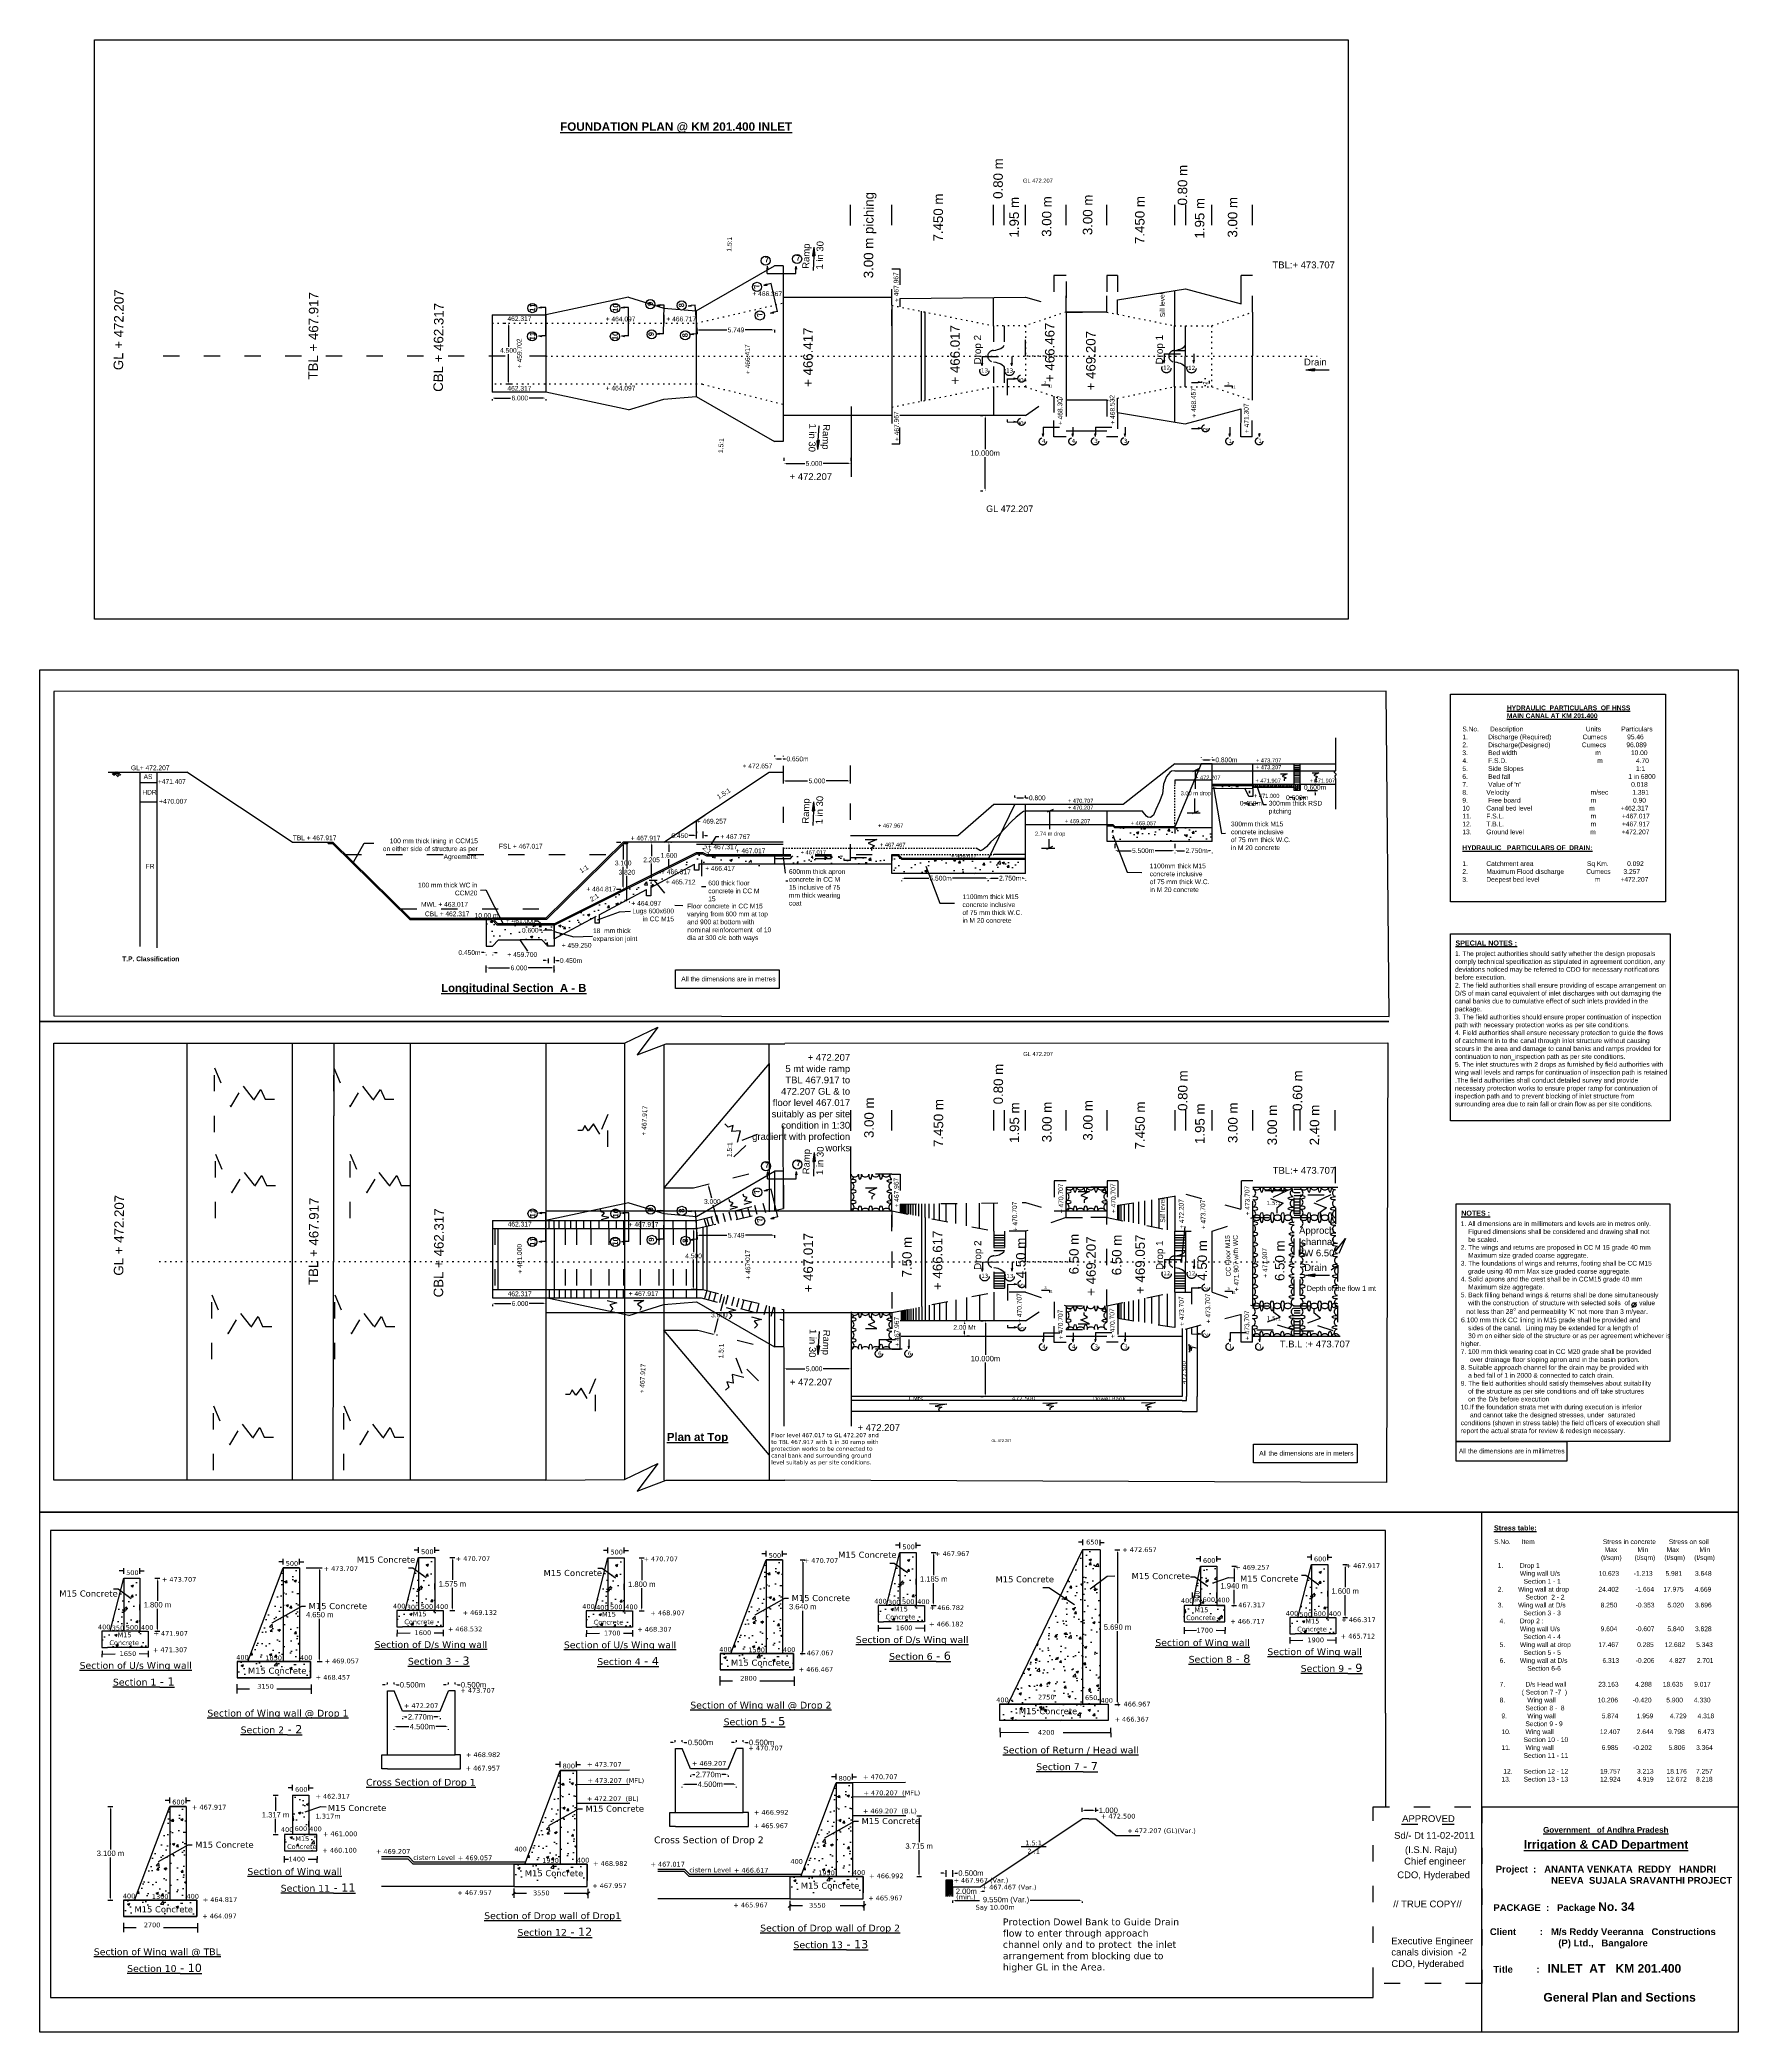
# Model space of a CAD drawing. Header units: inches. Extents: x 132 to 257, y -67 to 80.
import ezdxf

# ---------------------------------------------------------------- set-up
doc = ezdxf.new("R2010")
doc.units = ezdxf.units.IN
doc.header["$LTSCALE"] = 0.1
doc.header["$MEASUREMENT"] = 0
for name, pattern in [('ACAD_ISO03W100', [30, 12, -18]), ('ACAD_ISO07W100', [3, 0, -3]), ('DOT', [0.25, 0, -0.25])]:
    doc.linetypes.add(name, pattern=pattern)
doc.styles.get("Standard").update_dxf_attribs({"font": 'arial.ttf'})
doc.dimstyles.get("Standard").update_dxf_attribs({"dimtxt": 0.4, "dimasz": 0.18, "dimexe": 0.18, "dimexo": 0.5, "dimgap": 0.09, "dimtad": 0, "dimtih": 1, "dimtoh": 1, "dimdec": 3, "dimzin": 0, "dimdsep": 46, "dimtxsty": 'Standard', "dimcen": 0.09, "dimadec": 0, "dimazin": 0, "dimtfac": 1, "dimtdec": 3, "dimtofl": 0, "dimtmove": 0, "dimatfit": 3, "dimfxl": 1, "dimtolj": 1, "dimtzin": 0, "dimarcsym": 0})
pattern_1 = [(50, (0, 0), (1.79315, -0.15688), [0.1875, -2.0625]), (355, (0, 0), (-0.346878, 1.88048), [0.15, -1.65]), (100.4514, (0.1494, -0.013), (1.446273, 1.723599), [0.15935, -1.752855]), (46.1842, (0, 0.5), (2.668103, -0.413798), [0.28125, -3.09375]), (96.6356, (0.2223, 0.4655), (2.336657, 2.435295), [0.239026, -2.629282]), (351.1842, (0, 0.5), (2.336655, 2.435297), [0.225, -2.475]), (21, (0.25, 0.375), (1.492268, -1.006547), [0.1875, -2.0625]), (326, (0.25, 0.375), (0.608288, 1.812875), [0.15, -1.65]), (71.4514, (0.3744, 0.2911), (2.100557, 0.806326), [0.15935, -1.752855]), (37.5, (0, 0), (0.0303996, 0.8322346), [0, -1.63, 0, -1.675, 0, -1.65625]), (7.5, (0, 0), (0.657674, 0.9860293), [0, -0.955, 0, -1.5925, 0, -0.63125]), (327.5, (-0.5575, 0), (1.334556, -0.0563872), [0, -0.625, 0, -1.95, 0, -2.5875]), (317.5, (-0.8075, 0), (1.4579654, 0.2502625), [0, -0.8125, 0, -1.295, 0, -1.8375])]
pattern_2 = [(50, (65.9929, 6.2524), (1.79315, -0.15688), [0.1875, -2.0625]), (355, (65.9929, 6.2524), (-0.346878, 1.88048), [0.15, -1.65]), (100.4514, (66.1423, 6.2393), (1.446273, 1.723599), [0.15935, -1.752855]), (46.1842, (65.993, 6.7524), (2.668103, -0.413798), [0.28125, -3.09375]), (96.6356, (66.2152, 6.718), (2.336657, 2.435295), [0.239026, -2.629282]), (351.1842, (65.993, 6.7524), (2.336655, 2.435297), [0.225, -2.475]), (21, (66.2429, 6.6274), (1.492268, -1.006547), [0.1875, -2.0625]), (326, (66.2429, 6.6274), (0.608288, 1.812875), [0.15, -1.65]), (71.4514, (66.3673, 6.5435), (2.100557, 0.806326), [0.15935, -1.752855]), (37.5, (65.9929, 6.25236), (0.0303996, 0.8322346), [0, -1.63, 0, -1.675, 0, -1.65625]), (7.5, (65.9929, 6.2524), (0.657674, 0.9860293), [0, -0.955, 0, -1.5925, 0, -0.63125]), (327.5, (65.4354, 6.25236), (1.334556, -0.0563872), [0, -0.625, 0, -1.95, 0, -2.5875]), (317.5, (65.1854, 6.2524), (1.457965, 0.2502625), [0, -0.8125, 0, -1.295, 0, -1.8375])]
pattern_3 = [(50, (0, 0), (1.4345204, -0.125504), [0.15, -1.65]), (355, (0, 0), (-0.277503, 1.504384), [0.12, -1.32]), (100.4514, (0.1195, -0.0105), (1.157019, 1.378879), [0.12748, -1.402284]), (46.1842, (0, 0.4), (2.134482, -0.331038), [0.225, -2.475]), (96.6356, (0.1779, 0.3724), (1.869325, 1.948236), [0.19122, -2.103426]), (351.1842, (0, 0.4), (1.869324, 1.948237), [0.18, -1.98]), (21, (0.2, 0.3), (1.193814, -0.805238), [0.15, -1.65]), (326, (0.2, 0.3), (0.486631, 1.4503), [0.12, -1.32]), (71.4514, (0.2995, 0.2329), (1.680445, 0.645061), [0.12748, -1.402284]), (37.5, (0, 0), (0.0243197, 0.6657877), [0, -1.304, 0, -1.34, 0, -1.325]), (7.5, (0, 0), (0.526139, 0.7888234), [0, -0.764, 0, -1.274, 0, -0.505]), (327.5, (-0.446, 0), (1.0676449, -0.0451097), [0, -0.5, 0, -1.56, 0, -2.07]), (317.5, (-0.646, 0), (1.1663723, 0.20021), [0, -0.65, 0, -1.036, 0, -1.47])]

# ---------------------------------------------------------------- blocks, each defined once
blk = doc.blocks.new('*D3')
at = {"color": 0, "lineweight": -2, "transparency": 16777216}
for p, q in [((164.3, 12.95), (164.12, 12.95)), ((164.48, 12.78), (164.48, 12.77)), ((164.93, 12.79), (164.93, 12.77)), ((165.11, 12.95), (165.29, 12.95))]:
    blk.add_line(p, q, dxfattribs=at)
at = {"color": 0, "transparency": 16777216}
for points in [[(164.3, 12.98), (164.3, 12.92), (164.48, 12.95)], [(165.11, 12.98), (165.11, 12.92), (164.93, 12.95)]]:
    blk.add_solid(points, dxfattribs=at)
at = {"layer": 'Defpoints', "color": 0, "transparency": 16777216}
for p in [(164.48, 13.28), (164.93, 13.29), (164.93, 12.95)]:
    blk.add_point(p, dxfattribs=at)
at = {"color": 0, "transparency": 16777216, "insert": (163.24, 12.95), "char_height": 0.35, "attachment_point": 5}
blk.add_mtext('\\A1;0.450m', dxfattribs=at)
blk = doc.blocks.new('*D4')
at = {"color": 0, "lineweight": -2, "transparency": 16777216}
for p, q in [((168.85, 12.36), (168.67, 12.36)), ((169.03, 12.51), (169.03, 12.18)), ((169.48, 12.63), (169.48, 12.18)), ((169.66, 12.36), (169.84, 12.36))]:
    blk.add_line(p, q, dxfattribs=at)
at = {"color": 0, "transparency": 16777216}
for points in [[(168.85, 12.39), (168.85, 12.33), (169.03, 12.36)], [(169.66, 12.39), (169.66, 12.33), (169.48, 12.36)]]:
    blk.add_solid(points, dxfattribs=at)
at = {"layer": 'Defpoints', "color": 0, "transparency": 16777216}
for p in [(169.03, 13.01), (169.03, 12.36), (169.48, 13.13)]:
    blk.add_point(p, dxfattribs=at)
at = {"color": 0, "transparency": 16777216, "insert": (170.72, 12.36), "char_height": 0.35, "attachment_point": 5}
blk.add_mtext('\\A1;0.450m', dxfattribs=at)
blk = doc.blocks.new('*D5')
at = {"color": 0, "lineweight": -2, "transparency": 16777216}
for p, q in [((174.08, 21.08), (174.39, 21.08)), ((174.57, 20.9), (174.57, 19.82)), ((174.57, 17.81), (174.57, 19.28)), ((174.08, 17.63), (174.39, 17.63))]:
    blk.add_line(p, q, dxfattribs=at)
at = {"color": 0, "transparency": 16777216}
for points in [[(174.54, 20.9), (174.6, 20.9), (174.57, 21.08)], [(174.54, 17.81), (174.6, 17.81), (174.57, 17.63)]]:
    blk.add_solid(points, dxfattribs=at)
at = {"layer": 'Defpoints', "color": 0, "transparency": 16777216}
for p in [(174.58, 21.08), (174.57, 17.63), (174.58, 17.63)]:
    blk.add_point(p, dxfattribs=at)
at = {"color": 0, "transparency": 16777216, "insert": (174.57, 19.55), "char_height": 0.35, "attachment_point": 5}
blk.add_mtext('\\A1;3.100', dxfattribs=at)
blk = doc.blocks.new('*D6')
at = {"color": 0, "lineweight": -2, "transparency": 16777216}
for p, q in [((168.58, 14.59), (168.4, 14.59)), ((168.58, 14.48), (168.58, 14.41)), ((169.3, 14.59), (168.76, 14.59)), ((169.48, 14.48), (169.48, 14.41))]:
    blk.add_line(p, q, dxfattribs=at)
at = {"color": 0, "transparency": 16777216}
for points in [[(168.76, 14.62), (168.76, 14.56), (168.58, 14.59)], [(169.3, 14.62), (169.3, 14.56), (169.48, 14.59)]]:
    blk.add_solid(points, dxfattribs=at)
at = {"layer": 'Defpoints', "color": 0, "transparency": 16777216}
for p in [(168.58, 14.98), (169.48, 14.98), (169.48, 14.59)]:
    blk.add_point(p, dxfattribs=at)
at = {"color": 0, "transparency": 16777216, "insert": (167.72, 14.59), "char_height": 0.35, "attachment_point": 5}
blk.add_mtext('\\A1;0.600', dxfattribs=at)
blk = doc.blocks.new('*D9')
at = {"color": 0, "lineweight": -2, "transparency": 16777216}
for p, q in [((179.47, -7.39), (179.58, -7.39)), ((179.76, -7.57), (179.76, -9.14)), ((179.76, -11.71), (179.76, -9.67)), ((179.93, -11.89), (179.58, -11.89))]:
    blk.add_line(p, q, dxfattribs=at)
at = {"color": 0, "transparency": 16777216}
for points in [[(179.73, -7.57), (179.79, -7.57), (179.76, -7.39)], [(179.73, -11.71), (179.79, -11.71), (179.76, -11.89)]]:
    blk.add_solid(points, dxfattribs=at)
at = {"layer": 'Defpoints', "color": 0, "transparency": 16777216}
for p in [(179.97, -7.39), (179.76, -11.89), (180.43, -11.89)]:
    blk.add_point(p, dxfattribs=at)
at = {"color": 0, "transparency": 16777216, "insert": (179.76, -9.41), "char_height": 0.35, "attachment_point": 5}
blk.add_mtext('\\A1;4.500', dxfattribs=at)
blk = doc.blocks.new('*D10')
at = {"color": 0, "lineweight": -2, "transparency": 16777216}
for p, q in [((179.98, -7.89), (179.98, -8.07)), ((180.16, -7.89), (182.22, -7.89)), ((185.55, -7.89), (183.58, -7.89)), ((185.73, -7.89), (185.73, -8.07))]:
    blk.add_line(p, q, dxfattribs=at)
at = {"color": 0, "transparency": 16777216}
for points in [[(180.16, -7.86), (180.16, -7.92), (179.98, -7.89)], [(185.55, -7.86), (185.55, -7.92), (185.73, -7.89)]]:
    blk.add_solid(points, dxfattribs=at)
at = {"layer": 'Defpoints', "color": 0, "transparency": 16777216}
for p in [(179.98, -7.39), (185.73, -7.39), (185.73, -7.89)]:
    blk.add_point(p, dxfattribs=at)
at = {"color": 0, "transparency": 16777216, "insert": (182.9, -7.89), "char_height": 0.35, "attachment_point": 5}
blk.add_mtext('\\A1;5.749', dxfattribs=at)
blk = doc.blocks.new('*D11')
at = {"color": 0, "lineweight": -2, "transparency": 16777216}
for p, q in [((179.8, 21.57), (179.42, 21.57)), ((179.98, 21.87), (179.98, 21.75)), ((180.43, 21.87), (180.43, 21.75)), ((180.61, 21.57), (180.79, 21.57))]:
    blk.add_line(p, q, dxfattribs=at)
at = {"color": 0, "transparency": 16777216}
for points in [[(179.8, 21.6), (179.8, 21.54), (179.98, 21.57)], [(180.61, 21.6), (180.61, 21.54), (180.43, 21.57)]]:
    blk.add_solid(points, dxfattribs=at)
at = {"layer": 'Defpoints', "color": 0, "transparency": 16777216}
for p in [(179.98, 21.37), (180.43, 21.57), (180.43, 21.37)]:
    blk.add_point(p, dxfattribs=at)
at = {"color": 0, "transparency": 16777216, "insert": (178.74, 21.57), "char_height": 0.35, "attachment_point": 5}
blk.add_mtext('\\A1;0.450', dxfattribs=at)
blk = doc.blocks.new('*D15')
at = {"color": 0, "lineweight": -2, "transparency": 16777216}
for p, q in [((185.71, 27.47), (185.71, 27.4)), ((185.89, 27.22), (186.18, 27.22)), ((186.36, 27.44), (186.36, 27.4)), ((186.36, 27.22), (186.54, 27.22))]:
    blk.add_line(p, q, dxfattribs=at)
at = {"color": 0, "transparency": 16777216}
for points in [[(185.89, 27.25), (185.89, 27.19), (185.71, 27.22)], [(186.18, 27.25), (186.18, 27.19), (186.36, 27.22)]]:
    blk.add_solid(points, dxfattribs=at)
at = {"layer": 'Defpoints', "color": 0, "transparency": 16777216}
for p in [(185.71, 26.97), (186.36, 27.22), (186.36, 26.94)]:
    blk.add_point(p, dxfattribs=at)
at = {"color": 0, "transparency": 16777216, "insert": (187.42, 27.22), "char_height": 0.35, "attachment_point": 5}
blk.add_mtext('\\A1;0.650m', dxfattribs=at)
blk = doc.blocks.new('*D16')
at = {"color": 0, "lineweight": -2, "transparency": 16777216}
for p, q in [((174.84, 20.9), (174.84, 19.14)), ((175.08, 21.08), (175.02, 21.08)), ((174.84, 16.84), (174.84, 18.6)), ((175.05, 16.66), (175.02, 16.66))]:
    blk.add_line(p, q, dxfattribs=at)
at = {"color": 0, "transparency": 16777216}
for points in [[(174.81, 20.9), (174.87, 20.9), (174.84, 21.08)], [(174.81, 16.84), (174.87, 16.84), (174.84, 16.66)]]:
    blk.add_solid(points, dxfattribs=at)
at = {"layer": 'Defpoints', "color": 0, "transparency": 16777216}
for p in [(174.58, 21.08), (174.55, 16.66), (174.84, 16.66)]:
    blk.add_point(p, dxfattribs=at)
at = {"color": 0, "transparency": 16777216, "insert": (174.84, 18.87), "char_height": 0.35, "attachment_point": 5}
blk.add_mtext('\\A1;3.820', dxfattribs=at)
blk = doc.blocks.new('*D17')
at = {"color": 0, "lineweight": -2, "transparency": 16777216}
for p, q in [((177.94, 20.9), (177.94, 20.38)), ((178.08, 21.08), (178.12, 21.08)), ((177.94, 19.31), (177.94, 19.84)), ((178.08, 19.13), (178.12, 19.13))]:
    blk.add_line(p, q, dxfattribs=at)
at = {"color": 0, "transparency": 16777216}
for points in [[(177.91, 20.9), (177.97, 20.9), (177.94, 21.08)], [(177.91, 19.31), (177.97, 19.31), (177.94, 19.13)]]:
    blk.add_solid(points, dxfattribs=at)
at = {"layer": 'Defpoints', "color": 0, "transparency": 16777216}
for p in [(177.58, 21.08), (177.58, 19.13), (177.94, 19.13)]:
    blk.add_point(p, dxfattribs=at)
at = {"color": 0, "transparency": 16777216, "insert": (177.94, 20.11), "char_height": 0.35, "attachment_point": 5}
blk.add_mtext('\\A1;1.600', dxfattribs=at)
blk = doc.blocks.new('*D18')
at = {"color": 0, "lineweight": -2, "transparency": 16777216}
for p, q in [((177.08, 21.08), (176.48, 21.08)), ((176.66, 20.9), (176.66, 20.05)), ((176.66, 18.45), (176.66, 19.51)), ((177.08, 18.27), (176.48, 18.27))]:
    blk.add_line(p, q, dxfattribs=at)
at = {"color": 0, "transparency": 16777216}
for points in [[(176.63, 20.9), (176.69, 20.9), (176.66, 21.08)], [(176.63, 18.45), (176.69, 18.45), (176.66, 18.27)]]:
    blk.add_solid(points, dxfattribs=at)
at = {"layer": 'Defpoints', "color": 0, "transparency": 16777216}
for p in [(177.58, 21.08), (176.66, 18.27), (177.58, 18.27)]:
    blk.add_point(p, dxfattribs=at)
at = {"color": 0, "transparency": 16777216, "insert": (176.66, 19.78), "char_height": 0.35, "attachment_point": 5}
blk.add_mtext('\\A1;2.205', dxfattribs=at)
blk = doc.blocks.new('*D19')
at = {"color": 0, "lineweight": -2, "transparency": 16777216}
for p, q in [((180.52, -4.2), (180.63, -4.17)), ((180.85, -4.3), (181.07, -5.13)), ((181.52, -6.85), (181.21, -5.67)), ((181.28, -7.1), (181.39, -7.07))]:
    blk.add_line(p, q, dxfattribs=at)
at = {"color": 0, "transparency": 16777216}
for points in [[(180.88, -4.29), (180.82, -4.31), (180.81, -4.12)], [(181.55, -6.85), (181.49, -6.86), (181.56, -7.03)]]:
    blk.add_solid(points, dxfattribs=at)
at = {"layer": 'Defpoints', "color": 0, "transparency": 16777216}
for p in [(181, -4.07), (181.56, -7.03), (181.76, -6.98)]:
    blk.add_point(p, dxfattribs=at)
at = {"color": 0, "transparency": 16777216, "insert": (181.14, -5.4), "char_height": 0.35, "attachment_point": 5}
blk.add_mtext('\\A1;3.000', dxfattribs=at)
blk = doc.blocks.new('*D20')
at = {"color": 0, "lineweight": -2, "transparency": 16777216}
for p, q in [((182.01, -12.47), (181.73, -13.49)), ((182.3, -12.36), (182.23, -12.34)), ((181.32, -15.02), (181.58, -14.03)), ((181.51, -15.26), (181.44, -15.24))]:
    blk.add_line(p, q, dxfattribs=at)
at = {"color": 0, "transparency": 16777216}
for points in [[(181.98, -12.46), (182.04, -12.48), (182.06, -12.3)], [(181.29, -15.01), (181.35, -15.02), (181.27, -15.19)]]:
    blk.add_solid(points, dxfattribs=at)
at = {"layer": 'Defpoints', "color": 0, "transparency": 16777216}
for p in [(181.81, -12.23), (181.03, -15.12), (181.27, -15.19)]:
    blk.add_point(p, dxfattribs=at)
at = {"color": 0, "transparency": 16777216, "insert": (181.66, -13.76), "char_height": 0.35, "attachment_point": 5}
blk.add_mtext('\\A1;3.000', dxfattribs=at)
blk = doc.blocks.new('*D22')
at = {"color": 0, "lineweight": -2, "transparency": 16777216}
for p, q in [((223.84, 24.37), (223.66, 24.37)), ((224.02, 24.4), (224.02, 24.19)), ((224.47, 24.4), (224.47, 24.19)), ((224.65, 24.37), (224.83, 24.37))]:
    blk.add_line(p, q, dxfattribs=at)
at = {"color": 0, "transparency": 16777216}
for points in [[(223.84, 24.4), (223.84, 24.34), (224.02, 24.37)], [(224.65, 24.4), (224.65, 24.34), (224.47, 24.37)]]:
    blk.add_solid(points, dxfattribs=at)
at = {"layer": 'Defpoints', "color": 0, "transparency": 16777216}
for p in [(224.02, 24.9), (224.47, 24.9), (224.47, 24.37)]:
    blk.add_point(p, dxfattribs=at)
at = {"color": 0, "transparency": 16777216, "insert": (224.24, 24.37), "char_height": 0.35, "attachment_point": 5}
blk.add_mtext('\\A1;0.600m', dxfattribs=at)
blk = doc.blocks.new('*D23')
at = {"color": 0, "lineweight": -2, "transparency": 16777216}
for p, q in [((224.97, 25.35), (225.74, 25.35)), ((225.56, 25.53), (225.56, 25.71)), ((224.97, 24.9), (225.74, 24.9)), ((225.56, 24.72), (225.56, 24.54))]:
    blk.add_line(p, q, dxfattribs=at)
at = {"color": 0, "transparency": 16777216}
for points in [[(225.53, 25.53), (225.59, 25.53), (225.56, 25.35)], [(225.53, 24.72), (225.59, 24.72), (225.56, 24.9)]]:
    blk.add_solid(points, dxfattribs=at)
at = {"layer": 'Defpoints', "color": 0, "transparency": 16777216}
for p in [(224.47, 25.35), (225.56, 25.35), (224.47, 24.9)]:
    blk.add_point(p, dxfattribs=at)
at = {"color": 0, "transparency": 16777216, "insert": (225.56, 25.13), "char_height": 0.35, "attachment_point": 5}
blk.add_mtext('\\A1;0.600m', dxfattribs=at)
blk = doc.blocks.new('*D24')
at = {"color": 0, "lineweight": -2, "transparency": 16777216}
for p, q in [((220.5, 23.95), (220.32, 23.95)), ((220.68, 23.95), (220.68, 23.77)), ((220.98, 23.95), (220.98, 23.77)), ((221.16, 23.95), (221.34, 23.95))]:
    blk.add_line(p, q, dxfattribs=at)
at = {"color": 0, "transparency": 16777216}
for points in [[(220.5, 23.98), (220.5, 23.92), (220.68, 23.95)], [(221.16, 23.98), (221.16, 23.92), (220.98, 23.95)]]:
    blk.add_solid(points, dxfattribs=at)
at = {"layer": 'Defpoints', "color": 0, "transparency": 16777216}
for p in [(220.68, 24.45), (220.98, 24.45), (220.98, 23.95)]:
    blk.add_point(p, dxfattribs=at)
at = {"color": 0, "transparency": 16777216, "insert": (220.83, 23.95), "char_height": 0.35, "attachment_point": 5}
blk.add_mtext('\\A1;0.450m', dxfattribs=at)
blk = doc.blocks.new('*D25')
at = {"color": 0, "lineweight": -2, "transparency": 16777216}
for p, q in [((215.22, 20.29), (215.22, 20.28)), ((215.4, 20.46), (215.95, 20.46)), ((217.79, 20.46), (217.71, 20.46)), ((217.97, 20.29), (217.97, 20.28))]:
    blk.add_line(p, q, dxfattribs=at)
at = {"color": 0, "transparency": 16777216}
for points in [[(215.4, 20.49), (215.4, 20.43), (215.22, 20.46)], [(217.79, 20.49), (217.79, 20.43), (217.97, 20.46)]]:
    blk.add_solid(points, dxfattribs=at)
at = {"layer": 'Defpoints', "color": 0, "transparency": 16777216}
for p in [(215.22, 20.79), (217.97, 20.79), (215.22, 20.46)]:
    blk.add_point(p, dxfattribs=at)
at = {"color": 0, "transparency": 16777216, "insert": (216.83, 20.46), "char_height": 0.35, "attachment_point": 5}
blk.add_mtext('\\A1;2.750m', dxfattribs=at)
blk = doc.blocks.new('*D26')
at = {"color": 0, "lineweight": -2, "transparency": 16777216}
for p, q in [((210.8, 20.96), (210.8, 20.64)), ((215.22, 20.96), (215.22, 20.64)), ((210.98, 20.46), (212.01, 20.46)), ((215.04, 20.46), (213.77, 20.46))]:
    blk.add_line(p, q, dxfattribs=at)
at = {"color": 0, "transparency": 16777216}
for points in [[(210.98, 20.49), (210.98, 20.43), (210.8, 20.46)], [(215.04, 20.49), (215.04, 20.43), (215.22, 20.46)]]:
    blk.add_solid(points, dxfattribs=at)
at = {"layer": 'Defpoints', "color": 0, "transparency": 16777216}
for p in [(210.8, 20.46), (210.8, 20.46), (215.22, 20.46)]:
    blk.add_point(p, dxfattribs=at)
at = {"color": 0, "transparency": 16777216, "insert": (212.89, 20.46), "char_height": 0.35, "attachment_point": 5}
blk.add_mtext('\\A1;5.500m', dxfattribs=at)
blk = doc.blocks.new('*D27')
at = {"color": 0, "lineweight": -2, "transparency": 16777216}
for p, q in [((201.48, 18.28), (201.48, 18.25)), ((201.66, 18.43), (202.21, 18.43)), ((204.05, 18.43), (203.97, 18.43)), ((204.23, 18.28), (204.23, 18.25))]:
    blk.add_line(p, q, dxfattribs=at)
at = {"color": 0, "transparency": 16777216}
for points in [[(201.66, 18.46), (201.66, 18.4), (201.48, 18.43)], [(204.05, 18.46), (204.05, 18.4), (204.23, 18.43)]]:
    blk.add_solid(points, dxfattribs=at)
at = {"layer": 'Defpoints', "color": 0, "transparency": 16777216}
for p in [(201.48, 18.78), (201.48, 18.43), (204.23, 18.78)]:
    blk.add_point(p, dxfattribs=at)
at = {"color": 0, "transparency": 16777216, "insert": (203.09, 18.43), "char_height": 0.35, "attachment_point": 5}
blk.add_mtext('\\A1;2.750m', dxfattribs=at)
blk = doc.blocks.new('*D28')
at = {"color": 0, "lineweight": -2, "transparency": 16777216}
for p, q in [((195.1, 18.22), (195.1, 18.25)), ((195.28, 18.43), (197.09, 18.43)), ((201.3, 18.43), (198.84, 18.43)), ((201.48, 18.22), (201.48, 18.25))]:
    blk.add_line(p, q, dxfattribs=at)
at = {"color": 0, "transparency": 16777216}
for points in [[(195.28, 18.46), (195.28, 18.4), (195.1, 18.43)], [(201.3, 18.46), (201.3, 18.4), (201.48, 18.43)]]:
    blk.add_solid(points, dxfattribs=at)
at = {"layer": 'Defpoints', "color": 0, "transparency": 16777216}
for p in [(195.1, 18.72), (195.1, 18.43), (201.48, 18.72)]:
    blk.add_point(p, dxfattribs=at)
at = {"color": 0, "transparency": 16777216, "insert": (197.96, 18.43), "char_height": 0.35, "attachment_point": 5}
blk.add_mtext('\\A1;5.500m', dxfattribs=at)
blk = doc.blocks.new('*D29')
at = {"color": 0, "lineweight": -2, "transparency": 16777216}
for p, q in [((186.36, 25.75), (186.36, 25.42)), ((186.54, 25.6), (188.16, 25.6)), ((191.13, 25.6), (189.52, 25.6)), ((191.31, 25.75), (191.31, 25.42))]:
    blk.add_line(p, q, dxfattribs=at)
at = {"color": 0, "transparency": 16777216}
for points in [[(186.54, 25.63), (186.54, 25.57), (186.36, 25.6)], [(191.13, 25.63), (191.13, 25.57), (191.31, 25.6)]]:
    blk.add_solid(points, dxfattribs=at)
at = {"layer": 'Defpoints', "color": 0, "transparency": 16777216}
for p in [(186.36, 26.25), (191.31, 26.25), (191.31, 25.6)]:
    blk.add_point(p, dxfattribs=at)
at = {"color": 0, "transparency": 16777216, "insert": (188.84, 25.6), "char_height": 0.35, "attachment_point": 5}
blk.add_mtext('\\A1;5.000', dxfattribs=at)
blk = doc.blocks.new('*D30')
at = {"color": 0, "lineweight": -2, "transparency": 16777216}
for p, q in [((186.41, -17.32), (186.41, -17.55)), ((191.38, -17.32), (191.38, -17.55)), ((186.59, -17.73), (187.96, -17.73)), ((191.2, -17.73), (189.32, -17.73))]:
    blk.add_line(p, q, dxfattribs=at)
at = {"color": 0, "transparency": 16777216}
for points in [[(186.59, -17.7), (186.59, -17.76), (186.41, -17.73)], [(191.2, -17.7), (191.2, -17.76), (191.38, -17.73)]]:
    blk.add_solid(points, dxfattribs=at)
at = {"layer": 'Defpoints', "color": 0, "transparency": 16777216}
for p in [(186.41, -17.73), (186.41, -17.82), (191.38, -17.82)]:
    blk.add_point(p, dxfattribs=at)
at = {"color": 0, "transparency": 16777216, "insert": (188.64, -17.73), "char_height": 0.35, "attachment_point": 5}
blk.add_mtext('\\A1;5.000', dxfattribs=at)
blk = doc.blocks.new('*D31')
at = {"color": 0, "lineweight": -2, "transparency": 16777216}
for p, q in [((158.3, -43.47), (158.3, -43.56)), ((158.48, -43.38), (158.63, -43.38)), ((160.89, -43.38), (160.62, -43.38)), ((161.07, -43.47), (161.07, -43.56))]:
    blk.add_line(p, q, dxfattribs=at)
at = {"color": 0, "transparency": 16777216}
for points in [[(158.48, -43.35), (158.48, -43.41), (158.3, -43.38)], [(160.89, -43.35), (160.89, -43.41), (161.07, -43.38)]]:
    blk.add_solid(points, dxfattribs=at)
at = {"layer": 'Defpoints', "color": 0, "transparency": 16777216}
for p in [(158.3, -42.97), (161.07, -42.97), (161.07, -43.38)]:
    blk.add_point(p, dxfattribs=at)
at = {"color": 0, "transparency": 16777216, "insert": (159.63, -43.38), "char_height": 0.4, "attachment_point": 5}
blk.add_mtext('\\A1;2.770m', dxfattribs=at)
blk = doc.blocks.new('*D32')
at = {"color": 0, "lineweight": -2, "transparency": 16777216}
for p, q in [((157.69, -44.34), (157.69, -44.28)), ((157.87, -44.1), (158.76, -44.1)), ((161.51, -44.1), (160.77, -44.1)), ((161.69, -44.34), (161.69, -44.28))]:
    blk.add_line(p, q, dxfattribs=at)
at = {"color": 0, "transparency": 16777216}
for points in [[(157.87, -44.07), (157.87, -44.13), (157.69, -44.1)], [(161.51, -44.07), (161.51, -44.13), (161.69, -44.1)]]:
    blk.add_solid(points, dxfattribs=at)
at = {"layer": 'Defpoints', "color": 0, "transparency": 16777216}
for p in [(157.69, -43.84), (161.69, -43.84), (161.69, -44.1)]:
    blk.add_point(p, dxfattribs=at)
at = {"color": 0, "transparency": 16777216, "insert": (159.77, -44.1), "char_height": 0.4, "attachment_point": 5}
blk.add_mtext('\\A1;4.500m', dxfattribs=at)
blk = doc.blocks.new('*D33')
at = {"color": 0, "lineweight": -2, "transparency": 16777216}
for p, q in [((161.51, -41.02), (161.33, -41.02)), ((161.69, -40.97), (161.69, -40.84)), ((162.19, -40.97), (162.19, -40.84)), ((162.37, -41.02), (162.55, -41.02))]:
    blk.add_line(p, q, dxfattribs=at)
at = {"color": 0, "transparency": 16777216}
for points in [[(161.51, -40.99), (161.51, -41.05), (161.69, -41.02)], [(162.37, -40.99), (162.37, -41.05), (162.19, -41.02)]]:
    blk.add_solid(points, dxfattribs=at)
at = {"layer": 'Defpoints', "color": 0, "transparency": 16777216}
for p in [(162.19, -41.02), (161.69, -41.47), (162.19, -41.47)]:
    blk.add_point(p, dxfattribs=at)
at = {"color": 0, "transparency": 16777216, "insert": (163.54, -41.02), "char_height": 0.4, "attachment_point": 5}
blk.add_mtext('\\A1;0.500m', dxfattribs=at)
blk = doc.blocks.new('*D34')
at = {"color": 0, "lineweight": -2, "transparency": 16777216}
for p, q in [((157.01, -41.02), (156.83, -41.02)), ((157.19, -40.97), (157.19, -40.84)), ((157.69, -40.97), (157.69, -40.84)), ((157.87, -41.02), (158.05, -41.02))]:
    blk.add_line(p, q, dxfattribs=at)
at = {"color": 0, "transparency": 16777216}
for points in [[(157.01, -40.99), (157.01, -41.05), (157.19, -41.02)], [(157.87, -40.99), (157.87, -41.05), (157.69, -41.02)]]:
    blk.add_solid(points, dxfattribs=at)
at = {"layer": 'Defpoints', "color": 0, "transparency": 16777216}
for p in [(157.69, -41.02), (157.19, -41.47), (157.69, -41.47)]:
    blk.add_point(p, dxfattribs=at)
at = {"color": 0, "transparency": 16777216, "insert": (159.04, -41.02), "char_height": 0.4, "attachment_point": 5}
blk.add_mtext('\\A1;0.500m', dxfattribs=at)
blk = doc.blocks.new('*D36')
at = {"color": 0, "lineweight": -2, "transparency": 16777216}
for p, q in [((179.53, -47.71), (179.53, -47.81)), ((179.71, -47.63), (179.86, -47.63)), ((182.12, -47.63), (181.85, -47.63)), ((182.3, -47.71), (182.3, -47.81))]:
    blk.add_line(p, q, dxfattribs=at)
at = {"color": 0, "transparency": 16777216}
for points in [[(179.71, -47.6), (179.71, -47.66), (179.53, -47.63)], [(182.12, -47.6), (182.12, -47.66), (182.3, -47.63)]]:
    blk.add_solid(points, dxfattribs=at)
at = {"layer": 'Defpoints', "color": 0, "transparency": 16777216}
for p in [(179.53, -47.21), (182.3, -47.21), (182.3, -47.63)]:
    blk.add_point(p, dxfattribs=at)
at = {"color": 0, "transparency": 16777216, "insert": (180.85, -47.63), "char_height": 0.4, "attachment_point": 5}
blk.add_mtext('\\A1;2.770m', dxfattribs=at)
blk = doc.blocks.new('*D35')
at = {"color": 0, "lineweight": -2, "transparency": 16777216}
for p, q in [((179.09, -48.35), (179.99, -48.35)), ((182.73, -48.35), (181.99, -48.35)), ((178.91, -48.59), (178.91, -48.53)), ((182.91, -48.59), (182.91, -48.53))]:
    blk.add_line(p, q, dxfattribs=at)
at = {"color": 0, "transparency": 16777216}
for points in [[(179.09, -48.32), (179.09, -48.38), (178.91, -48.35)], [(182.73, -48.32), (182.73, -48.38), (182.91, -48.35)]]:
    blk.add_solid(points, dxfattribs=at)
at = {"layer": 'Defpoints', "color": 0, "transparency": 16777216}
for p in [(178.91, -48.09), (182.91, -48.09), (182.91, -48.35)]:
    blk.add_point(p, dxfattribs=at)
at = {"color": 0, "transparency": 16777216, "insert": (180.99, -48.35), "char_height": 0.4, "attachment_point": 5}
blk.add_mtext('\\A1;4.500m', dxfattribs=at)
blk = doc.blocks.new('*D37')
at = {"color": 0, "lineweight": -2, "transparency": 16777216}
for p, q in [((182.73, -45.27), (182.55, -45.27)), ((182.91, -45.21), (182.91, -45.09)), ((183.41, -45.21), (183.41, -45.09)), ((183.59, -45.27), (183.77, -45.27))]:
    blk.add_line(p, q, dxfattribs=at)
at = {"color": 0, "transparency": 16777216}
for points in [[(182.73, -45.24), (182.73, -45.3), (182.91, -45.27)], [(183.59, -45.24), (183.59, -45.3), (183.41, -45.27)]]:
    blk.add_solid(points, dxfattribs=at)
at = {"layer": 'Defpoints', "color": 0, "transparency": 16777216}
for p in [(183.41, -45.27), (182.91, -45.71), (183.41, -45.71)]:
    blk.add_point(p, dxfattribs=at)
at = {"color": 0, "transparency": 16777216, "insert": (184.77, -45.27), "char_height": 0.4, "attachment_point": 5}
blk.add_mtext('\\A1;0.500m', dxfattribs=at)
blk = doc.blocks.new('*D38')
at = {"color": 0, "lineweight": -2, "transparency": 16777216}
for p, q in [((178.23, -45.27), (178.05, -45.27)), ((178.41, -45.21), (178.41, -45.09)), ((178.91, -45.21), (178.91, -45.09)), ((179.09, -45.27), (179.27, -45.27))]:
    blk.add_line(p, q, dxfattribs=at)
at = {"color": 0, "transparency": 16777216}
for points in [[(178.23, -45.24), (178.23, -45.3), (178.41, -45.27)], [(179.09, -45.24), (179.09, -45.3), (178.91, -45.27)]]:
    blk.add_solid(points, dxfattribs=at)
at = {"layer": 'Defpoints', "color": 0, "transparency": 16777216}
for p in [(178.91, -45.27), (178.41, -45.71), (178.91, -45.71)]:
    blk.add_point(p, dxfattribs=at)
at = {"color": 0, "transparency": 16777216, "insert": (180.27, -45.27), "char_height": 0.4, "attachment_point": 5}
blk.add_mtext('\\A1;0.500m', dxfattribs=at)
blk = doc.blocks.new('*D39')
at = {"color": 0, "lineweight": -2, "transparency": 16777216}
for p, q in [((198.17, -54.9), (197.99, -54.9)), ((198.35, -54.69), (198.35, -54.72)), ((198.85, -54.69), (198.85, -54.72)), ((199.03, -54.9), (199.21, -54.9))]:
    blk.add_line(p, q, dxfattribs=at)
at = {"color": 0, "transparency": 16777216}
for points in [[(198.17, -54.87), (198.17, -54.93), (198.35, -54.9)], [(199.03, -54.87), (199.03, -54.93), (198.85, -54.9)]]:
    blk.add_solid(points, dxfattribs=at)
at = {"layer": 'Defpoints', "color": 0, "transparency": 16777216}
for p in [(198.35, -55.19), (198.85, -54.9), (198.85, -55.19)]:
    blk.add_point(p, dxfattribs=at)
at = {"color": 0, "transparency": 16777216, "insert": (200.2, -54.9), "char_height": 0.4, "attachment_point": 5}
blk.add_mtext('\\A1;0.500m', dxfattribs=at)
blk = doc.blocks.new('*D40')
at = {"color": 0, "lineweight": -2, "transparency": 16777216}
for p, q in [((198.67, -56.24), (198.49, -56.24)), ((198.85, -56.43), (198.85, -56.42)), ((200.85, -56.43), (200.85, -56.42)), ((201.03, -56.24), (201.21, -56.24))]:
    blk.add_line(p, q, dxfattribs=at)
at = {"color": 0, "transparency": 16777216}
for points in [[(198.67, -56.21), (198.67, -56.27), (198.85, -56.24)], [(201.03, -56.21), (201.03, -56.27), (200.85, -56.24)]]:
    blk.add_solid(points, dxfattribs=at)
at = {"layer": 'Defpoints', "color": 0, "transparency": 16777216}
for p in [(198.85, -55.93), (200.85, -55.93), (200.85, -56.24)]:
    blk.add_point(p, dxfattribs=at)
at = {"color": 0, "transparency": 16777216, "insert": (199.86, -56.24), "char_height": 0.4, "attachment_point": 5}
blk.add_mtext('\\A1;2.00m', dxfattribs=at)
blk = doc.blocks.new('*D41')
at = {"color": 0, "lineweight": -2, "transparency": 16777216}
for p, q in [((198.85, -56.92), (198.85, -57.09)), ((199.03, -56.91), (200.84, -56.91)), ((208.22, -56.91), (204.57, -56.91)), ((208.4, -57), (208.4, -57.09))]:
    blk.add_line(p, q, dxfattribs=at)
at = {"color": 0, "transparency": 16777216}
for points in [[(199.03, -56.88), (199.03, -56.94), (198.85, -56.91)], [(208.22, -56.88), (208.22, -56.94), (208.4, -56.91)]]:
    blk.add_solid(points, dxfattribs=at)
at = {"layer": 'Defpoints', "color": 0, "transparency": 16777216}
for p in [(198.85, -56.42), (198.85, -56.91), (208.4, -56.5)]:
    blk.add_point(p, dxfattribs=at)
at = {"color": 0, "transparency": 16777216, "insert": (202.71, -56.91), "char_height": 0.4, "attachment_point": 5}
blk.add_mtext('\\A1; 9.550m (Var.)', dxfattribs=at)
blk = doc.blocks.new('*D42')
at = {"color": 0, "lineweight": -2, "transparency": 16777216}
for p, q in [((164.48, 11.93), (164.48, 12)), ((164.66, 11.82), (166.2, 11.82)), ((169.3, 11.82), (167.56, 11.82)), ((169.48, 11.67), (169.48, 11.64))]:
    blk.add_line(p, q, dxfattribs=at)
at = {"color": 0, "transparency": 16777216}
for points in [[(164.66, 11.85), (164.66, 11.79), (164.48, 11.82)], [(169.3, 11.85), (169.3, 11.79), (169.48, 11.82)]]:
    blk.add_solid(points, dxfattribs=at)
at = {"layer": 'Defpoints', "color": 0, "transparency": 16777216}
for p in [(169.48, 12.17), (169.48, 11.82), (164.48, 11.43)]:
    blk.add_point(p, dxfattribs=at)
at = {"color": 0, "transparency": 16777216, "insert": (166.88, 11.82), "char_height": 0.35, "attachment_point": 5}
blk.add_mtext('\\A1;6.000', dxfattribs=at)
blk = doc.blocks.new('*D43')
at = {"color": 0, "lineweight": -2, "transparency": 16777216}
for p, q in [((217.17, 27.35), (217.17, 27.33)), ((217.35, 27.15), (217.79, 27.15)), ((217.97, 27.35), (217.97, 27.33)), ((217.97, 27.15), (218.15, 27.15))]:
    blk.add_line(p, q, dxfattribs=at)
at = {"color": 0, "transparency": 16777216}
for points in [[(217.35, 27.18), (217.35, 27.12), (217.17, 27.15)], [(217.79, 27.18), (217.79, 27.12), (217.97, 27.15)]]:
    blk.add_solid(points, dxfattribs=at)
at = {"layer": 'Defpoints', "color": 0, "transparency": 16777216}
for p in [(217.17, 26.85), (217.97, 27.15), (217.97, 26.85)]:
    blk.add_point(p, dxfattribs=at)
at = {"color": 0, "transparency": 16777216, "insert": (219.03, 27.15), "char_height": 0.35, "attachment_point": 5}
blk.add_mtext('\\A1;0.800m', dxfattribs=at)
blk = doc.blocks.new('*D44')
at = {"color": 0, "lineweight": -2, "transparency": 16777216}
for p, q in [((203.43, 24.37), (203.43, 24.53)), ((203.61, 24.35), (204.05, 24.35)), ((204.23, 24.37), (204.23, 24.53)), ((204.23, 24.35), (204.41, 24.35))]:
    blk.add_line(p, q, dxfattribs=at)
at = {"color": 0, "transparency": 16777216}
for points in [[(203.61, 24.38), (203.61, 24.32), (203.43, 24.35)], [(204.05, 24.38), (204.05, 24.32), (204.23, 24.35)]]:
    blk.add_solid(points, dxfattribs=at)
at = {"layer": 'Defpoints', "color": 0, "transparency": 16777216}
for p in [(203.43, 23.87), (204.23, 24.35), (204.23, 23.87)]:
    blk.add_point(p, dxfattribs=at)
at = {"color": 0, "transparency": 16777216, "insert": (205.09, 24.35), "char_height": 0.35, "attachment_point": 5}
blk.add_mtext('\\A1;0.800', dxfattribs=at)
blk = doc.blocks.new('*D45')
at = {"color": 0, "lineweight": -2, "transparency": 16777216}
for p, q in [((164.93, -12.99), (164.93, -13.1)), ((165.11, -12.92), (166.29, -12.92)), ((168.7, -12.92), (167.65, -12.92)), ((168.88, -12.99), (168.88, -13.1))]:
    blk.add_line(p, q, dxfattribs=at)
at = {"color": 0, "transparency": 16777216}
for points in [[(165.11, -12.89), (165.11, -12.95), (164.93, -12.92)], [(168.7, -12.89), (168.7, -12.95), (168.88, -12.92)]]:
    blk.add_solid(points, dxfattribs=at)
at = {"layer": 'Defpoints', "color": 0, "transparency": 16777216}
for p in [(164.93, -12.49), (168.88, -12.49), (168.88, -12.92)]:
    blk.add_point(p, dxfattribs=at)
at = {"color": 0, "transparency": 16777216, "insert": (166.97, -12.92), "char_height": 0.35, "attachment_point": 5}
blk.add_mtext('\\A1;6.000', dxfattribs=at)
blk = doc.blocks.new('*D46')
at = {"color": 0, "lineweight": -2, "transparency": 16777216}
for p, q in [((199.72, -14.37), (199.72, -14.41)), ((200.09, -14.19), (199.9, -14.19)), ((199.72, -15.15), (199.72, -14.94)), ((200.09, -15.33), (199.9, -15.33))]:
    blk.add_line(p, q, dxfattribs=at)
at = {"color": 0, "transparency": 16777216}
for points in [[(199.69, -14.37), (199.75, -14.37), (199.72, -14.19)], [(199.69, -15.15), (199.75, -15.15), (199.72, -15.33)]]:
    blk.add_solid(points, dxfattribs=at)
at = {"layer": 'Defpoints', "color": 0, "transparency": 16777216}
for p in [(199.59, -14.19), (199.59, -15.33), (199.72, -15.33)]:
    blk.add_point(p, dxfattribs=at)
at = {"color": 0, "transparency": 16777216, "insert": (199.72, -14.68), "char_height": 0.35, "attachment_point": 5}
blk.add_mtext('\\A1;2.00 Mt', dxfattribs=at)
blk = doc.blocks.new('*D47')
at = {"color": 0, "lineweight": -2, "transparency": 16777216}
for p, q in [((140.06, -33.17), (140.42, -33.17)), ((140.24, -33.35), (140.24, -34.83)), ((140.24, -36.89), (140.24, -35.42)), ((140.06, -37.07), (140.42, -37.07))]:
    blk.add_line(p, q, dxfattribs=at)
at = {"color": 0, "transparency": 16777216}
for points in [[(140.21, -33.35), (140.27, -33.35), (140.24, -33.17)], [(140.21, -36.89), (140.27, -36.89), (140.24, -37.07)]]:
    blk.add_solid(points, dxfattribs=at)
at = {"layer": 'Defpoints', "color": 0, "transparency": 16777216}
for p in [(139.56, -33.17), (140.24, -33.17), (139.56, -37.07)]:
    blk.add_point(p, dxfattribs=at)
at = {"color": 0, "transparency": 16777216, "insert": (140.24, -35.12), "char_height": 0.4, "attachment_point": 5}
blk.add_mtext('\\A1;1.800 m', dxfattribs=at)
blk = doc.blocks.new('*D48')
at = {"color": 0, "lineweight": -2, "transparency": 16777216}
for p, q in [((151.21, -32.4), (152.38, -32.4)), ((152.2, -32.58), (152.2, -35.56)), ((152.2, -39.13), (152.2, -36.15)), ((152.01, -39.31), (152.38, -39.31))]:
    blk.add_line(p, q, dxfattribs=at)
at = {"color": 0, "transparency": 16777216}
for points in [[(152.17, -32.58), (152.23, -32.58), (152.2, -32.4)], [(152.17, -39.13), (152.23, -39.13), (152.2, -39.31)]]:
    blk.add_solid(points, dxfattribs=at)
at = {"layer": 'Defpoints', "color": 0, "transparency": 16777216}
for p in [(150.71, -32.4), (152.2, -32.4), (151.51, -39.31)]:
    blk.add_point(p, dxfattribs=at)
at = {"color": 0, "transparency": 16777216, "insert": (152.2, -35.85), "char_height": 0.4, "attachment_point": 5}
blk.add_mtext('\\A1;4.650 m', dxfattribs=at)
blk = doc.blocks.new('*D49')
at = {"color": 0, "lineweight": -2, "transparency": 16777216}
for p, q in [((161.79, -31.63), (162.16, -31.63)), ((161.98, -31.81), (161.98, -33.29)), ((161.98, -35.36), (161.98, -33.88)), ((161.79, -35.54), (162.16, -35.54))]:
    blk.add_line(p, q, dxfattribs=at)
at = {"color": 0, "transparency": 16777216}
for points in [[(161.95, -31.81), (162.01, -31.81), (161.98, -31.63)], [(161.95, -35.36), (162.01, -35.36), (161.98, -35.54)]]:
    blk.add_solid(points, dxfattribs=at)
at = {"layer": 'Defpoints', "color": 0, "transparency": 16777216}
for p in [(161.29, -31.63), (161.98, -31.63), (161.29, -35.54)]:
    blk.add_point(p, dxfattribs=at)
at = {"color": 0, "transparency": 16777216, "insert": (161.98, -33.58), "char_height": 0.4, "attachment_point": 5}
blk.add_mtext('\\A1;1.575 m', dxfattribs=at)
blk = doc.blocks.new('*D50')
at = {"color": 0, "lineweight": -2, "transparency": 16777216}
for p, q in [((175.75, -31.66), (176.12, -31.66)), ((175.94, -31.84), (175.94, -33.31)), ((175.94, -35.38), (175.94, -33.9)), ((175.75, -35.56), (176.12, -35.56))]:
    blk.add_line(p, q, dxfattribs=at)
at = {"color": 0, "transparency": 16777216}
for points in [[(175.91, -31.84), (175.97, -31.84), (175.94, -31.66)], [(175.91, -35.38), (175.97, -35.38), (175.94, -35.56)]]:
    blk.add_solid(points, dxfattribs=at)
at = {"layer": 'Defpoints', "color": 0, "transparency": 16777216}
for p in [(175.25, -31.66), (175.94, -31.66), (175.25, -35.56)]:
    blk.add_point(p, dxfattribs=at)
at = {"color": 0, "transparency": 16777216, "insert": (175.94, -33.61), "char_height": 0.4, "attachment_point": 5}
blk.add_mtext('\\A1;1.800 m', dxfattribs=at)
blk = doc.blocks.new('*D51')
at = {"color": 0, "lineweight": -2, "transparency": 16777216}
for p, q in [((187.61, -31.81), (187.98, -31.81)), ((187.8, -31.99), (187.8, -34.97)), ((187.8, -38.54), (187.8, -35.56)), ((187.61, -38.72), (187.98, -38.72))]:
    blk.add_line(p, q, dxfattribs=at)
at = {"color": 0, "transparency": 16777216}
for points in [[(187.77, -31.99), (187.83, -31.99), (187.8, -31.81)], [(187.77, -38.54), (187.83, -38.54), (187.8, -38.72)]]:
    blk.add_solid(points, dxfattribs=at)
at = {"layer": 'Defpoints', "color": 0, "transparency": 16777216}
for p in [(187.11, -31.81), (187.8, -31.81), (187.11, -38.72)]:
    blk.add_point(p, dxfattribs=at)
at = {"color": 0, "transparency": 16777216, "insert": (187.8, -35.26), "char_height": 0.4, "attachment_point": 5}
blk.add_mtext('\\A1;3.640 m', dxfattribs=at)
blk = doc.blocks.new('*D52')
at = {"color": 0, "lineweight": -2, "transparency": 16777216}
for p, q in [((197.27, -31.27), (197.63, -31.27)), ((197.45, -31.45), (197.45, -32.93)), ((197.45, -35), (197.45, -33.52)), ((197.27, -35.18), (197.63, -35.18))]:
    blk.add_line(p, q, dxfattribs=at)
at = {"color": 0, "transparency": 16777216}
for points in [[(197.42, -31.45), (197.48, -31.45), (197.45, -31.27)], [(197.42, -35), (197.48, -35), (197.45, -35.18)]]:
    blk.add_solid(points, dxfattribs=at)
at = {"layer": 'Defpoints', "color": 0, "transparency": 16777216}
for p in [(196.77, -31.27), (197.45, -31.27), (196.77, -35.18)]:
    blk.add_point(p, dxfattribs=at)
at = {"color": 0, "transparency": 16777216, "insert": (197.45, -33.22), "char_height": 0.4, "attachment_point": 5}
blk.add_mtext('\\A1;1.185 m', dxfattribs=at)
blk = doc.blocks.new('*D53')
at = {"color": 0, "lineweight": -2, "transparency": 16777216}
for p, q in [((210.81, -31.08), (211.18, -31.08)), ((211, -31.26), (211, -36.47)), ((211, -42.28), (211, -37.06)), ((210.81, -42.46), (211.18, -42.46))]:
    blk.add_line(p, q, dxfattribs=at)
at = {"color": 0, "transparency": 16777216}
for points in [[(210.97, -31.26), (211.03, -31.26), (211, -31.08)], [(210.97, -42.28), (211.03, -42.28), (211, -42.46)]]:
    blk.add_solid(points, dxfattribs=at)
at = {"layer": 'Defpoints', "color": 0, "transparency": 16777216}
for p in [(210.31, -31.08), (211, -31.08), (210.31, -42.46)]:
    blk.add_point(p, dxfattribs=at)
at = {"color": 0, "transparency": 16777216, "insert": (211, -36.77), "char_height": 0.4, "attachment_point": 5}
blk.add_mtext('\\A1;5.690 m', dxfattribs=at)
blk = doc.blocks.new('*D54')
at = {"color": 0, "lineweight": -2, "transparency": 16777216}
for p, q in [((219.42, -32.28), (219.78, -32.28)), ((219.6, -32.46), (219.6, -33.43)), ((219.42, -35.18), (219.78, -35.18)), ((219.6, -35), (219.6, -34.02))]:
    blk.add_line(p, q, dxfattribs=at)
at = {"color": 0, "transparency": 16777216}
for points in [[(219.57, -32.46), (219.63, -32.46), (219.6, -32.28)], [(219.57, -35), (219.63, -35), (219.6, -35.18)]]:
    blk.add_solid(points, dxfattribs=at)
at = {"layer": 'Defpoints', "color": 0, "transparency": 16777216}
for p in [(218.92, -32.28), (219.6, -32.28), (218.92, -35.18)]:
    blk.add_point(p, dxfattribs=at)
at = {"color": 0, "transparency": 16777216, "insert": (219.6, -33.73), "char_height": 0.4, "attachment_point": 5}
blk.add_mtext('\\A1;1.940 m', dxfattribs=at)
blk = doc.blocks.new('*D55')
at = {"color": 0, "lineweight": -2, "transparency": 16777216}
for p, q in [((227.6, -32.16), (227.96, -32.16)), ((227.78, -32.34), (227.78, -33.82)), ((227.78, -35.89), (227.78, -34.41)), ((227.6, -36.07), (227.96, -36.07))]:
    blk.add_line(p, q, dxfattribs=at)
at = {"color": 0, "transparency": 16777216}
for points in [[(227.75, -32.34), (227.81, -32.34), (227.78, -32.16)], [(227.75, -35.89), (227.81, -35.89), (227.78, -36.07)]]:
    blk.add_solid(points, dxfattribs=at)
at = {"layer": 'Defpoints', "color": 0, "transparency": 16777216}
for p in [(227.1, -32.16), (227.78, -32.16), (227.1, -36.07)]:
    blk.add_point(p, dxfattribs=at)
at = {"color": 0, "transparency": 16777216, "insert": (227.78, -34.11), "char_height": 0.4, "attachment_point": 5}
blk.add_mtext('\\A1;1.600 m', dxfattribs=at)
blk = doc.blocks.new('*D56')
at = {"color": 0, "lineweight": -2, "transparency": 16777216}
for p, q in [((196.2, -50.67), (196.56, -50.67)), ((196.38, -50.85), (196.38, -52.61)), ((196.38, -54.97), (196.38, -53.2)), ((196.2, -55.15), (196.56, -55.15))]:
    blk.add_line(p, q, dxfattribs=at)
at = {"color": 0, "transparency": 16777216}
for points in [[(196.35, -50.85), (196.41, -50.85), (196.38, -50.67)], [(196.35, -54.97), (196.41, -54.97), (196.38, -55.15)]]:
    blk.add_solid(points, dxfattribs=at)
at = {"layer": 'Defpoints', "color": 0, "transparency": 16777216}
for p in [(195.7, -50.67), (196.38, -50.67), (195.7, -55.15)]:
    blk.add_point(p, dxfattribs=at)
at = {"color": 0, "transparency": 16777216, "insert": (196.38, -52.91), "char_height": 0.4, "attachment_point": 5}
blk.add_mtext('\\A1;3.715 m', dxfattribs=at)
blk = doc.blocks.new('*D57')
at = {"color": 0, "lineweight": -2, "transparency": 16777216}
for p, q in [((148.77, -49.15), (149.13, -49.15)), ((148.95, -49.33), (148.95, -50.3)), ((148.95, -51.87), (148.95, -50.89)), ((148.77, -52.05), (149.13, -52.05))]:
    blk.add_line(p, q, dxfattribs=at)
at = {"color": 0, "transparency": 16777216}
for points in [[(148.92, -49.33), (148.98, -49.33), (148.95, -49.15)], [(148.92, -51.87), (148.98, -51.87), (148.95, -52.05)]]:
    blk.add_solid(points, dxfattribs=at)
at = {"layer": 'Defpoints', "color": 0, "transparency": 16777216}
for p in [(148.27, -49.15), (148.95, -49.15), (148.27, -52.05)]:
    blk.add_point(p, dxfattribs=at)
at = {"color": 0, "transparency": 16777216, "insert": (148.95, -50.6), "char_height": 0.4, "attachment_point": 5}
blk.add_mtext('\\A1;1.317 m', dxfattribs=at)
blk = doc.blocks.new('*D58')
at = {"color": 0, "lineweight": -2, "transparency": 16777216}
for p, q in [((136.6, -49.99), (136.96, -49.99)), ((136.78, -50.17), (136.78, -53.15)), ((136.78, -56.72), (136.78, -53.74)), ((136.6, -56.9), (136.96, -56.9))]:
    blk.add_line(p, q, dxfattribs=at)
at = {"color": 0, "transparency": 16777216}
for points in [[(136.75, -50.17), (136.81, -50.17), (136.78, -49.99)], [(136.75, -56.72), (136.81, -56.72), (136.78, -56.9)]]:
    blk.add_solid(points, dxfattribs=at)
at = {"layer": 'Defpoints', "color": 0, "transparency": 16777216}
for p in [(136.1, -49.99), (136.78, -49.99), (136.1, -56.9)]:
    blk.add_point(p, dxfattribs=at)
at = {"color": 0, "transparency": 16777216, "insert": (136.78, -53.44), "char_height": 0.4, "attachment_point": 5}
blk.add_mtext('\\A1;3.100 m', dxfattribs=at)
blk = doc.blocks.new('*D59')
at = {"color": 0, "lineweight": -2, "transparency": 16777216}
for p, q in [((208.4, -50.39), (208.4, -50.09)), ((208.58, -50.27), (209.22, -50.27)), ((209.4, -50.39), (209.4, -50.09)), ((209.4, -50.27), (209.58, -50.27))]:
    blk.add_line(p, q, dxfattribs=at)
at = {"color": 0, "transparency": 16777216}
for points in [[(208.58, -50.24), (208.58, -50.3), (208.4, -50.27)], [(209.22, -50.24), (209.22, -50.3), (209.4, -50.27)]]:
    blk.add_solid(points, dxfattribs=at)
at = {"layer": 'Defpoints', "color": 0, "transparency": 16777216}
for p in [(208.4, -50.89), (209.4, -50.27), (209.4, -50.89)]:
    blk.add_point(p, dxfattribs=at)
at = {"color": 0, "transparency": 16777216, "insert": (210.33, -50.27), "char_height": 0.4, "attachment_point": 5}
blk.add_mtext('\\A1;1.000', dxfattribs=at)
blk = doc.blocks.new('*D61')
at = {"color": 0, "lineweight": -2, "transparency": 16777216}
for p, q in [((200.92, -14.19), (201.09, -14.19)), ((201.27, -14.37), (201.27, -16.69)), ((201.27, -19.59), (201.27, -17.27)), ((200.92, -19.77), (201.09, -19.77))]:
    blk.add_line(p, q, dxfattribs=at)
at = {"color": 0, "transparency": 16777216}
for points in [[(201.24, -14.37), (201.3, -14.37), (201.27, -14.19)], [(201.24, -19.59), (201.3, -19.59), (201.27, -19.77)]]:
    blk.add_solid(points, dxfattribs=at)
at = {"layer": 'Defpoints', "color": 0, "transparency": 16777216}
for p in [(201.42, -14.19), (201.27, -19.77), (201.42, -19.77)]:
    blk.add_point(p, dxfattribs=at)
at = {"color": 0, "transparency": 16777216, "insert": (201.27, -16.98), "char_height": 0.4, "attachment_point": 5}
blk.add_mtext('\\A1;10.000m', dxfattribs=at)
blk = doc.blocks.new('*D62')
at = {"color": 0, "lineweight": -2, "transparency": 16777216}
for p, q in [((179.96, 58.84), (179.96, 58.66)), ((180.14, 58.84), (182.2, 58.84)), ((185.53, 58.84), (183.56, 58.84)), ((185.71, 58.84), (185.71, 58.66))]:
    blk.add_line(p, q, dxfattribs=at)
at = {"color": 0, "transparency": 16777216}
for points in [[(180.14, 58.87), (180.14, 58.81), (179.96, 58.84)], [(185.53, 58.87), (185.53, 58.81), (185.71, 58.84)]]:
    blk.add_solid(points, dxfattribs=at)
at = {"layer": 'Defpoints', "color": 0, "transparency": 16777216}
for p in [(179.96, 59.34), (185.71, 59.34), (185.71, 58.84)]:
    blk.add_point(p, dxfattribs=at)
at = {"color": 0, "transparency": 16777216, "insert": (182.88, 58.84), "char_height": 0.35, "attachment_point": 5}
blk.add_mtext('\\A1;5.749', dxfattribs=at)
blk = doc.blocks.new('*D63')
at = {"color": 0, "lineweight": -2, "transparency": 16777216}
for p, q in [((186.4, 49.42), (186.4, 49.18)), ((186.58, 49), (187.95, 49)), ((191.18, 49), (189.3, 49)), ((191.36, 49.42), (191.36, 49.18))]:
    blk.add_line(p, q, dxfattribs=at)
at = {"color": 0, "transparency": 16777216}
for points in [[(186.58, 49.03), (186.58, 48.97), (186.4, 49)], [(191.18, 49.03), (191.18, 48.97), (191.36, 49)]]:
    blk.add_solid(points, dxfattribs=at)
at = {"layer": 'Defpoints', "color": 0, "transparency": 16777216}
for p in [(186.4, 49), (186.4, 48.92), (191.36, 48.92)]:
    blk.add_point(p, dxfattribs=at)
at = {"color": 0, "transparency": 16777216, "insert": (188.63, 49), "char_height": 0.35, "attachment_point": 5}
blk.add_mtext('\\A1;5.000', dxfattribs=at)
blk = doc.blocks.new('*D64')
at = {"color": 0, "lineweight": -2, "transparency": 16777216}
for p, q in [((164.91, 53.74), (164.91, 53.64)), ((165.09, 53.82), (166.27, 53.82)), ((168.68, 53.82), (167.64, 53.82)), ((168.86, 53.74), (168.86, 53.64))]:
    blk.add_line(p, q, dxfattribs=at)
at = {"color": 0, "transparency": 16777216}
for points in [[(165.09, 53.85), (165.09, 53.79), (164.91, 53.82)], [(168.68, 53.85), (168.68, 53.79), (168.86, 53.82)]]:
    blk.add_solid(points, dxfattribs=at)
at = {"layer": 'Defpoints', "color": 0, "transparency": 16777216}
for p in [(164.91, 54.24), (168.86, 54.24), (168.86, 53.82)]:
    blk.add_point(p, dxfattribs=at)
at = {"color": 0, "transparency": 16777216, "insert": (166.95, 53.82), "char_height": 0.35, "attachment_point": 5}
blk.add_mtext('\\A1;6.000', dxfattribs=at)
blk = doc.blocks.new('*D65')
at = {"color": 0, "lineweight": -2, "transparency": 16777216}
for p, q in [((200.9, 52.54), (201.07, 52.54)), ((201.25, 52.36), (201.25, 50.05)), ((201.25, 47.15), (201.25, 49.46)), ((200.9, 46.97), (201.07, 46.97))]:
    blk.add_line(p, q, dxfattribs=at)
at = {"color": 0, "transparency": 16777216}
for points in [[(201.22, 52.36), (201.28, 52.36), (201.25, 52.54)], [(201.22, 47.15), (201.28, 47.15), (201.25, 46.97)]]:
    blk.add_solid(points, dxfattribs=at)
at = {"layer": 'Defpoints', "color": 0, "transparency": 16777216}
for p in [(201.4, 52.54), (201.25, 46.97), (201.4, 46.97)]:
    blk.add_point(p, dxfattribs=at)
at = {"color": 0, "transparency": 16777216, "insert": (201.25, 49.76), "char_height": 0.4, "attachment_point": 5}
blk.add_mtext('\\A1;10.000m', dxfattribs=at)
blk = doc.blocks.new('*D66')
at = {"color": 0, "lineweight": -2, "transparency": 16777216}
for p, q in [((165.82, 59.34), (165.93, 59.34)), ((166.11, 59.16), (166.11, 57.6)), ((166.11, 55.02), (166.11, 57.06)), ((166.28, 54.84), (165.93, 54.84))]:
    blk.add_line(p, q, dxfattribs=at)
at = {"color": 0, "transparency": 16777216}
for points in [[(166.08, 59.16), (166.14, 59.16), (166.11, 59.34)], [(166.08, 55.02), (166.14, 55.02), (166.11, 54.84)]]:
    blk.add_solid(points, dxfattribs=at)
at = {"layer": 'Defpoints', "color": 0, "transparency": 16777216}
for p in [(166.32, 59.34), (166.11, 54.84), (166.78, 54.84)]:
    blk.add_point(p, dxfattribs=at)
at = {"color": 0, "transparency": 16777216, "insert": (166.11, 57.33), "char_height": 0.35, "attachment_point": 5}
blk.add_mtext('\\A1;4.500', dxfattribs=at)

msp = doc.modelspace()

# ---------------------------------------------------------------- hatches: boundary and pattern name
at = {"linetype": 'ACAD_ISO03W100'}
for points in [[(188.6997, 64.2943), (188.6286, 64.9498), (188.5187, 64.2997), (188.6092, 64.297)], [(201.0718, 56.3893), (201.0297, 56.3893), (200.9876, 56.3893), (201.0297, 56.1907)], [(203.2587, 56.3925), (203.2166, 56.3925), (203.1745, 56.3925), (203.2166, 56.1938)], [(214.4868, 56.5814), (214.4447, 56.5814), (214.4026, 56.5814), (214.4447, 56.3828)], [(216.6737, 56.5846), (216.6316, 56.5846), (216.5895, 56.5846), (216.6316, 56.3859)], [(225.5229, 56.0011), (224.8698, 55.9106), (225.5229, 55.8201), (225.5229, 55.9106)], [(203.3723, 55.1902), (203.3726, 55.2323), (203.3728, 55.2744), (203.5712, 55.2309)], [(216.9381, 54.9289), (216.9384, 54.971), (216.9387, 55.0131), (217.1371, 54.9696)], [(203.3723, 52.0097), (203.3726, 52.0518), (203.3729, 52.0939), (203.5713, 52.0504)], [(216.9381, 51.5316), (216.9384, 51.5737), (216.9387, 51.6158), (217.1371, 51.5723)], [(188.8597, 50.6902), (188.9112, 50.0329), (189.0404, 50.6794), (188.9501, 50.6848)], [(205.5666, 51.1757), (205.5245, 51.1757), (205.4824, 51.1757), (205.5245, 50.977)], [(207.7536, 51.1788), (207.7115, 51.1788), (207.6694, 51.1788), (207.7115, 50.9801)], [(209.4156, 51.1886), (209.3735, 51.1886), (209.3314, 51.1886), (209.3735, 50.9899)], [(211.6025, 51.1918), (211.5604, 51.1918), (211.5183, 51.1918), (211.5604, 50.9931)], [(219.3178, 51.1886), (219.2757, 51.1886), (219.2336, 51.1886), (219.2757, 50.9899)], [(221.5048, 51.1918), (221.4627, 51.1918), (221.4206, 51.1918), (221.4627, 50.9931)], [(188.6764, 23.399), (188.6053, 24.0545), (188.4954, 23.4044), (188.5859, 23.4017)], [(188.7173, -2.4433), (188.6462, -1.7878), (188.5363, -2.4379), (188.6268, -2.4406)], [(214.5044, -10.1562), (214.4623, -10.1562), (214.4202, -10.1562), (214.4623, -10.3549)], [(216.6913, -10.153), (216.6492, -10.153), (216.6071, -10.153), (216.6492, -10.3517)], [(201.0894, -10.3483), (201.0473, -10.3483), (201.0052, -10.3483), (201.0473, -10.547)], [(203.2763, -10.3451), (203.2342, -10.3451), (203.1921, -10.3451), (203.2342, -10.5438)], [(203.3899, -11.5475), (203.3902, -11.5054), (203.3905, -11.4633), (203.5888, -11.5068)], [(216.9557, -11.8088), (216.956, -11.7667), (216.9563, -11.7246), (217.1547, -11.7681)], [(225.5405, -10.7365), (224.8874, -10.827), (225.5405, -10.9176), (225.5405, -10.827)], [(203.3899, -14.7279), (203.3902, -14.6858), (203.3905, -14.6437), (203.5889, -14.6872)], [(188.8773, -16.0475), (188.9288, -16.7048), (189.0581, -16.0582), (188.9677, -16.0528)], [(193.4843, -16.062), (193.4422, -16.062), (193.4001, -16.062), (193.4422, -16.2607)], [(195.6712, -16.0588), (195.6291, -16.0588), (195.587, -16.0588), (195.6291, -16.2575)], [(205.5843, -15.562), (205.5422, -15.562), (205.5001, -15.562), (205.5422, -15.7607)], [(207.7712, -15.5588), (207.7291, -15.5588), (207.687, -15.5588), (207.7291, -15.7575)], [(209.4332, -15.5491), (209.3911, -15.5491), (209.349, -15.5491), (209.3911, -15.7477)], [(211.6202, -15.5459), (211.5781, -15.5459), (211.536, -15.5459), (211.5781, -15.7446)], [(216.9558, -15.206), (216.956, -15.1639), (216.9563, -15.1218), (217.1547, -15.1653)], [(219.3355, -15.5491), (219.2934, -15.5491), (219.2513, -15.5491), (219.2934, -15.7477)], [(221.5224, -15.5459), (221.4803, -15.5459), (221.4382, -15.5459), (221.4803, -15.7446)]]:
    msp.add_hatch(color=256, dxfattribs=at).paths.add_polyline_path(points)
for points in [[(185.1891, 63.5421), (185.1488, 63.3038), (185.1904, 63.3041), (185.232, 63.3043)], [(187.2968, 63.5482), (187.2552, 63.3101), (187.2968, 63.3101), (187.3384, 63.3101)], [(185.1874, 62.1483), (185.1779, 62.1888), (185.1683, 62.2292), (184.9462, 62.1342)], [(168.3222, 60.5029), (168.5603, 60.4613), (168.5603, 60.5029), (168.5603, 60.5445)], [(174.4308, 60.5029), (174.6689, 60.4613), (174.6689, 60.5029), (174.6689, 60.5445)], [(177.2817, 60.6233), (177.2825, 60.6649), (177.2833, 60.7064), (177.0445, 60.6693)], [(179.5906, 60.5941), (179.5876, 60.6356), (179.5846, 60.677), (179.3501, 60.6185)], [(185.4351, 60.084), (185.6763, 60.0995), (185.6665, 60.1399), (185.6568, 60.1803)], [(168.3282, 58.3952), (168.5665, 58.355), (168.5663, 58.3966), (168.566, 58.4382)], [(174.4368, 58.3952), (174.6751, 58.355), (174.6749, 58.3966), (174.6746, 58.4382)], [(177.0113, 58.5618), (177.2489, 58.5172), (177.2494, 58.5588), (177.2499, 58.6003)], [(179.5073, 58.5166), (179.7478, 58.4936), (179.7446, 58.5351), (179.7414, 58.5765)], [(185.2067, -3.1955), (185.1665, -3.4338), (185.208, -3.4336), (185.2496, -3.4333)], [(187.3144, -3.1895), (187.2728, -3.4276), (187.3144, -3.4276), (187.356, -3.4276)], [(185.205, -4.5894), (185.1955, -4.5489), (185.186, -4.5084), (184.9638, -4.6035)], [(168.3398, -6.2347), (168.5779, -6.2763), (168.5779, -6.2347), (168.5779, -6.1931)], [(174.4484, -6.2347), (174.6865, -6.2763), (174.6865, -6.2347), (174.6865, -6.1931)], [(177.2994, -6.1144), (177.3001, -6.0728), (177.3009, -6.0312), (177.0621, -6.0684)], [(179.6082, -6.1436), (179.6052, -6.1021), (179.6022, -6.0606), (179.3677, -6.1192)], [(185.4528, -6.6537), (185.6939, -6.6382), (185.6842, -6.5978), (185.6744, -6.5573)], [(168.3458, -8.3424), (168.5841, -8.3827), (168.5839, -8.3411), (168.5837, -8.2995)], [(174.4544, -8.3424), (174.6927, -8.3827), (174.6925, -8.3411), (174.6922, -8.2995)], [(177.029, -8.1758), (177.2665, -8.2205), (177.267, -8.1789), (177.2675, -8.1373)], [(179.5249, -8.221), (179.7654, -8.244), (179.7622, -8.2026), (179.759, -8.1611)]]:
    msp.add_hatch(color=256).paths.add_polyline_path(points)
h = msp.add_hatch()
h.set_pattern_fill('AR-CONC', color=256, scale=0.2, style=0)
h.set_pattern_definition(pattern_3)
h.paths.add_polyline_path([(220.9806, 25.2549), (217.9684, 25.254), (217.9684, 25.054), (220.9805, 25.0549)])
h.paths.add_polyline_path([(220.9805, 25.0549), (220.3916, 25.0547), (220.6805, 24.454), (220.9805, 24.454)])
h = msp.add_hatch()
h.set_pattern_fill('HONEY', color=256, scale=0.75, style=0)
h.paths.add_polyline_path([(224.4686, 25.354), (220.9806, 25.354), (220.9805, 25.1289), (224.0186, 25.129), (224.0186, 24.904), (224.4686, 24.904)])
h = msp.add_hatch()
h.set_pattern_fill('AR-CONC', color=256, scale=0.25, style=0)
h.set_pattern_definition(pattern_1)
h.paths.add_polyline_path([(217.9684, 22.149), (210.797, 22.149), (210.647, 22.299), (210.228, 22.299), (210.2282, 21.1248), (217.9684, 21.124)])
h = msp.add_hatch()
h.set_pattern_fill('AR-CONC', color=256, scale=0.25, style=0)
h.set_pattern_definition(pattern_1)
h.paths.add_polyline_path([(180.0573, 19.584), (184.0791, 19.584), (184.5291, 19.134), (184.9791, 19.134), (184.9791, 20.084), (180.7055, 20.084), (180.4055, 20.234), (180.0027, 20.234), (169.4771, 14.978), (165.2853, 14.978), (164.8853, 15.384), (164.4771, 15.384), (164.4771, 14.134), (164.4771, 13.728), (164.9271, 13.728), (165.3771, 14.178), (166.9771, 14.178), (166.9771, 13.878), (168.5771, 13.878), (169.0271, 13.428), (169.4771, 13.428), (169.4771, 13.972)])
h.paths.add_polyline_path([(167.003, 14.6852), (168.6946, 14.6852), (168.6946, 14.1602), (167.003, 14.1602)], flags=24)
h.paths.add_polyline_path([(180.6102, 19.6715), (182.9244, 19.6715), (182.9244, 19.1391), (180.6102, 19.1391)], flags=24)
h = msp.add_hatch()
h.set_pattern_fill('AR-CONC', color=256, scale=2, style=0)
h.paths.add_polyline_path([(191.3147, 20.084), (185.7291, 20.084), (185.7291, 19.884), (190.8647, 19.884), (190.8647, 19.7341), (191.3147, 19.7341)])
h = msp.add_hatch()
h.set_pattern_fill('AR-CONC', color=256, scale=0.2, style=0)
h.set_pattern_definition(pattern_3)
h.paths.add_polyline_path([(194.378, 19.9591), (191.3147, 19.9591), (191.3147, 19.7341), (190.8647, 19.7341), (190.8647, 19.884), (186.3693, 19.884), (186.4164, 19.484), (194.378, 19.484)])
h.paths.add_polyline_path([(191.3147, 20.084), (185.7291, 20.084), (185.7291, 19.884), (190.8647, 19.884), (190.8647, 19.7341), (191.3147, 19.7341)])
h.paths.add_polyline_path([(186.3693, 19.884), (185.7291, 19.884), (185.7291, 19.484), (186.4164, 19.484)])
h = msp.add_hatch()
h.set_pattern_fill('AR-CONC', color=256, scale=0.25, style=0)
h.set_pattern_definition(pattern_1)
h.paths.add_polyline_path([(204.228, 19.8087), (195.0969, 19.809), (194.7969, 20.109), (194.378, 20.109), (194.378, 18.784), (204.228, 18.784)])
h = msp.add_hatch()
h.set_pattern_fill('AR-CONC', color=256, scale=0.25, style=0)
h.set_pattern_definition([(50, (2.7728, 6.6655), (1.79315, -0.15688), [0.1875, -2.0625]), (355, (2.7728, 6.6655), (-0.346878, 1.88048), [0.15, -1.65]), (100.4514, (2.9223, 6.6524), (1.446273, 1.723599), [0.15935, -1.752855]), (46.1842, (2.7728, 7.1655), (2.668103, -0.413798), [0.28125, -3.09375]), (96.6356, (2.9952, 7.131), (2.336657, 2.435295), [0.239026, -2.629282]), (351.1842, (2.7728, 7.1655), (2.336655, 2.435297), [0.225, -2.475]), (21, (3.0228, 7.0405), (1.492268, -1.006547), [0.1875, -2.0625]), (326, (3.0228, 7.0405), (0.608288, 1.812875), [0.15, -1.65]), (71.4514, (3.1472, 6.9566), (2.100557, 0.806326), [0.15935, -1.752855]), (37.5, (2.77284, 6.6655), (0.0303996, 0.8322346), [0, -1.63, 0, -1.675, 0, -1.65625]), (7.5, (2.7728, 6.6655), (0.657674, 0.9860293), [0, -0.955, 0, -1.5925, 0, -0.63125]), (327.5, (2.21534, 6.6655), (1.334556, -0.0563872), [0, -0.625, 0, -1.95, 0, -2.5875]), (317.5, (1.9653, 6.6655), (1.4579654, 0.2502625), [0, -0.8125, 0, -1.295, 0, -1.8375])])
h.paths.add_polyline_path([(160.6942, -31.6321), (159.4942, -31.6321), (159.4942, -35.5361), (160.6942, -35.5361)])
h.paths.add_polyline_path([(159.4942, -32.7117), (159.2611, -32.5418), (158.4942, -35.5361), (159.4942, -35.5361)])
h.paths.add_polyline_path([(158.4942, -35.5361), (157.8942, -35.5361), (157.8942, -36.7361), (158.2942, -36.7361), (161.2942, -36.7361), (161.2942, -35.5361), (160.6942, -35.5361), (159.4942, -35.5361)])
h.paths.add_polyline_path([(159.5605, -34.987), (160.5827, -34.987), (160.5827, -35.5266), (159.5605, -35.5266)], flags=24)
h.paths.add_polyline_path([(158.353, -35.533), (160.8186, -35.533), (160.8186, -36.6561), (158.353, -36.6561)], flags=9)
h.paths.add_polyline_path([(157.5139, -34.9545), (158.5099, -34.9545), (158.5099, -35.4939), (157.5139, -35.4939)], flags=9)
h = msp.add_hatch()
h.set_pattern_fill('AR-CONC', color=256, scale=0.25, style=0)
h.set_pattern_definition([(50, (16.7294, 6.642), (1.79315, -0.15688), [0.1875, -2.0625]), (355, (16.7294, 6.642), (-0.346878, 1.88048), [0.15, -1.65]), (100.4514, (16.8788, 6.6289), (1.446273, 1.723599), [0.15935, -1.752855]), (46.1842, (16.7294, 7.142), (2.668103, -0.413798), [0.28125, -3.09375]), (96.6356, (16.9517, 7.1075), (2.336657, 2.435295), [0.239026, -2.629282]), (351.1842, (16.7294, 7.142), (2.336655, 2.435297), [0.225, -2.475]), (21, (16.9794, 7.017), (1.492268, -1.006547), [0.1875, -2.0625]), (326, (16.9794, 7.017), (0.608288, 1.812875), [0.15, -1.65]), (71.4514, (17.1037, 6.9331), (2.100557, 0.806326), [0.15935, -1.752855]), (37.5, (16.72936, 6.642), (0.0303996, 0.8322346), [0, -1.63, 0, -1.675, 0, -1.65625]), (7.5, (16.7294, 6.642), (0.657674, 0.9860293), [0, -0.955, 0, -1.5925, 0, -0.63125]), (327.5, (16.17186, 6.642), (1.334556, -0.0563872), [0, -0.625, 0, -1.95, 0, -2.5875]), (317.5, (15.9219, 6.642), (1.4579654, 0.2502625), [0, -0.8125, 0, -1.295, 0, -1.8375])])
h.paths.add_polyline_path([(174.6507, -31.6556), (173.4507, -31.6556), (173.4507, -35.5596), (174.6507, -35.5596)])
h.paths.add_polyline_path([(173.4507, -32.7352), (173.2177, -32.5654), (172.4507, -35.5596), (173.4507, -35.5596)])
h.paths.add_polyline_path([(172.4507, -35.5596), (171.8507, -35.5596), (171.8507, -36.7596), (172.2507, -36.7596), (175.2507, -36.7596), (175.2507, -35.5596), (174.6507, -35.5596), (173.4507, -35.5596)])
h.paths.add_polyline_path([(173.517, -35.0105), (174.5392, -35.0105), (174.5392, -35.5501), (173.517, -35.5501)], flags=24)
h.paths.add_polyline_path([(172.3095, -35.5565), (174.7751, -35.5565), (174.7751, -36.6796), (172.3095, -36.6796)], flags=9)
h.paths.add_polyline_path([(171.4704, -34.978), (172.4664, -34.978), (172.4664, -35.5174), (171.4704, -35.5174)], flags=9)
h = msp.add_hatch()
h.set_pattern_fill('AR-CONC', color=256, scale=0.25, style=0)
h.set_pattern_definition([(50, (19.3569, 5.6841), (1.79315, -0.15688), [0.1875, -2.0625]), (355, (19.3569, 5.6841), (-0.346878, 1.88048), [0.15, -1.65]), (100.4514, (19.5063, 5.671), (1.446273, 1.723599), [0.15935, -1.752855]), (46.1842, (19.3569, 6.184), (2.668103, -0.413798), [0.28125, -3.09375]), (96.6356, (19.5792, 6.1496), (2.336657, 2.435295), [0.239026, -2.629282]), (351.1842, (19.357, 6.184), (2.336655, 2.435297), [0.225, -2.475]), (21, (19.6069, 6.0591), (1.492268, -1.006547), [0.1875, -2.0625]), (326, (19.6069, 6.0591), (0.608288, 1.812875), [0.15, -1.65]), (71.4514, (19.7312, 5.9752), (2.100557, 0.806326), [0.15935, -1.752855]), (37.5, (19.3569, 5.6841), (0.0303996, 0.8322346), [0, -1.63, 0, -1.675, 0, -1.65625]), (7.5, (19.3569, 5.6841), (0.657674, 0.9860293), [0, -0.955, 0, -1.5925, 0, -0.63125]), (327.5, (18.7994, 5.6841), (1.334556, -0.0563872), [0, -0.625, 0, -1.95, 0, -2.5875]), (317.5, (18.5494, 5.6841), (1.4579654, 0.2502625), [0, -0.8125, 0, -1.295, 0, -1.8375])])
h.paths.add_polyline_path([(185.1108, -31.8072), (182.5108, -38.7152), (185.1108, -38.7152)])
h.paths.add_polyline_path([(186.3108, -34.7222), (185.1108, -35.4034), (185.1108, -38.7152), (186.3108, -38.7152)])
h.paths.add_polyline_path([(186.3108, -31.8072), (185.1108, -31.8072), (185.1108, -35.4034), (186.3108, -34.7222)])
h.paths.add_polyline_path([(181.7108, -38.7152), (181.7108, -39.9152), (187.1108, -39.9152), (187.1108, -38.7152)])
h.paths.add_polyline_path([(183.7095, -38.1833), (185.0116, -38.1833), (185.0116, -38.7226), (183.7095, -38.7226)], flags=9)
h.paths.add_polyline_path([(182.399, -39.0495), (186.8269, -39.0495), (186.8269, -39.742), (182.399, -39.742)], flags=24)
h = msp.add_hatch()
h.set_pattern_fill('AR-CONC', color=256, scale=0.25, style=0)
h.set_pattern_definition([(50, (38.2441, 7.0255), (1.79315, -0.15688), [0.1875, -2.0625]), (355, (38.2441, 7.0255), (-0.346878, 1.88048), [0.15, -1.65]), (100.4514, (38.3936, 7.0125), (1.446273, 1.723599), [0.15935, -1.752855]), (46.1842, (38.2441, 7.5255), (2.668103, -0.413798), [0.28125, -3.09375]), (96.6356, (38.4665, 7.491), (2.336657, 2.435295), [0.239026, -2.629282]), (351.1842, (38.2441, 7.5255), (2.336655, 2.435297), [0.225, -2.475]), (21, (38.4941, 7.4005), (1.492268, -1.006547), [0.1875, -2.0625]), (326, (38.4941, 7.4005), (0.608288, 1.812875), [0.15, -1.65]), (71.4514, (38.6185, 7.3167), (2.100557, 0.806326), [0.15935, -1.752855]), (37.5, (38.24415, 7.02555), (0.0303996, 0.8322346), [0, -1.63, 0, -1.675, 0, -1.65625]), (7.5, (38.24415, 7.02555), (0.657674, 0.9860293), [0, -0.955, 0, -1.5925, 0, -0.63125]), (327.5, (37.68665, 7.02555), (1.334556, -0.0563872), [0, -0.625, 0, -1.95, 0, -2.5875]), (317.5, (37.4366, 7.0255), (1.4579654, 0.2502625), [0, -0.8125, 0, -1.295, 0, -1.8375])])
h.paths.add_polyline_path([(196.1655, -31.272), (194.9655, -31.272), (194.9655, -35.176), (196.1655, -35.176)])
h.paths.add_polyline_path([(194.9655, -32.3517), (194.7325, -32.1818), (193.9655, -35.176), (194.9655, -35.176)])
h.paths.add_polyline_path([(193.9655, -35.176), (193.3655, -35.176), (193.3655, -36.376), (193.7655, -36.376), (196.7655, -36.376), (196.7655, -35.176), (196.1655, -35.176), (194.9655, -35.176)])
h.paths.add_polyline_path([(195.0318, -34.6269), (196.054, -34.6269), (196.054, -35.1665), (195.0318, -35.1665)], flags=24)
h.paths.add_polyline_path([(193.8243, -35.1729), (196.2899, -35.1729), (196.2899, -36.2961), (193.8243, -36.2961)], flags=9)
h.paths.add_polyline_path([(192.9852, -34.5945), (193.9812, -34.5945), (193.9812, -35.1338), (192.9852, -35.1338)], flags=9)
h = msp.add_hatch()
h.set_pattern_fill('AR-CONC', color=256, scale=0.25, style=0)
h.set_pattern_definition(pattern_2)
h.paths.add_polyline_path([(208.4118, -31.0776), (202.9118, -42.4576), (208.4118, -42.4576)])
h.paths.add_polyline_path([(209.7118, -36.332), (208.4118, -37.1006), (208.4118, -42.4576), (209.7118, -42.4576)])
h.paths.add_polyline_path([(210.3118, -42.4576), (209.7118, -42.4576), (208.4118, -42.4576), (202.9118, -42.4576), (202.3118, -42.4576), (202.3118, -43.6576), (210.3118, -43.6576)])
h.paths.add_polyline_path([(205.0575, -41.6605), (206.3871, -41.6605), (206.3871, -42.2001), (205.0575, -42.2001)], flags=24)
h.paths.add_polyline_path([(208.5173, -41.708), (209.5465, -41.708), (209.5465, -42.2474), (208.5173, -42.2474)], flags=24)
h.paths.add_polyline_path([(203.6123, -42.6215), (208.0402, -42.6215), (208.0402, -43.3141), (203.6123, -43.3141)], flags=24)
h = msp.add_hatch()
h.set_pattern_fill('AR-CONC', color=256, scale=0.25, style=0)
h.set_pattern_definition(pattern_2)
h.paths.add_polyline_path([(209.7118, -31.0776), (208.4118, -31.0776), (208.4118, -37.1006), (209.7118, -36.332)])
h = msp.add_hatch()
h.set_pattern_fill('AR-CONC', color=256, scale=0.25, style=0)
h.set_pattern_definition([(50, (61.7441, 4.5155), (1.79315, -0.15688), [0.1875, -2.0625]), (355, (61.7441, 4.5155), (-0.346878, 1.88048), [0.15, -1.65]), (100.4514, (61.8936, 4.5024), (1.446273, 1.723599), [0.15935, -1.752855]), (46.1842, (61.7441, 5.0155), (2.668103, -0.413798), [0.28125, -3.09375]), (96.6356, (61.9665, 4.981), (2.336657, 2.435295), [0.239026, -2.629282]), (351.1842, (61.744, 5.0155), (2.336655, 2.435297), [0.225, -2.475]), (21, (61.9941, 4.8905), (1.492268, -1.006547), [0.1875, -2.0625]), (326, (61.9941, 4.8905), (0.608288, 1.812875), [0.15, -1.65]), (71.4514, (62.1185, 4.8066), (2.100557, 0.806326), [0.15935, -1.752855]), (37.5, (61.7441, 4.5155), (0.0303996, 0.8322346), [0, -1.63, 0, -1.675, 0, -1.65625]), (7.5, (61.7441, 4.5155), (0.657674, 0.9860293), [0, -0.955, 0, -1.5925, 0, -0.63125]), (327.5, (61.1866, 4.5155), (1.334556, -0.0563872), [0, -0.625, 0, -1.95, 0, -2.5875]), (317.5, (60.9366, 4.5155), (1.4579654, 0.2502625), [0, -0.8125, 0, -1.295, 0, -1.8375])])
h.paths.add_polyline_path([(218.3177, -32.2758), (217.1177, -32.2758), (217.1177, -35.1758), (218.3177, -35.1758)])
h.paths.add_polyline_path([(217.1177, -33.3554), (216.9236, -33.2139), (216.5177, -35.1758), (217.1177, -35.1758)])
h.paths.add_polyline_path([(215.9177, -35.1758), (215.9177, -36.3758), (218.9177, -36.3758), (218.9177, -35.1758)])
h.paths.add_polyline_path([(217.1896, -34.482), (218.2188, -34.482), (218.2188, -35.0213), (217.1896, -35.0213)], flags=24)
h.paths.add_polyline_path([(216.6098, -35.0694), (216.6098, -34.0473), (217.1494, -34.0473), (217.1494, -35.0694)], flags=9)
h.paths.add_polyline_path([(215.9765, -35.2285), (218.4421, -35.2285), (218.4421, -36.3517), (215.9765, -36.3517)], flags=24)
h = msp.add_hatch()
h.set_pattern_fill('AR-CONC', color=256, scale=0.25, style=0)
h.set_pattern_definition([(50, (68.5755, 6.1358), (1.79315, -0.15688), [0.1875, -2.0625]), (355, (68.5755, 6.1358), (-0.346878, 1.88048), [0.15, -1.65]), (100.4514, (68.7249, 6.1227), (1.446273, 1.723599), [0.15935, -1.752855]), (46.1842, (68.5755, 6.6358), (2.668103, -0.413798), [0.28125, -3.09375]), (96.6356, (68.7978, 6.6013), (2.336657, 2.435295), [0.239026, -2.629282]), (351.1842, (68.5755, 6.6358), (2.336655, 2.435297), [0.225, -2.475]), (21, (68.8255, 6.5108), (1.492268, -1.006547), [0.1875, -2.0625]), (326, (68.8255, 6.5108), (0.608288, 1.812875), [0.15, -1.65]), (71.4514, (68.9498, 6.4269), (2.100557, 0.806326), [0.15935, -1.752855]), (37.5, (68.5755, 6.1358), (0.0303996, 0.8322346), [0, -1.63, 0, -1.675, 0, -1.65625]), (7.5, (68.5755, 6.1358), (0.657674, 0.9860293), [0, -0.955, 0, -1.5925, 0, -0.63125]), (327.5, (68.018, 6.1358), (1.334556, -0.0563872), [0, -0.625, 0, -1.95, 0, -2.5875]), (317.5, (67.768, 6.1358), (1.4579654, 0.2502625), [0, -0.8125, 0, -1.295, 0, -1.8375])])
h.paths.add_polyline_path([(226.4968, -32.1618), (225.2968, -32.1618), (225.2968, -36.0658), (226.4968, -36.0658)])
h.paths.add_polyline_path([(225.2968, -33.2414), (225.0638, -33.0715), (224.2968, -36.0658), (225.2968, -36.0658)])
h.paths.add_polyline_path([(224.2968, -36.0658), (223.6968, -36.0658), (223.6968, -37.2658), (224.0968, -37.2658), (227.0968, -37.2658), (227.0968, -36.0658), (226.4968, -36.0658), (225.2968, -36.0658)])
h.paths.add_polyline_path([(225.3632, -35.5167), (226.3924, -35.5167), (226.3924, -36.056), (225.3632, -36.056)], flags=24)
h.paths.add_polyline_path([(224.1556, -36.0627), (226.6213, -36.0627), (226.6213, -37.1858), (224.1556, -37.1858)], flags=9)
h.paths.add_polyline_path([(223.3165, -35.4842), (224.3387, -35.4842), (224.3387, -36.0238), (223.3165, -36.0238)], flags=9)
h = msp.add_hatch()
h.set_pattern_fill('AR-CONC', color=256, scale=0.25, style=0)
h.set_pattern_definition([(50, (-18.9653, 5.1276), (1.79315, -0.15688), [0.1875, -2.0625]), (355, (-18.9653, 5.1276), (-0.346878, 1.88048), [0.15, -1.65]), (100.4514, (-18.8159, 5.1145), (1.446273, 1.723599), [0.15935, -1.752855]), (46.1842, (-18.9653, 5.6276), (2.668103, -0.413798), [0.28125, -3.09375]), (96.6356, (-18.743, 5.593), (2.336657, 2.435295), [0.239026, -2.629282]), (351.1842, (-18.9653, 5.6276), (2.336655, 2.435297), [0.225, -2.475]), (21, (-18.7153, 5.5026), (1.492268, -1.006547), [0.1875, -2.0625]), (326, (-18.7153, 5.5026), (0.608288, 1.812875), [0.15, -1.65]), (71.4514, (-18.591, 5.4187), (2.100557, 0.806326), [0.15935, -1.752855]), (37.5, (-18.9653, 5.12755), (0.0303996, 0.8322346), [0, -1.63, 0, -1.675, 0, -1.65625]), (7.5, (-18.9653, 5.12755), (0.657674, 0.9860293), [0, -0.955, 0, -1.5925, 0, -0.63125]), (327.5, (-19.5228, 5.12755), (1.334556, -0.0563872), [0, -0.625, 0, -1.95, 0, -2.5875]), (317.5, (-19.7728, 5.1276), (1.4579654, 0.2502625), [0, -0.8125, 0, -1.295, 0, -1.8375])])
h.paths.add_polyline_path([(138.956, -33.17), (137.756, -33.17), (137.756, -37.074), (138.956, -37.074)])
h.paths.add_polyline_path([(137.756, -34.2497), (137.523, -34.0798), (136.756, -37.074), (137.756, -37.074)])
h.paths.add_polyline_path([(136.756, -37.074), (136.156, -37.074), (136.156, -38.274), (136.556, -38.274), (139.556, -38.274), (139.556, -37.074), (138.956, -37.074), (137.756, -37.074)])
h.paths.add_polyline_path([(137.8224, -36.5249), (138.8445, -36.5249), (138.8445, -37.0645), (137.8224, -37.0645)], flags=24)
h.paths.add_polyline_path([(136.6148, -37.0709), (139.0805, -37.0709), (139.0805, -38.1941), (136.6148, -38.1941)], flags=9)
h.paths.add_polyline_path([(135.7757, -36.4925), (136.7718, -36.4925), (136.7718, -37.0318), (135.7757, -37.0318)], flags=9)
h = msp.add_hatch()
h.set_pattern_fill('AR-CONC', color=256, scale=0.25, style=0)
h.set_pattern_definition([(50, (-16.2389, 5.0928), (1.79315, -0.15688), [0.1875, -2.0625]), (355, (-16.2389, 5.0928), (-0.346878, 1.88048), [0.15, -1.65]), (100.4514, (-16.0895, 5.0797), (1.446273, 1.723599), [0.15935, -1.752855]), (46.1842, (-16.239, 5.5928), (2.668103, -0.413798), [0.28125, -3.09375]), (96.6356, (-16.0166, 5.5583), (2.336657, 2.435295), [0.239026, -2.629282]), (351.1842, (-16.239, 5.5928), (2.336655, 2.435297), [0.225, -2.475]), (21, (-15.9889, 5.4678), (1.492268, -1.006547), [0.1875, -2.0625]), (326, (-15.9889, 5.4678), (0.608288, 1.812875), [0.15, -1.65]), (71.4514, (-15.8645, 5.384), (2.100557, 0.806326), [0.15935, -1.752855]), (37.5, (-16.2389, 5.0928), (0.0303996, 0.8322346), [0, -1.63, 0, -1.675, 0, -1.65625]), (7.5, (-16.2389, 5.0928), (0.657674, 0.9860293), [0, -0.955, 0, -1.5925, 0, -0.63125]), (327.5, (-16.7964, 5.0928), (1.334556, -0.0563872), [0, -0.625, 0, -1.95, 0, -2.5875]), (317.5, (-17.0464, 5.0928), (1.4579654, 0.2502625), [0, -0.8125, 0, -1.295, 0, -1.8375])])
h.paths.add_polyline_path([(149.515, -32.3985), (146.915, -39.3065), (149.515, -39.3065)])
h.paths.add_polyline_path([(150.715, -35.3135), (149.515, -35.9947), (149.515, -39.3065), (150.715, -39.3065)])
h.paths.add_polyline_path([(150.715, -32.3985), (149.515, -32.3985), (149.515, -35.9947), (150.715, -35.3135)])
h.paths.add_polyline_path([(146.115, -39.3065), (146.115, -40.5065), (151.515, -40.5065), (151.515, -39.3065)])
h.paths.add_polyline_path([(148.1138, -38.7746), (149.4434, -38.7746), (149.4434, -39.3142), (148.1138, -39.3142)], flags=9)
h.paths.add_polyline_path([(146.8033, -39.6408), (151.2312, -39.6408), (151.2312, -40.3333), (146.8033, -40.3333)], flags=24)
h = msp.add_hatch()
h.set_pattern_fill('AR-CONC', color=256, scale=0.25, style=0)
h.set_pattern_definition([(50, (4.1668, -9.8355), (1.79315, -0.15688), [0.1875, -2.0625]), (355, (4.1668, -9.8355), (-0.346878, 1.88048), [0.15, -1.65]), (100.4514, (4.3162, -9.8486), (1.446273, 1.723599), [0.15935, -1.752855]), (46.1842, (4.1668, -9.3355), (2.668103, -0.413798), [0.28125, -3.09375]), (96.6356, (4.3891, -9.37), (2.336657, 2.435295), [0.239026, -2.629282]), (351.1842, (4.1668, -9.3355), (2.336655, 2.435297), [0.225, -2.475]), (21, (4.4168, -9.4605), (1.492268, -1.006547), [0.1875, -2.0625]), (326, (4.4168, -9.4605), (0.608288, 1.812875), [0.15, -1.65]), (71.4514, (4.5411, -9.5444), (2.100557, 0.806326), [0.15935, -1.752855]), (37.5, (4.1668, -9.8355), (0.0303996, 0.8322346), [0, -1.63, 0, -1.675, 0, -1.65625]), (7.5, (4.1668, -9.8355), (0.657674, 0.9860293), [0, -0.955, 0, -1.5925, 0, -0.63125]), (327.5, (3.6093, -9.8355), (1.334556, -0.0563872), [0, -0.625, 0, -1.95, 0, -2.5875]), (317.5, (3.3593, -9.8355), (1.4579654, 0.2502625), [0, -0.8125, 0, -1.295, 0, -1.8375])])
h.paths.add_polyline_path([(169.9207, -47.3268), (167.3207, -54.2348), (169.9207, -54.2348)])
h.paths.add_polyline_path([(171.1207, -50.2418), (169.9207, -50.923), (169.9207, -54.2348), (171.1207, -54.2348)])
h.paths.add_polyline_path([(171.1207, -47.3268), (169.9207, -47.3268), (169.9207, -50.923), (171.1207, -50.2418)])
h.paths.add_polyline_path([(166.5207, -54.2348), (166.5207, -55.4348), (171.9207, -55.4348), (171.9207, -54.2348)])
h.paths.add_polyline_path([(168.5195, -53.7029), (169.8216, -53.7029), (169.8216, -54.2422), (168.5195, -54.2422)], flags=9)
h.paths.add_polyline_path([(167.2089, -54.5691), (171.6369, -54.5691), (171.6369, -55.2617), (167.2089, -55.2617)], flags=24)
h = msp.add_hatch()
h.set_pattern_fill('AR-CONC', color=256, scale=0.25, style=0)
h.set_pattern_definition([(50, (24.5088, -10.7474), (1.79315, -0.15688), [0.1875, -2.0625]), (355, (24.5088, -10.7474), (-0.346878, 1.88048), [0.15, -1.65]), (100.4514, (24.6582, -10.7605), (1.446273, 1.723599), [0.15935, -1.752855]), (46.1842, (24.5088, -10.2474), (2.668103, -0.413798), [0.28125, -3.09375]), (96.6356, (24.731, -10.282), (2.336657, 2.435295), [0.239026, -2.629282]), (351.1842, (24.5088, -10.2474), (2.336655, 2.435297), [0.225, -2.475]), (21, (24.7588, -10.3724), (1.492268, -1.006547), [0.1875, -2.0625]), (326, (24.7588, -10.3724), (0.608288, 1.812875), [0.15, -1.65]), (71.4514, (24.8831, -10.4563), (2.100557, 0.806326), [0.15935, -1.752855]), (37.5, (24.5088, -10.74745), (0.0303996, 0.8322346), [0, -1.63, 0, -1.675, 0, -1.65625]), (7.5, (24.5088, -10.74745), (0.657674, 0.9860293), [0, -0.955, 0, -1.5925, 0, -0.63125]), (327.5, (23.9513, -10.74745), (1.334556, -0.0563872), [0, -0.625, 0, -1.95, 0, -2.5875]), (317.5, (23.7013, -10.7474), (1.4579654, 0.2502625), [0, -0.8125, 0, -1.295, 0, -1.8375])])
h.paths.add_polyline_path([(190.2627, -48.2388), (187.6627, -55.1468), (190.2627, -55.1468)])
h.paths.add_polyline_path([(191.4627, -51.1537), (190.2627, -51.8349), (190.2627, -55.1468), (191.4627, -55.1468)])
h.paths.add_polyline_path([(191.4627, -48.2388), (190.2627, -48.2388), (190.2627, -51.8349), (191.4627, -51.1537)])
h.paths.add_polyline_path([(186.8627, -55.1468), (186.8627, -56.3468), (192.2627, -56.3468), (192.2627, -55.1468)])
h.paths.add_polyline_path([(188.8615, -54.6148), (190.1635, -54.6148), (190.1635, -55.1542), (188.8615, -55.1542)], flags=9)
h.paths.add_polyline_path([(187.5509, -55.4811), (191.9789, -55.4811), (191.9789, -56.1736), (187.5509, -56.1736)], flags=24)
h = msp.add_hatch()
h.set_pattern_fill('AR-CONC', color=256, scale=0.25, style=0)
h.set_pattern_definition([(50, (1.2025, 0.8912), (1.79315, -0.15688), [0.1875, -2.0625]), (355, (1.2025, 0.8912), (-0.346878, 1.88048), [0.15, -1.65]), (100.4514, (1.3519, 0.8781), (1.446273, 1.723599), [0.15935, -1.752855]), (46.1842, (1.2025, 1.3912), (2.668103, -0.413798), [0.28125, -3.09375]), (96.6356, (1.4248, 1.3567), (2.336657, 2.435295), [0.239026, -2.629282]), (351.1842, (1.2025, 1.3912), (2.336655, 2.435297), [0.225, -2.475]), (21, (1.4525, 1.2662), (1.492268, -1.006547), [0.1875, -2.0625]), (326, (1.4525, 1.2662), (0.608288, 1.812875), [0.15, -1.65]), (71.4514, (1.5768, 1.1823), (2.100557, 0.806326), [0.15935, -1.752855]), (37.5, (1.20247, 0.8912), (0.0303996, 0.8322346), [0, -1.63, 0, -1.675, 0, -1.65625]), (7.5, (1.2025, 0.8912), (0.657674, 0.9860293), [0, -0.955, 0, -1.5925, 0, -0.63125]), (327.5, (0.64497, 0.8912), (1.334556, -0.0563872), [0, -0.625, 0, -1.95, 0, -2.5875]), (317.5, (0.395, 0.8912), (1.457965, 0.2502625), [0, -0.8125, 0, -1.295, 0, -1.8375])])
h.paths.add_polyline_path([(150.2033, -52.0481), (151.4033, -52.0481), (151.4033, -49.1481), (150.2033, -49.1481)])
h.paths.add_polyline_path([(149.6033, -53.2481), (152.0033, -53.2481), (152.0033, -52.0481), (151.4033, -52.0481), (150.2033, -52.0481), (149.6033, -52.0481)])
h.paths.add_polyline_path([(150.2752, -51.3542), (151.3044, -51.3542), (151.3044, -51.8936), (150.2752, -51.8936)], flags=24)
h.paths.add_polyline_path([(149.7106, -52.0984), (152.1762, -52.0984), (152.1762, -53.2215), (149.7106, -53.2215)], flags=9)
h = msp.add_hatch()
h.set_pattern_fill('AR-CONC', color=256, scale=0.25, style=0)
h.set_pattern_definition([(50, (-24.6026, -12.496), (1.79315, -0.15688), [0.1875, -2.0625]), (355, (-24.6026, -12.496), (-0.346878, 1.88048), [0.15, -1.65]), (100.4514, (-24.4532, -12.5091), (1.446273, 1.723599), [0.15935, -1.752855]), (46.1842, (-24.6026, -11.996), (2.668103, -0.413798), [0.28125, -3.09375]), (96.6356, (-24.3803, -12.0306), (2.336657, 2.435295), [0.239026, -2.629282]), (351.1842, (-24.6026, -11.996), (2.336655, 2.435297), [0.225, -2.475]), (21, (-24.3526, -12.121), (1.492268, -1.006547), [0.1875, -2.0625]), (326, (-24.3526, -12.121), (0.608288, 1.812875), [0.15, -1.65]), (71.4514, (-24.2283, -12.205), (2.100557, 0.806326), [0.15935, -1.752855]), (37.5, (-24.6026, -12.4961), (0.0303996, 0.8322346), [0, -1.63, 0, -1.675, 0, -1.65625]), (7.5, (-24.6026, -12.4961), (0.657674, 0.9860293), [0, -0.955, 0, -1.5925, 0, -0.63125]), (327.5, (-25.1601, -12.4961), (1.334556, -0.0563872), [0, -0.625, 0, -1.95, 0, -2.5875]), (317.5, (-25.4101, -12.4961), (1.4579654, 0.2502625), [0, -0.8125, 0, -1.295, 0, -1.8375])])
h.paths.add_polyline_path([(141.1513, -49.9874), (138.5513, -56.8954), (141.1513, -56.8954)])
h.paths.add_polyline_path([(142.3513, -52.9023), (141.1513, -53.5835), (141.1513, -56.8954), (142.3513, -56.8954)])
h.paths.add_polyline_path([(142.3513, -49.9874), (141.1513, -49.9874), (141.1513, -53.5835), (142.3513, -52.9023)])
h.paths.add_polyline_path([(137.7513, -56.8954), (137.7513, -58.0954), (143.1513, -58.0954), (143.1513, -56.8954)])
h.paths.add_polyline_path([(139.75, -56.3635), (141.0521, -56.3635), (141.0521, -56.903), (139.75, -56.903)], flags=9)
h.paths.add_polyline_path([(138.4395, -57.2297), (142.8675, -57.2297), (142.8675, -57.9222), (138.4395, -57.9222)], flags=24)

# ---------------------------------------------------------------- linework, layer by layer
for p, q in [((191.3344, 66.5431), (191.3344, 68.0644)), ((194.3604, 66.5643), (194.3604, 68.0643)), ((201.8604, 66.564), (201.8604, 68.064)), ((202.6604, 66.564), (202.6604, 68.064)), ((204.2104, 66.564), (204.2104, 68.064)), ((207.2104, 66.5638), (207.2104, 68.0638)), ((210.2109, 66.5637), (210.211, 68.0637)), ((215.2273, 66.5636), (215.2274, 68.0636)), ((216.0313, 66.5635), (216.0314, 68.0635)), ((217.9508, 66.5635), (217.9508, 68.0635)), ((220.963, 66.5633), (220.9631, 68.0633)), ((179.9603, 60.2445), (185.7105, 63.5686)), ((185.1891, 63.5421), (185.1488, 63.3038)), ((185.1488, 63.3038), (185.1904, 63.3041)), ((185.1891, 63.5421), (185.232, 63.3043)), ((185.232, 63.3043), (185.1904, 63.3041)), ((185.1921, 63.0048), (185.1904, 63.3041)), ((186.3604, 63.5686), (185.7105, 63.5686)), ((186.3604, 63.5686), (186.3604, 60.8186)), ((187.2968, 63.5482), (187.2552, 63.3101)), ((187.2552, 63.3101), (187.2968, 63.3101)), ((187.2968, 63.5482), (187.3384, 63.3101)), ((187.3384, 63.3101), (187.2968, 63.3101)), ((187.2968, 63.0108), (187.2968, 63.3101)), ((184.9462, 62.1342), (185.1683, 62.2292)), ((184.9462, 62.1342), (185.1874, 62.1483)), ((185.1683, 62.2292), (185.1779, 62.1888)), ((185.4692, 62.2574), (185.1779, 62.1888)), ((185.1874, 62.1483), (185.1779, 62.1888)), ((185.1921, 63.0108), (187.2968, 63.0108)), ((185.9516, 60.2087), (185.4692, 62.2574)), ((211.0115, 61.0609), (216.0101, 61.8761)), ((215.2008, 61.7467), (215.2008, 59.155)), ((216.0101, 61.8761), (220.1084, 60.7642)), ((220.1084, 60.7642), (220.113, 62.853)), ((168.3222, 60.5029), (168.5603, 60.5445)), ((168.3222, 60.5029), (168.5603, 60.4613)), ((168.5603, 60.5445), (168.5603, 60.5029)), ((168.8595, 60.5029), (168.5603, 60.5029)), ((168.5603, 60.4613), (168.5603, 60.5029)), ((174.9681, 61.2445), (168.8595, 59.9445)), ((168.8595, 58.3983), (168.8595, 60.5029)), ((174.4308, 60.5029), (174.6689, 60.5445)), ((174.4308, 60.5029), (174.6689, 60.4613)), ((174.6689, 60.5445), (174.6689, 60.5029)), ((174.6689, 60.4613), (174.6689, 60.5029)), ((174.9681, 60.5029), (174.6689, 60.5029)), ((174.9681, 61.2445), (177.5595, 60.4445)), ((174.9681, 58.3983), (174.9681, 60.5029)), ((177.0445, 60.6693), (177.2833, 60.7064)), ((177.0445, 60.6693), (177.2817, 60.6233)), ((177.2817, 60.6233), (177.2825, 60.6649)), ((177.5817, 60.6593), (177.2825, 60.6649)), ((177.5426, 58.555), (177.5817, 60.6593)), ((177.5595, 60.4445), (179.9603, 60.2446)), ((179.3501, 60.6185), (179.5846, 60.677)), ((179.3501, 60.6185), (179.5906, 60.5941)), ((179.8861, 60.657), (179.5876, 60.6356)), ((179.5906, 60.5941), (179.5876, 60.6356)), ((180.037, 58.5578), (179.8861, 60.657)), ((179.9603, 60.2446), (179.9603, 53.9445)), ((185.9574, 60.2101), (185.6665, 60.1399)), ((194.3604, 61.239), (186.3604, 61.239)), ((186.3604, 60.8186), (186.3604, 53.3728)), ((194.3604, 60.653), (194.3604, 53.153)), ((194.9604, 61.1449), (204.2104, 61.2612)), ((194.9604, 61.1449), (194.9604, 60.533)), ((196.5603, 53.593), (196.5603, 60.213)), ((201.8604, 59.153), (201.8604, 61.2316)), ((211.0101, 60.9072), (211.0115, 61.0609)), ((211.0101, 59.9932), (211.0101, 60.9072)), ((164.9095, 59.9445), (164.9095, 54.2445)), ((164.9095, 59.9445), (168.8595, 59.9445)), ((168.8595, 59.9445), (168.8595, 54.2445)), ((177.5595, 59.9445), (177.5595, 59.3445)), ((177.5622, 59.3443), (177.5622, 59.9443)), ((179.9615, 59.3445), (179.9615, 59.9445)), ((185.4351, 60.084), (185.6568, 60.1803)), ((185.4351, 60.084), (185.6763, 60.0995)), ((185.6568, 60.1803), (185.6665, 60.1399)), ((185.6763, 60.0995), (185.6665, 60.1399)), ((196.8103, 60.163), (196.8103, 53.643)), ((210.2104, 60.153), (207.2104, 60.153)), ((207.2104, 60.153), (207.2104, 53.653)), ((215.2008, 54.653), (215.2108, 59.153)), ((215.9973, 54.653), (216.0101, 59.153)), ((220.963, 60.153), (220.9366, 53.657)), ((168.3282, 58.3952), (168.566, 58.4382)), ((168.3282, 58.3952), (168.5665, 58.355)), ((168.566, 58.4382), (168.5663, 58.3966)), ((168.8655, 58.3983), (168.5663, 58.3966)), ((168.5665, 58.355), (168.5663, 58.3966)), ((174.4368, 58.3952), (174.6746, 58.4382)), ((174.4368, 58.3952), (174.6751, 58.355)), ((174.6746, 58.4382), (174.6749, 58.3966)), ((174.9741, 58.3983), (174.6749, 58.3966)), ((174.6751, 58.355), (174.6749, 58.3966)), ((177.0113, 58.5618), (177.2499, 58.6003)), ((177.0113, 58.5618), (177.2489, 58.5172)), ((177.2489, 58.5172), (177.2494, 58.5588)), ((177.2499, 58.6003), (177.2494, 58.5588)), ((177.5486, 58.5549), (177.2494, 58.5588)), ((179.5073, 58.5166), (179.7414, 58.5765)), ((179.5073, 58.5166), (179.7478, 58.4936)), ((179.7414, 58.5765), (179.7446, 58.5351)), ((180.043, 58.5582), (179.7446, 58.5351)), ((179.7478, 58.4936), (179.7446, 58.5351)), ((201.8604, 54.653), (201.8604, 52.5448)), ((205.3931, 54.7953), (205.9633, 54.8031)), ((205.9633, 54.8031), (205.9671, 54.621)), ((215.2008, 54.653), (215.2008, 52.0613)), ((218.8875, 54.7195), (219.4577, 54.7272)), ((219.4577, 54.7272), (219.4615, 54.5451)), ((168.8595, 54.2445), (164.9095, 54.2445)), ((174.9681, 52.9445), (168.8595, 54.2445)), ((174.9681, 52.9445), (177.5595, 53.7445)), ((177.5595, 53.7445), (179.9603, 53.9445)), ((179.9603, 53.9445), (185.7105, 50.6205)), ((186.3604, 53.3728), (186.3604, 50.6205)), ((191.3604, 53.2075), (191.3603, 48.0172)), ((210.2104, 53.653), (207.2104, 53.653)), ((211.0101, 52.7452), (211.0101, 53.8134)), ((215.9973, 51.9313), (220.1098, 53.0367)), ((220.0866, 50.9678), (220.1098, 53.0367)), ((220.1098, 53.0367), (220.1098, 53.0367)), ((194.3604, 52.5448), (186.3604, 52.5448)), ((204.2104, 52.5448), (194.9604, 52.5448)), ((207.2104, 51.403), (210.2089, 51.403)), ((211.0101, 52.7452), (215.9973, 51.9313)), ((186.3604, 50.6205), (185.7105, 50.6205)), ((227.067, 28.7789), (227.0671, 26.354)), ((215.228, 26.854), (211.408, 23.874)), ((217.1684, 26.854), (215.2184, 22.224)), ((215.228, 26.854), (227.0671, 26.8539)), ((216.9819, 26.4795), (216.5397, 26.2723)), ((216.714, 26.354), (216.9819, 26.4795)), ((217.9684, 26.854), (217.1684, 26.854)), ((217.9684, 25.654), (217.9684, 26.854)), ((220.9805, 25.054), (220.9808, 26.8539)), ((224.0186, 25.354), (224.0186, 26.854)), ((224.4686, 26.7247), (224.0186, 26.7247)), ((224.4686, 26.5705), (224.0186, 26.5705)), ((224.4686, 26.4457), (224.0186, 26.4457)), ((224.4686, 25.354), (224.4686, 26.854)), ((136.6164, 26.254), (142.4221, 26.254)), ((137.1448, 26.2492), (136.914, 26.0618)), ((137.2547, 26.2492), (136.9759, 26.0229)), ((137.3371, 26.2492), (137.0344, 25.9946)), ((137.1621, 26.102), (137.3506, 25.9022)), ((137.2433, 26.1703), (137.4282, 25.9846)), ((137.3371, 26.2492), (137.5446, 26.0234)), ((138.9564, 26.2489), (138.9564, 13.3932)), ((140.187, 25.454), (138.9564, 25.454)), ((138.9564, 25.454), (138.9564, 24.054)), ((140.187, 26.254), (140.187, 13.2915)), ((140.187, 26.254), (140.187, 25.454)), ((150.1771, 21.084), (142.4221, 26.254)), ((177.5771, 21.084), (185.3321, 26.254)), ((185.3321, 26.254), (186.3623, 26.255)), ((215.228, 26.354), (227.0671, 26.354)), ((217.9684, 25.654), (215.228, 25.654)), ((215.228, 25.654), (215.228, 25.354)), ((216.714, 26.354), (216.714, 25.026)), ((217.9683, 25.254), (220.9805, 25.2549)), ((217.9684, 25.354), (217.9684, 25.654)), ((217.9684, 25.354), (227.0671, 25.354)), ((217.9684, 21.124), (217.9684, 25.354)), ((217.9684, 25.054), (220.9805, 25.0549)), ((220.6805, 24.454), (220.3915, 25.0549)), ((220.9805, 25.054), (220.9805, 24.454)), ((220.9808, 25.1289), (224.0239, 25.129)), ((224.4686, 26.354), (224.0186, 26.354)), ((224.4686, 26.2474), (224.0186, 26.2474)), ((224.4686, 26.104), (224.0186, 26.104)), ((224.4686, 25.9684), (224.0186, 25.9684)), ((224.4686, 25.8069), (224.0186, 25.8069)), ((224.4686, 25.6674), (224.0186, 25.6674)), ((224.4686, 25.5205), (224.0186, 25.5205)), ((224.0186, 24.904), (224.0186, 25.129)), ((224.4686, 25.354), (224.4686, 24.904)), ((227.0671, 26.354), (226.9709, 26.2434)), ((226.9709, 26.2434), (227.1127, 26.1051)), ((227.1127, 26.1051), (227.0296, 25.9612)), ((227.0296, 25.9612), (227.0671, 25.7594)), ((227.0671, 25.7594), (227.0671, 23.5202)), ((138.9564, 24.054), (140.187, 24.054)), ((201.878, 23.874), (199.2387, 21.5585)), ((201.478, 19.8087), (203.4279, 23.874)), ((211.408, 23.874), (201.878, 23.874)), ((204.2279, 22.374), (204.2279, 23.874)), ((206.2508, 23.4996), (205.8086, 23.2923)), ((205.9829, 23.374), (206.2508, 23.4996)), ((216.6771, 24.2971), (216.6771, 23.2504)), ((220.9805, 24.454), (220.6805, 24.454)), ((224.4686, 24.904), (224.0186, 24.904)), ((177.5771, 21.084), (180.5771, 23.084)), ((179.9791, 21.3677), (179.9791, 22.6853)), ((212.8413, 23.374), (204.2279, 23.374)), ((210.678, 22.374), (204.2279, 22.374)), ((204.228, 18.784), (204.2279, 22.374)), ((205.9829, 23.374), (205.9829, 22.046)), ((210.2282, 21.1239), (210.2279, 23.374)), ((210.228, 22.374), (210.678, 22.374)), ((210.228, 22.299), (210.647, 22.299)), ((210.647, 22.299), (210.797, 22.149)), ((210.678, 22.374), (210.828, 22.224)), ((217.9684, 22.149), (210.797, 22.149)), ((215.228, 22.224), (210.828, 22.224)), ((215.2184, 22.224), (215.2184, 21.7146)), ((216.1386, 23.2504), (217.1026, 23.2504)), ((216.945, 23.3759), (216.5028, 23.1687)), ((150.1771, 21.084), (153.1771, 21.084)), ((152.8362, 20.984), (152.8362, 21.084)), ((152.8362, 20.984), (153.1362, 20.984)), ((153.1362, 20.984), (152.8362, 20.984)), ((158.8362, 15.384), (153.1362, 20.984)), ((158.8771, 15.484), (153.1771, 21.084)), ((168.8771, 15.484), (174.5771, 21.084)), ((168.918, 15.384), (174.618, 20.984)), ((186.3623, 21.084), (174.5771, 21.084)), ((174.918, 20.984), (174.618, 20.984)), ((174.618, 20.984), (174.918, 20.984)), ((174.918, 20.984), (174.918, 21.084)), ((179.9791, 20.934), (186.3623, 20.934)), ((180.4291, 21.7456), (180.4291, 21.3787)), ((199.2387, 21.5585), (191.3146, 21.5589)), ((205.4075, 20.634), (206.3715, 20.634)), ((206.2138, 20.7595), (205.7716, 20.5523)), ((205.9459, 21.3172), (205.9459, 20.634)), ((217.9684, 21.124), (210.2282, 21.1248)), ((169.4771, 15.078), (179.9791, 20.334)), ((169.4771, 14.978), (180.0027, 20.234)), ((176.5954, 17.7477), (179.8341, 19.4656)), ((179.8341, 19.0173), (179.8341, 19.4656)), ((179.9791, 20.334), (180.4291, 20.334)), ((179.9791, 20.334), (180.4291, 20.334)), ((180.0027, 20.234), (180.4055, 20.234)), ((180.1341, 19.484), (184.8291, 19.484)), ((180.1341, 19.484), (180.1341, 19.0173)), ((180.4055, 20.234), (180.7055, 20.084)), ((180.4291, 20.334), (180.7291, 20.184)), ((180.7055, 20.084), (185.7291, 20.084)), ((180.7291, 20.184), (185.7291, 20.184)), ((184.8291, 19.484), (194.378, 19.484)), ((185.7291, 20.184), (185.7291, 19.884)), ((185.7291, 19.884), (185.7291, 19.484)), ((190.8647, 19.7341), (190.8647, 19.884)), ((191.3147, 19.7341), (190.8647, 19.7341)), ((194.378, 18.784), (194.378, 20.1841)), ((194.378, 20.1841), (194.378, 19.7341)), ((204.228, 19.8087), (195.0969, 19.809)), ((204.228, 19.884), (195.128, 19.884)), ((204.228, 20.184), (201.878, 20.184)), ((176.5954, 17.7477), (176.5954, 17.1245)), ((180.1341, 19.0173), (179.8341, 19.0173)), ((204.228, 18.784), (194.378, 18.784)), ((172.8002, 15.7346), (176.2954, 17.5886)), ((176.2954, 17.1245), (176.2954, 17.5886)), ((176.5954, 17.1245), (176.2954, 17.1245)), ((158.8362, 15.384), (164.8853, 15.384)), ((158.8771, 15.484), (164.9271, 15.484)), ((164.4771, 15.484), (164.9271, 15.484)), ((164.4771, 15.384), (164.4771, 14.134)), ((165.2853, 14.978), (164.8853, 15.384)), ((165.3271, 15.078), (164.9271, 15.484)), ((168.8771, 15.484), (164.9271, 15.484)), ((168.918, 15.384), (165.0257, 15.384)), ((169.4771, 14.978), (165.2853, 14.978)), ((165.3271, 15.078), (169.4771, 15.078)), ((169.4771, 15.078), (165.3271, 15.078)), ((169.4771, 13.972), (172.5002, 15.5755)), ((172.5002, 15.1126), (172.5002, 15.5755)), ((172.8002, 15.1126), (172.5002, 15.1126)), ((172.8002, 15.7346), (172.8002, 15.1126)), ((164.4771, 14.584), (164.4771, 13.428)), ((164.4771, 13.428), (164.9271, 13.428)), ((165.3771, 13.878), (164.9271, 13.428)), ((165.3771, 13.878), (166.9771, 13.878)), ((168.5771, 13.878), (166.9771, 13.878)), ((168.5771, 13.878), (166.9771, 13.878)), ((168.5771, 13.878), (169.0271, 13.428)), ((169.4771, 13.428), (169.0271, 13.428)), ((169.4771, 14.5077), (170.9314, 14.1215)), ((169.4771, 14.284), (169.4771, 13.428)), ((169.4771, 14.0715), (169.4771, 13.834)), ((170.9314, 14.1215), (172.307, 14.1491)), ((164.4771, 11.4878), (164.4771, 12.0004)), ((169.4771, 11.4878), (169.4771, 12.0043)), ((142.4221, 6.2654), (142.4221, -25.9347)), ((150.1771, 6.2654), (150.1771, -25.9347)), ((153.2408, 6.2654), (153.18, -25.9347)), ((158.8771, 6.2654), (158.8771, -25.9347)), ((168.8771, 6.2654), (168.8771, -25.9347)), ((174.6566, 6.2654), (174.6566, -25.8929)), ((177.5771, 6.1637), (177.5756, -25.9343)), ((185.3308, -2.3308), (185.3237, 6.2237)), ((185.3308, 4.7792), (177.5766, -4.3931)), ((185.3308, 4.7792), (185.3304, -6.1604)), ((186.378, -5.9191), (186.3596, 0.1891)), ((191.352, -0.1946), (191.3521, 1.3268)), ((194.378, -0.1733), (194.378, 1.3267)), ((201.878, -0.1736), (201.878, 1.3264)), ((202.678, -0.1736), (202.678, 1.3264)), ((204.228, -0.1737), (204.228, 1.3263)), ((207.228, -0.1738), (207.228, 1.3262)), ((210.2285, -0.1739), (210.2286, 1.3261)), ((215.2449, -0.1741), (215.245, 1.3259)), ((216.0489, -0.1741), (216.049, 1.3259)), ((217.9684, -0.1742), (217.9685, 1.3258)), ((220.9807, -0.1743), (220.9807, 1.3257)), ((224.0186, -0.1744), (224.0187, 1.3256)), ((224.4686, -0.1744), (224.4687, 1.3256)), ((227.052, -0.1744), (227.052, 1.3256)), ((191.378, -6.0846), (191.357, -1.338)), ((177.5766, -4.3931), (179.7531, -4.3931)), ((179.9779, -6.4931), (185.7281, -3.169)), ((185.2067, -3.1955), (185.1665, -3.4338)), ((185.1665, -3.4338), (185.208, -3.4336)), ((185.2067, -3.1955), (185.2496, -3.4333)), ((185.2496, -3.4333), (185.208, -3.4336)), ((185.2097, -3.7328), (185.208, -3.4336)), ((185.2097, -3.7268), (187.3144, -3.7268)), ((185.7281, -3.169), (185.7277, -6.0689)), ((186.378, -3.1691), (185.7281, -3.169)), ((186.3781, -4.2004), (186.378, -5.9191)), ((187.3144, -3.1895), (187.2728, -3.4276)), ((187.2728, -3.4276), (187.3144, -3.4276)), ((187.3144, -3.1895), (187.356, -3.4276)), ((187.356, -3.4276), (187.3144, -3.4276)), ((187.3144, -3.7268), (187.3144, -3.4276)), ((207.228, -4.3346), (210.2283, -4.3346)), ((220.126, -5.9734), (220.1307, -3.8846)), ((220.9807, -4.3346), (227.2326, -4.3346)), ((174.9857, -5.4931), (168.8771, -6.7931)), ((174.9857, -5.4931), (177.5771, -6.2931)), ((183.9244, -6.4843), (183.7461, -5.8315)), ((184.454, -6.3623), (184.2723, -5.6972)), ((185.0779, -6.2271), (184.891, -5.5392)), ((184.9638, -4.6035), (185.186, -4.5084)), ((184.9638, -4.6035), (185.205, -4.5894)), ((185.186, -4.5084), (185.1955, -4.5489)), ((185.4868, -4.4803), (185.1955, -4.5489)), ((185.205, -4.5894), (185.1955, -4.5489)), ((185.9692, -6.5289), (185.4868, -4.4803)), ((194.978, -5.5928), (194.978, -6.2046)), ((195.0516, -6.2194), (195.0516, -5.5918)), ((195.1244, -6.2339), (195.1244, -5.5909)), ((195.1907, -6.2472), (195.1907, -5.5901)), ((195.2801, -6.2651), (195.2801, -5.589)), ((195.3828, -6.2856), (195.3828, -5.5877)), ((195.4954, -6.3081), (195.4954, -5.5862)), ((195.618, -6.3326), (195.618, -5.5847)), ((195.768, -6.3626), (195.768, -5.5828)), ((195.938, -6.3966), (195.938, -5.5807)), ((196.138, -6.4366), (196.138, -5.5782)), ((196.348, -6.4786), (196.348, -5.5755)), ((196.578, -6.5246), (196.578, -5.5726)), ((196.828, -6.5746), (196.828, -5.5695)), ((197.128, -6.6346), (197.128, -5.5657)), ((197.478, -6.7046), (197.478, -5.5613)), ((197.878, -6.7846), (197.878, -5.5563)), ((198.3779, -6.8846), (198.3779, -5.55)), ((199.0779, -7.0246), (199.0779, -5.5412)), ((199.8779, -7.1846), (199.8779, -5.5311)), ((200.8279, -7.3746), (200.8279, -5.5192)), ((201.878, -7.5846), (201.878, -5.506)), ((211.0277, -5.8305), (211.0291, -5.6768)), ((211.0277, -6.7445), (211.0277, -5.8305)), ((211.1277, -6.7645), (211.1277, -5.6607)), ((211.2777, -6.7945), (211.2777, -5.6362)), ((211.5277, -6.8445), (211.5277, -5.5955)), ((211.8277, -6.9045), (211.8277, -5.5465)), ((212.1777, -6.9745), (212.1777, -5.4895)), ((212.5777, -7.0545), (212.5777, -5.4242)), ((213.0277, -7.1445), (213.0277, -5.3508)), ((213.5277, -7.2445), (213.5277, -5.2693)), ((214.0777, -7.3545), (214.0777, -5.1796)), ((214.6777, -7.4745), (214.6777, -5.0817)), ((215.2184, -4.9909), (215.2184, -7.5826)), ((164.9271, -6.7931), (164.9271, -12.4931)), ((164.9271, -6.7931), (179.9791, -6.7931)), ((168.3398, -6.2347), (168.5779, -6.1931)), ((168.3398, -6.2347), (168.5779, -6.2763)), ((168.5779, -6.1931), (168.5779, -6.2347)), ((168.8771, -6.2347), (168.5779, -6.2347)), ((168.5779, -6.2763), (168.5779, -6.2347)), ((168.8771, -6.0846), (194.378, -6.0846)), ((168.8771, -8.3394), (168.8771, -6.2347)), ((169.1109, -7.3931), (169.1109, -6.7931)), ((169.4771, -7.3931), (169.4771, -6.7931)), ((169.8619, -7.3931), (169.8619, -6.7931)), ((170.2979, -7.3931), (170.2979, -6.7931)), ((170.7117, -7.3931), (170.7117, -6.7931)), ((171.1243, -7.3931), (171.1243, -6.7931)), ((171.6654, -7.3931), (171.6654, -6.7931)), ((172.1752, -7.3931), (172.1752, -6.7931)), ((172.8098, -7.3931), (172.8098, -6.7931)), ((173.5076, -7.3931), (173.5076, -6.7931)), ((174.0667, -7.3931), (174.0667, -6.7931)), ((174.4484, -6.2347), (174.6865, -6.1931)), ((174.4484, -6.2347), (174.6865, -6.2763)), ((174.5971, -6.7931), (174.5971, -7.3931)), ((174.6865, -6.1931), (174.6865, -6.2347)), ((174.6865, -6.2763), (174.6865, -6.2347)), ((174.9857, -6.2347), (174.6865, -6.2347)), ((174.9857, -8.3394), (174.9857, -6.2347)), ((175.8637, -7.3933), (175.8637, -6.7933)), ((176.8071, -7.3933), (176.8071, -6.7933)), ((177.0621, -6.0684), (177.3009, -6.0312)), ((177.0621, -6.0684), (177.2994, -6.1144)), ((177.2994, -6.1144), (177.3001, -6.0728)), ((177.5993, -6.0783), (177.3001, -6.0728)), ((177.5602, -8.1826), (177.5993, -6.0783)), ((177.5771, -6.2931), (179.9779, -6.4931)), ((177.5771, -6.7931), (177.5771, -7.3931)), ((177.5798, -7.3933), (177.5798, -6.7933)), ((178.2631, -7.3931), (178.2631, -6.7931)), ((179.2065, -7.3931), (179.2065, -6.7931)), ((179.3677, -6.1192), (179.6022, -6.0606)), ((179.3677, -6.1192), (179.6082, -6.1436)), ((179.9037, -6.0806), (179.6052, -6.1021)), ((179.6082, -6.1436), (179.6052, -6.1021)), ((180.0546, -8.1799), (179.9037, -6.0806)), ((179.9791, -7.3931), (179.9791, -6.7931)), ((180.4288, -7.2895), (180.4291, -11.8931)), ((180.7039, -7.2262), (180.546, -6.6484)), ((180.7291, -7.2203), (180.7291, -11.959)), ((180.8996, -7.1811), (180.7391, -6.5991)), ((181.2158, -7.1082), (181.0565, -6.5181)), ((181.6254, -7.0139), (181.4606, -6.4149)), ((182.1058, -6.9032), (181.9381, -6.293)), ((182.5602, -6.7985), (182.3898, -6.1777)), ((182.9881, -6.7), (182.8152, -6.0691)), ((183.447, -6.5942), (183.2713, -5.9527)), ((185.4528, -6.6537), (185.6744, -6.5573)), ((185.4528, -6.6537), (185.6939, -6.6382)), ((185.6744, -6.5573), (185.6842, -6.5978)), ((185.975, -6.5275), (185.6842, -6.5978)), ((185.6939, -6.6382), (185.6842, -6.5978)), ((196.578, -13.1446), (196.578, -6.5246)), ((196.828, -6.5746), (196.828, -13.0946)), ((206.328, -6.0846), (210.2281, -6.0846)), ((215.9717, -7.2465), (215.6988, -9.8824)), ((220.9807, -6.5846), (220.9542, -13.0806)), ((164.9271, -7.3931), (179.9739, -7.3931)), ((165.3271, -7.3931), (165.3271, -11.8931)), ((168.3458, -8.3424), (168.5837, -8.2995)), ((168.3458, -8.3424), (168.5841, -8.3827)), ((168.5837, -8.2995), (168.5839, -8.3411)), ((168.8831, -8.3394), (168.5839, -8.3411)), ((168.5841, -8.3827), (168.5839, -8.3411)), ((169.4771, -7.3931), (169.4771, -11.8931)), ((174.4544, -8.3424), (174.6922, -8.2995)), ((174.4544, -8.3424), (174.6927, -8.3827)), ((174.6922, -8.2995), (174.6925, -8.3411)), ((174.9917, -8.3394), (174.6925, -8.3411)), ((174.6927, -8.3827), (174.6925, -8.3411)), ((177.029, -8.1758), (177.2675, -8.1373)), ((177.029, -8.1758), (177.2665, -8.2205)), ((177.2665, -8.2205), (177.267, -8.1789)), ((177.2675, -8.1373), (177.267, -8.1789)), ((177.5662, -8.1827), (177.267, -8.1789)), ((179.5249, -8.221), (179.759, -8.1611)), ((179.5249, -8.221), (179.7654, -8.244)), ((179.759, -8.1611), (179.7622, -8.2026)), ((180.0606, -8.1794), (179.7622, -8.2026)), ((179.7654, -8.244), (179.7622, -8.2026)), ((179.9739, -7.3931), (179.9791, -11.8931)), ((215.2184, -12.0846), (215.2284, -7.5846)), ((216.0149, -12.0846), (216.0277, -7.5846)), ((217.9684, -12.0846), (217.9684, -7.5846)), ((215.6988, -9.8824), (215.6638, -9.7315)), ((215.6988, -9.8824), (215.771, -9.7425)), ((164.9271, -11.8931), (180.4291, -11.8931)), ((164.9274, -11.8931), (180.4294, -11.8915)), ((164.9274, -12.4931), (180.3262, -12.4916)), ((174.9857, -13.7931), (168.8771, -12.4931)), ((169.1109, -11.8931), (169.1109, -12.4931)), ((169.4771, -11.8931), (169.4771, -12.4931)), ((169.8619, -11.8931), (169.8619, -12.4931)), ((170.2979, -11.8931), (170.2979, -12.4931)), ((170.7117, -11.8931), (170.7117, -12.4931)), ((171.1243, -11.8931), (171.1243, -12.4931)), ((171.6654, -11.8931), (171.6654, -12.4931)), ((172.1752, -11.8931), (172.1752, -12.4931)), ((172.8098, -11.8931), (172.8098, -12.4931)), ((173.5076, -11.8931), (173.5076, -12.4931)), ((174.0667, -11.8931), (174.0667, -12.4931)), ((174.5971, -12.4931), (174.5971, -11.8931)), ((174.9857, -13.7931), (177.5771, -12.9931)), ((177.5771, -12.4931), (177.5771, -11.8931)), ((177.5771, -12.9931), (179.9779, -12.7931)), ((178.2631, -11.8931), (178.2631, -12.4931)), ((179.2065, -11.8931), (179.2065, -12.4931)), ((179.9779, -12.7931), (185.7281, -16.1172)), ((179.9791, -11.8931), (179.9791, -12.4931)), ((180.7291, -11.959), (180.5668, -12.5569)), ((181.0164, -12.0369), (180.854, -12.6349)), ((181.3974, -12.1313), (181.2327, -12.7377)), ((181.8257, -12.2374), (181.6585, -12.8533)), ((182.2877, -12.3518), (182.1177, -12.978)), ((182.7204, -12.459), (182.5477, -13.0948)), ((183.0981, -12.5525), (182.9232, -13.1968)), ((183.4584, -12.6418), (183.2813, -13.294)), ((184.0155, -12.7798), (183.8384, -13.432)), ((184.577, -12.9188), (184.3998, -13.5711)), ((185.1351, -13.057), (184.9478, -13.7466)), ((185.3302, -13.1054), (185.3297, -25.9346)), ((185.6463, -13.1837), (185.456, -13.8846)), ((185.7268, -13.2036), (185.7264, -16.1172)), ((196.348, -13.1906), (196.348, -14.1928)), ((196.578, -13.1446), (196.578, -14.1928)), ((196.828, -13.0946), (196.828, -14.1928)), ((197.128, -13.0346), (197.128, -14.1928)), ((197.478, -12.9646), (197.478, -14.1928)), ((197.878, -12.8846), (197.878, -14.1928)), ((198.3779, -12.7846), (198.3779, -14.1928)), ((199.0779, -12.6446), (199.0779, -14.1928)), ((199.8779, -12.4846), (199.8779, -14.1928)), ((200.8279, -12.2946), (200.8279, -14.1928)), ((201.878, -12.0846), (201.878, -14.1928)), ((205.4107, -11.9423), (205.9809, -11.9346)), ((205.9809, -11.9346), (205.9847, -12.1167)), ((211.0277, -13.9925), (211.0277, -12.9242)), ((211.1277, -13.9925), (211.1277, -12.9242)), ((211.2777, -14.0333), (211.2777, -12.8741)), ((211.5277, -14.0741), (211.5277, -12.824)), ((211.8277, -14.123), (211.8277, -12.7639)), ((212.1777, -14.1801), (212.1777, -12.6938)), ((212.5777, -14.2454), (212.5777, -12.6137)), ((213.0277, -14.3189), (213.0277, -12.5235)), ((213.5277, -14.4004), (213.5277, -12.4234)), ((214.0777, -14.4902), (214.0777, -12.3132)), ((214.6777, -14.5881), (214.6777, -12.193)), ((215.2184, -12.0846), (215.2184, -14.6763)), ((218.9052, -12.0182), (219.4753, -12.0104)), ((219.4753, -12.0104), (219.4792, -12.1925)), ((249.2509, -12.8505), (248.8968, -13.2094)), ((168.8771, -13.5846), (194.378, -13.5846)), ((186.378, -13.3649), (186.4145, -18.9397)), ((191.378, -13.5302), (191.378, -18.7204)), ((204.228, -14.1928), (194.978, -14.1928)), ((195.0516, -13.4499), (195.0516, -14.1928)), ((195.1244, -13.4353), (195.1244, -14.1928)), ((195.1907, -13.4221), (195.1907, -14.1928)), ((195.2801, -13.4042), (195.2801, -14.1928)), ((195.3828, -13.3837), (195.3828, -14.1928)), ((195.4954, -13.3612), (195.4954, -14.1928)), ((195.618, -13.3366), (195.618, -14.1928)), ((195.768, -13.3066), (195.768, -14.1928)), ((195.938, -13.2726), (195.938, -14.1928)), ((196.138, -13.2326), (196.138, -14.1928)), ((216.8757, -14.5749), (216.8757, -19.7673)), ((220.1042, -15.7698), (220.1275, -13.7009)), ((220.1275, -13.7009), (220.1275, -13.7009)), ((177.5762, -14.8923), (180.0635, -14.8916)), ((185.3308, -24.0655), (177.5762, -14.8923)), ((186.378, -16.1171), (185.7281, -16.1172)), ((195.0507, -15.3346), (206.328, -15.3346)), ((207.228, -15.3346), (210.2265, -15.3346)), ((211.0275, -15.3346), (215.7757, -15.3346)), ((215.7757, -14.7673), (215.7757, -19.7673)), ((216.0757, -14.79), (216.0757, -19.7673)), ((216.2537, -15.909), (216.2963, -16.4963)), ((216.2963, -16.4963), (216.373, -16.016)), ((216.373, -16.016), (216.4261, -16.3764)), ((216.4261, -16.3764), (216.4991, -16.1)), ((216.4991, -16.1), (216.7979, -16.1906)), ((220.9562, -15.3346), (227.4109, -15.3346)), ((186.4145, -18.9397), (186.4145, -21.9682)), ((191.378, -18.7204), (191.378, -21.9682)), ((215.7757, -19.7673), (191.378, -19.7673)), ((215.7757, -20.0673), (191.378, -20.0673)), ((197.1508, -20.2881), (198.4242, -20.3339)), ((198.4242, -20.3339), (197.5722, -20.4712)), ((197.5722, -20.4712), (198.0486, -20.5627)), ((205.4879, -20.2594), (206.5543, -20.2464)), ((206.5543, -20.2464), (205.773, -20.4103)), ((205.773, -20.4103), (206.2928, -20.4872)), ((206.2928, -20.4872), (206.004, -20.6283)), ((212.7675, -20.2391), (213.7889, -20.2229)), ((213.7889, -20.2229), (213.0755, -20.4254)), ((213.0755, -20.4254), (213.4808, -20.5388)), ((213.4808, -20.5388), (213.1971, -20.6036)), ((215.7757, -20.0673), (216.0757, -20.0673)), ((216.0757, -20.0673), (216.0757, -19.7673)), ((216.8757, -20.8673), (216.8757, -19.7673)), ((215.7757, -20.8673), (191.378, -20.8673)), ((198.0486, -20.5627), (197.8104, -20.6726)), ((197.8104, -20.6726), (197.8521, -20.8159)), ((206.004, -20.6283), (206.004, -20.7566)), ((213.1971, -20.6036), (213.2496, -20.7841)), ((215.7757, -20.8673), (216.8757, -20.8673)), ((237.8464, -50.0235), (237.8464, -28.2935)), ((230.7636, -29.6378), (132.3623, -29.6378)), ((132.3623, -29.6378), (132.3623, -64.0593)), ((194.9655, -30.7308), (194.6375, -30.7308)), ((194.9655, -30.9388), (194.9655, -30.5229)), ((196.1655, -30.9388), (196.1655, -30.5229)), ((196.1655, -30.7308), (196.4754, -30.7308)), ((208.4487, -30.5076), (208.1207, -30.5076)), ((208.4487, -30.7155), (208.4487, -30.2996)), ((209.7118, -30.7444), (209.7118, -30.3284)), ((209.7118, -30.5364), (210.0216, -30.5364)), ((230.7636, -43.1131), (230.7636, -29.6378)), ((149.515, -31.9534), (149.187, -31.9534)), ((149.515, -32.1613), (149.515, -31.7454)), ((150.715, -32.1613), (150.715, -31.7454)), ((150.715, -31.9534), (151.0249, -31.9534)), ((158.4942, -35.5361), (159.4942, -31.6321)), ((159.4942, -31.0909), (159.1662, -31.0909)), ((159.4942, -31.2988), (159.4942, -30.8829)), ((159.4942, -31.6321), (159.4942, -35.5361)), ((159.4942, -31.6321), (160.6942, -31.6321)), ((160.6942, -31.2988), (160.6942, -30.8829)), ((160.6942, -31.0909), (161.0041, -31.0909)), ((160.6942, -31.6321), (160.6942, -34.5321)), ((160.6942, -31.6321), (160.6942, -34.5321)), ((160.6942, -31.6321), (160.6942, -35.5361)), ((172.4507, -35.5596), (173.4507, -31.6556)), ((173.4507, -31.1144), (173.1227, -31.1144)), ((173.4507, -31.3223), (173.4507, -30.9064)), ((173.4507, -31.6556), (173.4507, -35.5596)), ((173.4507, -31.6556), (174.6507, -31.6556)), ((174.6507, -31.3223), (174.6507, -30.9064)), ((174.6507, -31.1144), (174.9606, -31.1144)), ((174.6507, -31.6556), (174.6507, -34.5556)), ((174.6507, -31.6556), (174.6507, -34.5556)), ((174.6507, -31.6556), (174.6507, -35.5596)), ((182.5108, -38.7152), (185.1108, -31.8072)), ((185.1108, -31.3621), (184.7828, -31.3621)), ((185.1108, -31.57), (185.1108, -31.1541)), ((185.1108, -31.8072), (186.3108, -31.8072)), ((186.3108, -31.8072), (185.1108, -31.8072)), ((186.3108, -31.8072), (185.1108, -31.8072)), ((185.1108, -31.8072), (185.1108, -38.7152)), ((186.3108, -31.57), (186.3108, -31.1541)), ((186.3108, -31.3621), (186.6206, -31.3621)), ((186.3108, -31.8072), (186.3108, -38.7152)), ((186.3108, -31.8072), (186.3108, -38.7152)), ((193.9655, -35.176), (194.9655, -31.272)), ((194.9655, -31.272), (196.1655, -31.272)), ((194.9655, -31.272), (194.9655, -35.176)), ((196.1655, -31.272), (196.1655, -35.176)), ((196.1655, -31.272), (196.1655, -34.172)), ((196.1655, -31.272), (196.1655, -34.172)), ((208.4118, -31.0776), (202.9118, -42.4576)), ((208.4118, -31.0776), (208.4118, -42.4576)), ((209.7118, -31.0776), (208.4118, -31.0776)), ((209.7118, -31.0776), (209.7118, -42.4576)), ((209.7118, -31.0776), (209.7118, -42.4576)), ((216.5177, -35.1758), (217.1177, -32.2758)), ((217.1177, -31.7346), (216.7897, -31.7346)), ((217.1177, -31.9425), (217.1177, -31.5266)), ((217.1177, -32.2758), (218.3177, -32.2758)), ((217.1177, -32.2758), (217.1177, -35.1758)), ((218.3177, -31.9425), (218.3177, -31.5266)), ((218.3177, -31.7346), (218.6276, -31.7346)), ((218.3177, -32.2758), (218.3177, -35.1758)), ((218.3177, -32.2758), (218.3177, -35.1758)), ((224.2968, -36.0658), (225.2968, -32.1618)), ((225.2968, -31.6206), (224.9688, -31.6206)), ((225.2968, -31.8285), (225.2968, -31.4126)), ((225.2968, -32.1618), (225.2968, -36.0658)), ((225.2968, -32.1618), (226.4968, -32.1618)), ((226.4968, -31.8285), (226.4968, -31.4126)), ((226.4968, -31.6206), (226.8067, -31.6206)), ((226.4968, -32.1618), (226.4968, -35.0618)), ((226.4968, -32.1618), (226.4968, -35.0618)), ((226.4968, -32.1618), (226.4968, -36.0658)), ((136.756, -37.074), (137.756, -33.17)), ((137.756, -32.6288), (137.428, -32.6288)), ((137.756, -32.8368), (137.756, -32.4208)), ((137.756, -33.17), (138.956, -33.17)), ((137.756, -33.17), (137.756, -37.074)), ((138.956, -32.8368), (138.956, -32.4208)), ((138.956, -32.6288), (139.2659, -32.6288)), ((138.956, -33.17), (138.956, -37.074)), ((138.956, -33.17), (138.956, -36.07)), ((138.956, -33.17), (138.956, -36.07)), ((146.915, -39.3065), (149.515, -32.3985)), ((149.515, -32.3985), (149.515, -39.3065)), ((150.715, -32.3985), (149.515, -32.3985)), ((150.715, -32.3985), (149.515, -32.3985)), ((149.515, -32.3985), (150.715, -32.3985)), ((150.715, -32.3985), (150.715, -39.3065)), ((150.715, -32.3985), (150.715, -39.3065)), ((160.6942, -33.9779), (160.6942, -33.5626)), ((174.6507, -34.0014), (174.6507, -33.5861)), ((196.1655, -33.6179), (196.1655, -33.2026)), ((138.956, -35.5159), (138.956, -35.1006)), ((193.3655, -35.176), (193.3655, -36.376)), ((193.9655, -35.176), (193.3655, -35.176)), ((194.9655, -35.176), (193.9655, -35.176)), ((196.1655, -35.176), (194.9655, -35.176)), ((196.1655, -35.176), (194.9655, -35.176)), ((196.1655, -35.176), (196.7655, -35.176)), ((196.7655, -35.176), (196.7655, -36.376)), ((216.5177, -34.6216), (216.5177, -34.2063)), ((216.5177, -34.5386), (216.7056, -34.5386)), ((217.1177, -35.1758), (216.5177, -35.1758)), ((216.9342, -34.5386), (217.1177, -34.5386)), ((218.3177, -35.1758), (217.1177, -35.1758)), ((218.3177, -34.6216), (218.3177, -34.2063)), ((218.3177, -35.1758), (218.9177, -35.1758)), ((226.4968, -34.5076), (226.4968, -34.0923)), ((158.4942, -35.5361), (157.8942, -35.5361)), ((157.8942, -35.5361), (157.8942, -36.7361)), ((159.4942, -35.5361), (158.4942, -35.5361)), ((160.6942, -35.5361), (159.4942, -35.5361)), ((160.6942, -35.5361), (159.4942, -35.5361)), ((160.6942, -35.5361), (161.2942, -35.5361)), ((161.2942, -35.5361), (161.2942, -36.7361)), ((172.4507, -35.5596), (171.8507, -35.5596)), ((171.8507, -35.5596), (171.8507, -36.7596)), ((173.4507, -35.5596), (172.4507, -35.5596)), ((174.6507, -35.5596), (173.4507, -35.5596)), ((174.6507, -35.5596), (173.4507, -35.5596)), ((174.6507, -35.5596), (175.2507, -35.5596)), ((175.2507, -35.5596), (175.2507, -36.7596)), ((193.3655, -36.376), (193.7655, -36.376)), ((193.3744, -36.6144), (193.3669, -37.0888)), ((196.7655, -36.376), (193.7655, -36.376)), ((196.7729, -36.6095), (196.7655, -37.0838)), ((224.2968, -36.0658), (223.6968, -36.0658)), ((223.6968, -36.0658), (223.6968, -37.2658)), ((225.2968, -36.0658), (224.2968, -36.0658)), ((226.4968, -36.0658), (225.2968, -36.0658)), ((226.4968, -36.0658), (225.2968, -36.0658)), ((226.4968, -36.0658), (227.0968, -36.0658)), ((227.0968, -36.0658), (227.0968, -37.2658)), ((136.156, -37.074), (136.156, -38.274)), ((136.756, -37.074), (136.156, -37.074)), ((137.756, -37.074), (136.756, -37.074)), ((138.956, -37.074), (137.756, -37.074)), ((138.956, -37.074), (137.756, -37.074)), ((138.956, -37.074), (139.556, -37.074)), ((139.556, -37.074), (139.556, -38.274)), ((157.8942, -36.7361), (158.2942, -36.7361)), ((157.9031, -36.9744), (157.8956, -37.4488)), ((157.8993, -37.2116), (158.8585, -37.1941)), ((161.2942, -36.7361), (158.2942, -36.7361)), ((160.6398, -37.1819), (161.2981, -37.1923)), ((161.3016, -36.9695), (161.2942, -37.4439)), ((171.8507, -36.7596), (172.2507, -36.7596)), ((171.8596, -36.998), (171.8521, -37.4723)), ((171.8558, -37.2351), (172.815, -37.2176)), ((175.2507, -36.7596), (172.2507, -36.7596)), ((174.5963, -37.2054), (175.2547, -37.2158)), ((175.2582, -36.993), (175.2507, -37.4674)), ((193.3706, -36.8516), (194.3298, -36.834)), ((196.1111, -36.8219), (196.7694, -36.8322)), ((215.9177, -36.7828), (215.9102, -37.2572)), ((215.9139, -37.02), (216.8124, -37.0014)), ((218.2633, -36.9952), (218.9216, -37.0056)), ((218.9251, -36.7828), (218.9177, -37.2572)), ((223.6968, -37.2658), (224.0968, -37.2658)), ((223.7057, -37.5041), (223.6982, -37.9785)), ((223.702, -37.7413), (224.6611, -37.7238)), ((227.0968, -37.2658), (224.0968, -37.2658)), ((226.4424, -37.7116), (227.1008, -37.722)), ((227.1043, -37.4992), (227.0968, -37.9736)), ((136.156, -38.274), (136.556, -38.274)), ((136.1649, -38.5124), (136.1574, -38.9868)), ((136.1612, -38.7496), (137.1203, -38.732)), ((139.556, -38.274), (136.556, -38.274)), ((138.9016, -38.7199), (139.56, -38.7302)), ((139.5635, -38.5075), (139.556, -38.9818)), ((151.515, -39.3065), (146.115, -39.3065)), ((146.115, -39.3065), (146.115, -40.5065)), ((146.115, -39.3065), (146.115, -40.5065)), ((146.915, -39.3065), (146.115, -39.3065)), ((146.115, -39.3065), (150.715, -39.3065)), ((150.715, -39.3065), (146.915, -39.3065)), ((150.715, -39.3065), (151.515, -39.3065)), ((151.515, -40.5065), (151.515, -39.3065)), ((151.515, -39.3065), (151.515, -40.5065)), ((181.7108, -38.7152), (186.3108, -38.7152)), ((182.5108, -38.7152), (181.7108, -38.7152)), ((181.7108, -38.7152), (181.7108, -39.9152)), ((181.7108, -38.7152), (181.7108, -39.9152)), ((187.1108, -38.7152), (181.7108, -38.7152)), ((186.3108, -38.7152), (182.5108, -38.7152)), ((186.3108, -38.7152), (187.1108, -38.7152)), ((187.1108, -38.7152), (187.1108, -39.9152)), ((187.1108, -39.9152), (187.1108, -38.7152)), ((146.1053, -40.9633), (146.1048, -41.6595)), ((146.115, -40.5065), (151.515, -40.5065)), ((151.515, -40.5065), (146.115, -40.5065)), ((151.5649, -40.9859), (151.5655, -41.6821)), ((181.7011, -40.372), (181.7006, -41.0682)), ((181.7008, -40.7201), (182.6309, -40.7201)), ((187.1108, -39.9152), (181.7108, -39.9152)), ((181.7108, -39.9152), (187.1108, -39.9152)), ((187.161, -40.7427), (184.6406, -40.7427)), ((187.1607, -40.3946), (187.1612, -41.0908)), ((146.1051, -41.3114), (147.0351, -41.3114)), ((151.5652, -41.334), (149.0448, -41.334)), ((157.1885, -46.1911), (157.1885, -41.4661)), ((157.1885, -41.4661), (157.6885, -41.4661)), ((158.3035, -42.9661), (157.6885, -41.4661)), ((161.0735, -42.9661), (161.6885, -41.4661)), ((162.1885, -41.4661), (161.6885, -41.4661)), ((162.1885, -46.1911), (162.1885, -41.4661)), ((202.3118, -42.4576), (202.3118, -43.6576)), ((202.9118, -42.4576), (202.3118, -42.4576)), ((202.3118, -42.4576), (209.7118, -42.4576)), ((208.4118, -42.4576), (202.9118, -42.4576)), ((209.7118, -42.4576), (208.4118, -42.4576)), ((209.7118, -42.4576), (210.3118, -42.4576)), ((209.7118, -42.4576), (210.3118, -42.4576)), ((210.3118, -42.4576), (210.3118, -43.6576)), ((159.6885, -42.9661), (158.3035, -42.9661)), ((159.6885, -42.9661), (161.0735, -42.9661)), ((210.3118, -43.6576), (202.3118, -43.6576)), ((230.7636, -43.1131), (230.7636, -50.0235)), ((202.3273, -44.2012), (202.3416, -44.8824)), ((202.3339, -44.5142), (204.4462, -44.5418)), ((206.9925, -44.5418), (210.5046, -44.5418)), ((210.4975, -44.2012), (210.5118, -44.8824)), ((156.7885, -47.2161), (156.7885, -46.1911)), ((156.7885, -46.1911), (157.1885, -46.1911)), ((157.1885, -46.1911), (162.1885, -46.1911)), ((162.5885, -46.1911), (162.1885, -46.1911)), ((162.5885, -47.2161), (162.5885, -46.1911)), ((169.9207, -46.8817), (169.5927, -46.8817)), ((169.9207, -47.0896), (169.9207, -46.6737)), ((171.1207, -47.0896), (171.1207, -46.6737)), ((171.1207, -46.8817), (171.4306, -46.8817)), ((178.4145, -50.4375), (178.4145, -45.7125)), ((178.4145, -45.7125), (178.9145, -45.7125)), ((179.5295, -47.2125), (178.9145, -45.7125)), ((182.2995, -47.2125), (182.9145, -45.7125)), ((183.4145, -45.7125), (182.9145, -45.7125)), ((183.4145, -50.4375), (183.4145, -45.7125)), ((150.2033, -48.8148), (150.2033, -48.3989)), ((151.4033, -48.8148), (151.4033, -48.3989)), ((157.1885, -47.2161), (156.7885, -47.2161)), ((157.1885, -47.2161), (159.6885, -47.2161)), ((159.6885, -47.2161), (162.1885, -47.2161)), ((162.1885, -47.2161), (162.5885, -47.2161)), ((167.3207, -54.2348), (169.9207, -47.3268)), ((175.0389, -47.3075), (169.9207, -47.3268)), ((169.9207, -47.3268), (171.1207, -47.3268)), ((171.1207, -47.3268), (169.9207, -47.3268)), ((169.9207, -47.3268), (169.9207, -54.2348)), ((175.0301, -48.3714), (171.0895, -48.3863)), ((171.1207, -47.3268), (171.1207, -54.2348)), ((171.1207, -47.3268), (171.1207, -54.2348)), ((180.9145, -47.2125), (179.5295, -47.2125)), ((180.9145, -47.2125), (182.2995, -47.2125)), ((187.6627, -55.1468), (190.2627, -48.2388)), ((190.2627, -47.7936), (189.9347, -47.7936)), ((190.2627, -48.0016), (190.2627, -47.5857)), ((195.3809, -48.2194), (190.2627, -48.2388)), ((190.2627, -48.2388), (190.2627, -55.1468)), ((191.4627, -48.2388), (190.2627, -48.2388)), ((190.2627, -48.2388), (191.4627, -48.2388)), ((191.4627, -48.0016), (191.4627, -47.5857)), ((191.4627, -47.7936), (191.7726, -47.7936)), ((191.4627, -48.2388), (191.4627, -55.1468)), ((191.4627, -48.2388), (191.4627, -55.1468)), ((141.1513, -49.5422), (140.8233, -49.5422)), ((141.1513, -49.7502), (141.1513, -49.3343)), ((142.3513, -49.7502), (142.3513, -49.3343)), ((142.3513, -49.5422), (142.6612, -49.5422)), ((150.2033, -48.6068), (149.8753, -48.6068)), ((150.2033, -49.1481), (150.2033, -52.0481)), ((150.2033, -49.1481), (151.4033, -49.1481)), ((151.4033, -48.6068), (151.7132, -48.6068)), ((151.4033, -49.1481), (151.4033, -52.0481)), ((151.4033, -49.1481), (151.4033, -52.0481)), ((175.0613, -49.7589), (171.1207, -49.7738)), ((195.3721, -49.2833), (191.4315, -49.2982)), ((138.5513, -56.8954), (141.1513, -49.9874)), ((141.1513, -49.9874), (142.3513, -49.9874)), ((142.3513, -49.9874), (141.1513, -49.9874)), ((142.3513, -49.9874), (141.1513, -49.9874)), ((141.1513, -49.9874), (141.1513, -56.8954)), ((142.3513, -49.9874), (142.3513, -56.8954)), ((142.3513, -49.9874), (142.3513, -56.8954)), ((151.4033, -51.4939), (151.4033, -51.0786)), ((178.0145, -51.4625), (178.0145, -50.4375)), ((178.0145, -50.4375), (178.4145, -50.4375)), ((178.4145, -50.4375), (183.4145, -50.4375)), ((183.8145, -50.4375), (183.4145, -50.4375)), ((183.8145, -51.4625), (183.8145, -50.4375)), ((195.4033, -50.6708), (191.4627, -50.6857)), ((200.8504, -55.9273), (208.4004, -50.8943)), ((208.9004, -50.8943), (208.4004, -50.8943)), ((208.9004, -50.8943), (209.4004, -50.8943)), ((209.4004, -50.8943), (210.9013, -52.1244)), ((150.2033, -52.0481), (149.6033, -52.0481)), ((150.2033, -52.0481), (149.6033, -52.0481)), ((149.6033, -52.0481), (149.6033, -53.2481)), ((151.4033, -52.0481), (150.2033, -52.0481)), ((151.4033, -52.0481), (152.0033, -52.0481)), ((178.4145, -51.4625), (178.0145, -51.4625)), ((178.4145, -51.4625), (180.9145, -51.4625)), ((180.9145, -51.4625), (183.4145, -51.4625)), ((183.4145, -51.4625), (183.8145, -51.4625)), ((210.9013, -52.1244), (212.6462, -52.1244)), ((149.5871, -53.643), (149.5796, -54.1174)), ((149.5833, -53.8802), (149.898, -53.8736)), ((151.3489, -53.8675), (152.0073, -53.8779)), ((152.0108, -53.6551), (152.0033, -54.1295)), ((158.7751, -53.7099), (156.7695, -53.7099)), ((158.7146, -53.8599), (156.7695, -53.8599)), ((159.0895, -54.2348), (158.7146, -53.8599)), ((159.15, -54.0848), (158.7751, -53.7099)), ((161.1249, -54.2348), (159.0895, -54.2348)), ((161.1249, -54.0848), (159.15, -54.0848)), ((167.3771, -54.0848), (161.1249, -54.0848)), ((171.9207, -54.2348), (161.1249, -54.2348)), ((166.5207, -54.2348), (171.1207, -54.2348)), ((167.3207, -54.2348), (166.5207, -54.2348)), ((166.5207, -54.2348), (166.5207, -55.4348)), ((166.5207, -54.2348), (166.521, -55.8916)), ((171.1207, -54.2348), (167.3207, -54.2348)), ((171.1207, -54.2348), (171.9207, -54.2348)), ((171.9204, -55.8916), (171.9207, -54.2348)), ((171.9207, -54.2348), (171.9207, -55.4348)), ((203.8962, -52.9411), (205.7322, -52.9411)), ((179.1171, -54.6219), (177.1115, -54.6219)), ((179.0566, -54.7719), (177.1115, -54.7719)), ((179.4315, -55.1468), (179.0566, -54.7719)), ((179.492, -54.9968), (179.1171, -54.6219)), ((181.4669, -55.1468), (179.4315, -55.1468)), ((181.4669, -54.9968), (179.492, -54.9968)), ((187.7191, -54.9968), (181.4669, -54.9968)), ((192.2627, -55.1468), (181.4669, -55.1468)), ((186.8627, -55.1468), (186.8629, -56.8035)), ((186.8627, -55.1468), (186.8627, -56.3468)), ((187.6627, -55.1468), (186.8627, -55.1468)), ((186.8627, -55.1468), (191.4627, -55.1468)), ((191.4627, -55.1468), (187.6627, -55.1468)), ((191.4627, -55.1468), (192.2627, -55.1468)), ((192.2624, -56.8035), (192.2627, -55.1468)), ((192.2627, -55.1468), (192.2627, -56.3468)), ((198.3504, -54.718), (198.3504, -55.1627)), ((198.8504, -55.4273), (198.3504, -55.4273)), ((198.3504, -55.4273), (198.3504, -56.6145)), ((198.4274, -55.4273), (198.3504, -55.5417)), ((198.5479, -55.4273), (198.3504, -55.7209)), ((198.6684, -55.4273), (198.3504, -55.9)), ((198.789, -55.4273), (198.3504, -56.0792)), ((198.8504, -55.5151), (198.3504, -56.2584)), ((198.8423, -55.7064), (198.3504, -56.4375)), ((198.8504, -54.6905), (198.8504, -55.1791)), ((198.8504, -55.9273), (198.8504, -55.4273)), ((137.7513, -56.8954), (142.3513, -56.8954)), ((138.5513, -56.8954), (137.7513, -56.8954)), ((137.7513, -56.8954), (137.7513, -58.0954)), ((137.7513, -56.8954), (137.7513, -58.0954)), ((143.1513, -56.8954), (137.7513, -56.8954)), ((142.3513, -56.8954), (138.5513, -56.8954)), ((142.3513, -56.8954), (143.1513, -56.8954)), ((143.1513, -56.8954), (143.1513, -58.0954)), ((143.1513, -58.0954), (143.1513, -56.8954)), ((159.15, -55.8916), (156.7695, -55.8916)), ((161.1252, -55.8916), (159.15, -55.8916)), ((166.521, -55.8916), (161.1252, -55.8916)), ((166.6099, -56.29), (166.394, -56.5116)), ((166.5204, -55.8916), (171.9204, -55.8916)), ((166.5211, -56.0333), (166.5205, -56.7295)), ((166.5208, -56.3814), (167.4409, -56.3814)), ((171.971, -56.404), (170.22, -56.404)), ((172.1, -56.269), (171.8841, -56.4906)), ((171.9707, -56.0559), (171.9713, -56.7521)), ((179.492, -56.8035), (177.1115, -56.8035)), ((181.4672, -56.8035), (179.492, -56.8035)), ((186.8629, -56.8035), (181.4672, -56.8035)), ((186.9519, -57.2019), (186.736, -57.4235)), ((186.8624, -56.8035), (192.2624, -56.8035)), ((186.8631, -56.9453), (186.8625, -57.6414)), ((192.442, -57.1809), (192.2261, -57.4026)), ((192.3127, -56.9679), (192.3133, -57.6641)), ((198.8423, -55.8771), (198.3504, -56.6082)), ((198.8423, -56.0452), (198.4593, -56.6145)), ((198.8423, -56.2389), (198.5896, -56.6145)), ((198.8423, -56.4487), (198.7307, -56.6145)), ((200.8504, -55.9273), (198.8504, -55.9273)), ((198.8504, -55.9273), (198.8504, -56.6145)), ((137.7416, -58.5522), (137.7411, -59.2483)), ((143.1513, -58.0954), (137.7513, -58.0954)), ((137.7513, -58.0954), (143.1513, -58.0954)), ((143.2012, -58.5748), (143.2018, -59.271)), ((186.8628, -57.2934), (187.7829, -57.2934)), ((192.313, -57.316), (190.562, -57.316)), ((137.7413, -58.9003), (138.6714, -58.9003)), ((143.2015, -58.9229), (140.6811, -58.9229)), ((229.8453, -64.0593), (229.8453, -63.0428)), ((132.3623, -64.0593), (218.1341, -64.0593)), ((218.1341, -64.0593), (229.8453, -64.0593))]:
    msp.add_line(p, q)
for p, q in [((188.6286, 64.9498), (188.5187, 64.2997)), ((188.6286, 64.9498), (188.6997, 64.2943)), ((188.5187, 64.2997), (188.6092, 64.297)), ((188.6092, 64.297), (188.577, 63.2175)), ((188.6997, 64.2943), (188.6092, 64.297)), ((194.3604, 60.653), (194.3604, 63.353)), ((194.3604, 63.353), (194.9604, 63.353)), ((194.3604, 60.653), (194.3604, 63.353)), ((194.9604, 63.353), (194.9604, 61.1449)), ((207.2104, 62.853), (206.3104, 62.853)), ((206.3104, 62.853), (206.3104, 60.653)), ((207.2104, 60.153), (207.2104, 62.853)), ((207.2104, 60.153), (207.2104, 62.403)), ((207.2104, 62.403), (207.2104, 60.153)), ((210.2108, 62.853), (210.2104, 60.153)), ((210.2104, 60.153), (210.2108, 62.403)), ((211.0118, 62.853), (210.2128, 62.853)), ((211.0118, 62.853), (211.0115, 61.0609)), ((220.963, 62.853), (220.113, 62.853)), ((220.963, 60.153), (220.963, 62.853)), ((194.3604, 59.153), (194.3604, 60.653)), ((204.2104, 61.2612), (206.3104, 60.653)), ((201.8604, 59.153), (201.8604, 54.653)), ((202.6604, 59.153), (202.6604, 54.653)), ((204.2104, 56.903), (204.2104, 59.153)), ((207.2104, 60.153), (210.2108, 60.153)), ((215.2058, 56.903), (215.2058, 57.328)), ((215.2058, 57.328), (216.0049, 57.3257)), ((168.8595, 56.903), (140.2582, 56.903)), ((200.9876, 56.3893), (201.0297, 56.3893)), ((201.0297, 56.1907), (200.9876, 56.3893)), ((201.0297, 56.8808), (203.2166, 56.8839)), ((201.0297, 56.8808), (201.0297, 56.3893)), ((201.0297, 56.1907), (201.0718, 56.3893)), ((201.0718, 56.3893), (201.0297, 56.3893)), ((203.2166, 56.1938), (203.1745, 56.3925)), ((203.1745, 56.3925), (203.2166, 56.3925)), ((203.2166, 56.8839), (203.2166, 56.3925)), ((203.2587, 56.3925), (203.2166, 56.3925)), ((203.2166, 56.1938), (203.2587, 56.3925)), ((214.4447, 56.3828), (214.4026, 56.5814)), ((214.4026, 56.5814), (214.4447, 56.5814)), ((214.4447, 57.0729), (216.6316, 57.076)), ((214.4447, 57.0729), (214.4447, 56.5814)), ((214.4868, 56.5814), (214.4447, 56.5814)), ((214.4447, 56.3828), (214.4868, 56.5814)), ((216.5895, 56.5846), (216.6316, 56.5846)), ((216.6316, 56.3859), (216.5895, 56.5846)), ((216.6316, 57.076), (216.6316, 56.5846)), ((216.6316, 56.3859), (216.6737, 56.5846)), ((216.6737, 56.5846), (216.6316, 56.5846)), ((224.8698, 55.9106), (225.5229, 56.0011)), ((224.8698, 55.9106), (225.5229, 55.8201)), ((225.5229, 56.0011), (225.5229, 55.9106)), ((225.5229, 55.9106), (226.6029, 55.9106)), ((225.5229, 55.8201), (225.5229, 55.9106)), ((202.8811, 55.2357), (202.8812, 52.0553)), ((202.8811, 55.2357), (203.3726, 55.2323)), ((203.3723, 55.1902), (203.3726, 55.2323)), ((203.5712, 55.2309), (203.3723, 55.1902)), ((203.3728, 55.2744), (203.3726, 55.2323)), ((203.5712, 55.2309), (203.3728, 55.2744)), ((216.447, 54.9744), (216.9384, 54.971)), ((216.9381, 54.9289), (216.9384, 54.971)), ((217.1371, 54.9696), (216.9381, 54.9289)), ((216.9387, 55.0131), (216.9384, 54.971)), ((217.1371, 54.9696), (216.9387, 55.0131)), ((194.3604, 53.153), (194.3604, 50.453)), ((204.2104, 52.5448), (206.3104, 53.953)), ((206.3104, 53.953), (206.3104, 51.403)), ((206.3104, 50.953), (206.3104, 53.153)), ((207.2104, 53.653), (207.2104, 50.953)), ((207.2104, 53.653), (207.2104, 51.403)), ((210.2093, 53.653), (210.2089, 50.9677)), ((220.9366, 50.964), (220.9366, 53.653)), ((188.9501, 50.6848), (189.0143, 51.7629)), ((194.9604, 50.453), (194.9604, 52.5448)), ((202.8812, 52.0553), (203.3726, 52.0518)), ((203.3723, 52.0097), (203.3726, 52.0518)), ((203.5713, 52.0504), (203.3723, 52.0097)), ((203.3729, 52.0939), (203.3726, 52.0518)), ((203.5713, 52.0504), (203.3729, 52.0939)), ((205.5245, 51.6671), (207.7115, 51.6702)), ((205.5245, 51.6671), (205.5245, 51.1757)), ((207.7115, 51.6702), (207.7115, 51.1788)), ((209.3735, 51.68), (211.5604, 51.6832)), ((209.3735, 51.68), (209.3735, 51.1886)), ((211.0101, 52.7452), (211.0098, 50.9642)), ((211.5604, 51.6832), (211.5604, 51.1918)), ((216.447, 51.5772), (216.9384, 51.5737)), ((216.9381, 51.5316), (216.9384, 51.5737)), ((217.1371, 51.5723), (216.9381, 51.5316)), ((216.9387, 51.6158), (216.9384, 51.5737)), ((217.1371, 51.5723), (216.9387, 51.6158)), ((219.2757, 51.68), (219.2757, 51.1886)), ((188.9112, 50.0329), (188.8597, 50.6902)), ((188.8597, 50.6902), (188.9501, 50.6848)), ((188.9112, 50.0329), (189.0404, 50.6794)), ((189.0404, 50.6794), (188.9501, 50.6848)), ((194.3604, 50.453), (194.9604, 50.453)), ((205.4824, 51.1757), (205.5245, 51.1757)), ((205.5245, 50.977), (205.4824, 51.1757)), ((205.5245, 50.977), (205.5666, 51.1757)), ((205.5666, 51.1757), (205.5245, 51.1757)), ((207.2104, 50.953), (206.3104, 50.953)), ((207.1854, 50.9511), (206.3354, 50.9549)), ((207.1608, 50.9512), (206.3599, 50.9548)), ((207.7115, 50.9801), (207.6694, 51.1788)), ((207.6694, 51.1788), (207.7115, 51.1788)), ((207.7536, 51.1788), (207.7115, 51.1788)), ((207.7115, 50.9801), (207.7536, 51.1788)), ((209.3735, 50.9899), (209.3314, 51.1886)), ((209.3314, 51.1886), (209.3735, 51.1886)), ((209.4156, 51.1886), (209.3735, 51.1886)), ((209.3735, 50.9899), (209.4156, 51.1886)), ((211.0343, 50.9641), (210.1843, 50.9678)), ((211.0098, 50.9642), (210.2089, 50.9677)), ((211.5183, 51.1918), (211.5604, 51.1918)), ((211.5604, 50.9931), (211.5183, 51.1918)), ((211.5604, 50.9931), (211.6025, 51.1918)), ((211.6025, 51.1918), (211.5604, 51.1918)), ((219.2336, 51.1886), (219.2757, 51.1886)), ((219.2757, 50.9899), (219.2336, 51.1886)), ((219.2757, 50.9899), (219.3178, 51.1886)), ((219.3178, 51.1886), (219.2757, 51.1886)), ((220.9366, 50.964), (220.0866, 50.9678)), ((221.4627, 50.9931), (221.4206, 51.1918)), ((221.4206, 51.1918), (221.4627, 51.1918)), ((221.5048, 51.1918), (221.4627, 51.1918)), ((221.4627, 50.9931), (221.5048, 51.1918)), ((186.3623, 26.702), (186.3623, 20.184)), ((191.3147, 19.7341), (191.3145, 26.7367)), ((188.6053, 24.0545), (188.4954, 23.4044)), ((188.6053, 24.0545), (188.6764, 23.399)), ((188.4954, 23.4044), (188.5859, 23.4017)), ((188.5859, 23.4017), (188.5537, 22.3222)), ((188.6764, 23.399), (188.5859, 23.4017)), ((154.0932, 20.184), (173.6611, 20.184)), ((185.7291, 20.184), (194.378, 20.1841)), ((185.7291, 20.084), (191.3147, 20.084)), ((185.7291, 19.884), (190.8647, 19.884)), ((191.3147, 19.9591), (194.378, 19.9591)), ((194.378, 20.184), (194.828, 20.184)), ((194.378, 20.109), (194.7969, 20.109)), ((194.7969, 20.109), (195.0969, 19.809)), ((194.828, 20.184), (195.128, 19.884)), ((158.1646, 16.184), (169.5896, 16.184)), ((188.6462, -1.7878), (188.5363, -2.4379)), ((188.5363, -2.4379), (188.6268, -2.4406)), ((188.6268, -2.4406), (188.5946, -3.5202)), ((188.7173, -2.4433), (188.6268, -2.4406)), ((188.6462, -1.7878), (188.7173, -2.4433)), ((227.0418, -2.8533), (227.0844, -9.0248)), ((179.7531, -4.3931), (185.3305, -2.9693)), ((194.378, -3.3846), (191.3661, -3.3846)), ((194.378, -6.0846), (194.378, -3.3846)), ((194.378, -3.3846), (194.978, -3.3846)), ((194.378, -6.0846), (194.378, -3.3846)), ((194.978, -3.3846), (194.978, -5.5928)), ((207.228, -3.8846), (206.328, -3.8846)), ((206.328, -3.8846), (206.328, -6.0846)), ((207.228, -6.5846), (207.228, -3.8846)), ((207.228, -6.5846), (207.228, -4.3346)), ((207.228, -4.3346), (207.228, -6.5846)), ((210.228, -4.3346), (207.228, -4.3346)), ((210.2284, -3.8846), (210.228, -6.5846)), ((210.228, -6.5846), (210.2284, -4.3346)), ((211.0294, -3.8846), (210.2304, -3.8846)), ((211.0294, -3.8846), (211.0291, -5.6768)), ((220.9807, -3.8846), (220.1307, -3.8846)), ((220.9807, -6.5846), (220.9807, -3.8846)), ((224.0186, -15.3346), (224.0186, -4.3346)), ((224.4686, -15.3346), (224.4686, -4.3346)), ((179.9791, -6.7931), (185.728, -5.3256)), ((194.978, -5.5928), (204.228, -5.4765)), ((204.228, -5.4765), (206.328, -6.0846)), ((211.0291, -5.6768), (216.0277, -4.8615)), ((216.0277, -4.8615), (220.126, -5.9734)), ((223.5275, -4.5846), (221.8532, -4.5846)), ((224.0186, -4.4883), (224.4686, -4.4883)), ((224.0186, -4.7373), (224.4686, -4.7373)), ((224.0186, -4.9642), (224.4686, -4.9642)), ((224.0186, -5.1911), (224.4686, -5.1911)), ((224.0186, -5.4179), (224.4686, -5.4179)), ((224.0186, -5.6448), (224.4686, -5.6448)), ((224.0186, -5.8716), (224.4686, -5.8716)), ((179.9791, -7.3931), (186.378, -5.9191)), ((194.378, -7.5846), (194.378, -6.0846)), ((194.378, -6.0846), (194.378, -13.5846)), ((194.378, -6.0846), (201.878, -7.5846)), ((207.228, -6.5846), (204.228, -7.5846)), ((207.228, -6.5846), (210.2284, -6.5846)), ((210.228, -6.5846), (207.228, -6.5846)), ((210.2269, -13.0846), (210.2269, -6.5846)), ((210.2284, -6.5846), (215.2284, -7.5846)), ((217.9784, -7.5846), (220.9807, -6.5846)), ((220.9807, -6.5846), (227.0675, -6.5846)), ((220.9807, -6.5846), (223.4434, -6.5846)), ((224.0186, -6.0769), (224.4686, -6.0769)), ((224.0186, -6.2497), (224.4686, -6.2497)), ((224.0186, -6.4118), (224.4686, -6.4118)), ((224.0186, -6.5846), (224.4686, -6.5846)), ((165.1058, -7.3931), (165.1058, -11.8931)), ((170.2979, -7.3931), (170.2979, -11.8931)), ((171.1243, -7.3931), (171.1243, -11.8931)), ((172.1752, -7.3931), (172.1752, -11.8931)), ((173.5076, -7.3931), (173.5076, -11.8931)), ((174.5971, -7.3931), (174.5971, -11.8931)), ((175.8138, -7.3931), (175.8138, -11.8931)), ((177.2087, -7.3931), (177.2087, -11.8931)), ((177.5771, -7.3931), (177.5771, -11.8931)), ((178.2631, -7.3931), (178.2631, -11.8931)), ((179.2065, -7.3931), (179.2065, -11.8931)), ((201.8762, -8.7993), (202.6754, -8.8016)), ((201.8767, -8.6295), (202.6758, -8.6318)), ((201.8773, -8.4345), (202.6764, -8.4367)), ((201.8779, -8.2278), (202.677, -8.2301)), ((201.878, -7.5846), (201.878, -12.0846)), ((204.228, -7.5846), (201.878, -7.5846)), ((201.8784, -8.0441), (202.6775, -8.0464)), ((201.8789, -7.8834), (202.678, -7.8857)), ((202.678, -7.5846), (202.678, -12.0846)), ((204.228, -9.8346), (204.228, -7.5846)), ((204.228, -7.5846), (204.228, -12.0846)), ((215.2251, -8.7993), (216.0243, -8.8016)), ((215.2256, -8.6295), (216.0247, -8.6318)), ((215.2262, -8.4345), (216.0253, -8.4367)), ((215.2268, -8.2278), (216.0259, -8.2301)), ((215.2273, -8.0441), (216.0264, -8.0464)), ((215.2278, -7.8834), (216.0269, -7.8857)), ((215.2284, -7.5846), (217.9784, -7.5846)), ((227.8086, -8.131), (226.7435, -10.4294)), ((227.0844, -9.0248), (227.8086, -8.131)), ((201.0473, -9.8569), (203.2342, -9.8537)), ((201.0473, -9.8569), (201.0473, -10.3483)), ((201.8756, -9.0112), (202.6747, -9.0135)), ((203.2342, -9.8537), (203.2342, -10.3451)), ((214.4623, -10.3549), (214.4202, -10.1562)), ((214.4202, -10.1562), (214.4623, -10.1562)), ((214.4623, -9.6648), (216.6492, -9.6616)), ((214.4623, -9.6648), (214.4623, -10.1562)), ((214.5044, -10.1562), (214.4623, -10.1562)), ((214.4623, -10.3549), (214.5044, -10.1562)), ((215.2234, -9.8346), (215.2234, -9.4096)), ((215.2234, -9.4096), (216.0225, -9.4119)), ((215.2245, -9.0112), (216.0237, -9.0135)), ((216.6071, -10.153), (216.6492, -10.153)), ((216.6492, -10.3517), (216.6071, -10.153)), ((216.6492, -9.6616), (216.6492, -10.153)), ((216.6492, -10.3517), (216.6913, -10.153)), ((216.6913, -10.153), (216.6492, -10.153)), ((226.7435, -10.4294), (227.2346, -10.0899)), ((227.2346, -10.0899), (227.1986, -14.9514)), ((201.0052, -10.3483), (201.0473, -10.3483)), ((201.0473, -10.547), (201.0052, -10.3483)), ((201.0473, -10.547), (201.0894, -10.3483)), ((201.0894, -10.3483), (201.0473, -10.3483)), ((201.8756, -10.658), (202.6747, -10.6558)), ((201.8762, -10.8699), (202.6754, -10.8677)), ((201.8767, -11.0398), (202.6758, -11.0375)), ((201.8773, -11.2348), (202.6764, -11.2325)), ((201.8779, -11.4415), (202.677, -11.4392)), ((201.8784, -11.6251), (202.6775, -11.6229)), ((202.8988, -11.5019), (202.8988, -14.6824)), ((202.8988, -11.5019), (203.3902, -11.5054)), ((203.2342, -10.5438), (203.1921, -10.3451)), ((203.1921, -10.3451), (203.2342, -10.3451)), ((203.2763, -10.3451), (203.2342, -10.3451)), ((203.2342, -10.5438), (203.2763, -10.3451)), ((203.3899, -11.5475), (203.3902, -11.5054)), ((203.5888, -11.5068), (203.3899, -11.5475)), ((203.3905, -11.4633), (203.3902, -11.5054)), ((203.5888, -11.5068), (203.3905, -11.4633)), ((215.2245, -10.658), (216.0237, -10.6558)), ((215.2251, -10.8699), (216.0243, -10.8677)), ((215.2256, -11.0398), (216.0247, -11.0375)), ((215.2262, -11.2348), (216.0253, -11.2325)), ((215.2268, -11.4415), (216.0259, -11.4392)), ((215.2273, -11.6251), (216.0264, -11.6229)), ((216.9563, -11.7246), (216.956, -11.7667)), ((217.1547, -11.7681), (216.9563, -11.7246)), ((224.8874, -10.827), (225.5405, -10.7365)), ((224.8874, -10.827), (225.5405, -10.9176)), ((225.5405, -10.7365), (225.5405, -10.827)), ((225.5405, -10.827), (226.6206, -10.827)), ((225.5405, -10.9176), (225.5405, -10.827)), ((180.3262, -12.4916), (186.3776, -14.1348)), ((180.4294, -11.8915), (186.378, -13.3649)), ((194.378, -13.5846), (201.878, -12.0846)), ((204.228, -12.0846), (201.878, -12.0846)), ((201.8789, -11.7858), (202.678, -11.7836)), ((204.228, -12.0846), (207.228, -13.0846)), ((204.228, -14.1928), (206.328, -12.7846)), ((206.328, -12.7846), (206.328, -15.3346)), ((207.228, -13.0846), (210.2269, -13.0846)), ((207.228, -13.0846), (207.228, -15.7846)), ((207.228, -13.0846), (207.228, -15.3346)), ((210.2269, -13.0846), (210.2265, -15.7699)), ((210.2269, -13.0846), (215.2184, -12.0846)), ((215.2184, -12.0846), (217.9684, -12.0846)), ((215.2278, -11.7858), (216.0269, -11.7836)), ((216.4646, -11.7632), (216.956, -11.7667)), ((216.4646, -11.7632), (216.4646, -15.1605)), ((216.9557, -11.8088), (216.956, -11.7667)), ((217.1547, -11.7681), (216.9557, -11.8088)), ((217.9684, -12.0846), (220.9662, -13.0846)), ((220.9542, -15.7736), (220.9542, -13.0846)), ((220.9662, -13.0846), (224.0186, -13.0846)), ((220.9662, -13.0846), (223.4434, -13.0846)), ((224.0186, -13.0846), (227.2123, -13.1049)), ((194.378, -13.5846), (194.378, -16.2846)), ((194.978, -16.2846), (194.978, -14.1928)), ((202.8988, -14.6824), (203.3902, -14.6858)), ((203.3905, -14.6437), (203.3902, -14.6858)), ((203.5889, -14.6872), (203.3905, -14.6437)), ((206.328, -15.7846), (206.328, -13.5846)), ((211.0277, -13.9925), (211.0274, -15.7735)), ((211.0277, -13.9925), (216.0149, -14.8063)), ((216.0149, -14.8063), (220.1275, -13.7009)), ((224.0186, -13.2575), (224.4686, -13.2575)), ((224.0186, -13.4195), (224.4686, -13.4195)), ((224.0186, -13.5924), (224.4686, -13.5924)), ((224.0186, -13.7976), (224.4686, -13.7976)), ((224.0186, -14.0245), (224.4686, -14.0245)), ((224.0186, -14.2514), (224.4686, -14.2514)), ((224.0186, -14.4782), (224.4686, -14.4782)), ((180.0635, -14.8916), (185.0064, -16.1158)), ((188.9288, -16.7048), (188.8773, -16.0475)), ((188.8773, -16.0475), (188.9677, -16.0528)), ((188.9288, -16.7048), (189.0581, -16.0582)), ((188.9677, -16.0528), (189.0319, -14.9747)), ((189.0581, -16.0582), (188.9677, -16.0528)), ((193.4422, -16.2607), (193.4001, -16.062)), ((193.4001, -16.062), (193.4422, -16.062)), ((193.4422, -15.5706), (195.6291, -15.5674)), ((193.4422, -15.5706), (193.4422, -16.062)), ((193.4843, -16.062), (193.4422, -16.062)), ((193.4422, -16.2607), (193.4843, -16.062)), ((195.587, -16.0588), (195.6291, -16.0588)), ((195.6291, -16.2575), (195.587, -16.0588)), ((195.6291, -15.5674), (195.6291, -16.0588)), ((195.6291, -16.2575), (195.6712, -16.0588)), ((195.6712, -16.0588), (195.6291, -16.0588)), ((203.3899, -14.7279), (203.3902, -14.6858)), ((203.5889, -14.6872), (203.3899, -14.7279)), ((205.5001, -15.562), (205.5422, -15.562)), ((205.5422, -15.7607), (205.5001, -15.562)), ((205.5422, -15.0706), (207.7291, -15.0674)), ((205.5422, -15.0706), (205.5422, -15.562)), ((205.5422, -15.7607), (205.5843, -15.562)), ((205.5843, -15.562), (205.5422, -15.562)), ((207.228, -15.7846), (206.328, -15.7846)), ((207.203, -15.7865), (206.353, -15.7827)), ((207.1785, -15.7864), (206.3775, -15.7829)), ((207.2265, -14.8346), (210.2254, -14.8346)), ((207.228, -15.3346), (210.2269, -15.3346)), ((207.7291, -15.7575), (207.687, -15.5588)), ((207.687, -15.5588), (207.7291, -15.5588)), ((207.7291, -15.0674), (207.7291, -15.5588)), ((207.7712, -15.5588), (207.7291, -15.5588)), ((207.7291, -15.7575), (207.7712, -15.5588)), ((209.3911, -15.7477), (209.349, -15.5491)), ((209.349, -15.5491), (209.3911, -15.5491)), ((209.3911, -15.0576), (211.5781, -15.0545)), ((209.3911, -15.0576), (209.3911, -15.5491)), ((209.4332, -15.5491), (209.3911, -15.5491)), ((209.3911, -15.7477), (209.4332, -15.5491)), ((211.052, -15.7736), (210.202, -15.7698)), ((211.0274, -15.7735), (210.2265, -15.7699)), ((211.536, -15.5459), (211.5781, -15.5459)), ((211.5781, -15.7446), (211.536, -15.5459)), ((211.5781, -15.0545), (211.5781, -15.5459)), ((211.5781, -15.7446), (211.6202, -15.5459)), ((211.6202, -15.5459), (211.5781, -15.5459)), ((216.4646, -15.1605), (216.956, -15.1639)), ((216.9558, -15.206), (216.956, -15.1639)), ((217.1547, -15.1653), (216.9558, -15.206)), ((216.9563, -15.1218), (216.956, -15.1639)), ((217.1547, -15.1653), (216.9563, -15.1218)), ((219.2513, -15.5491), (219.2934, -15.5491)), ((219.2934, -15.7477), (219.2513, -15.5491)), ((219.2934, -15.0576), (221.4803, -15.0545)), ((219.2934, -15.0576), (219.2934, -15.5491)), ((219.2934, -15.7477), (219.3355, -15.5491)), ((219.3355, -15.5491), (219.2934, -15.5491)), ((220.9542, -15.7736), (220.1042, -15.7698)), ((221.4803, -15.7446), (221.4382, -15.5459)), ((221.4382, -15.5459), (221.4803, -15.5459)), ((221.4803, -15.0545), (221.4803, -15.5459)), ((221.5224, -15.5459), (221.4803, -15.5459)), ((221.4803, -15.7446), (221.5224, -15.5459)), ((224.0186, -14.7051), (224.4686, -14.7051)), ((224.0186, -14.9319), (224.4686, -14.9319)), ((224.0186, -15.1361), (224.4686, -15.1361)), ((194.378, -16.2846), (191.378, -16.2846)), ((195.128, -16.2846), (194.228, -16.2846)), ((195.103, -16.2865), (194.253, -16.2827)), ((195.0785, -16.2864), (194.2775, -16.2829)), ((194.378, -16.2846), (194.978, -16.2846)), ((229.8453, -50.0235), (237.8464, -50.0235)), ((229.8453, -63.0428), (229.8453, -50.0235)), ((231.9295, -51.2846), (235.8262, -51.2846)), ((237.8464, -50.0235), (237.8464, -63.0428)), ((237.8464, -63.0428), (229.8453, -63.0428))]:
    msp.add_line(p, q, dxfattribs=at)
at = {"linetype": 'ACAD_ISO07W100'}
for p, q in [((179.9615, 59.3445), (186.3604, 60.8186)), ((194.3604, 60.653), (201.8604, 59.153)), ((164.9095, 59.3445), (179.9563, 59.3445)), ((204.2104, 59.153), (201.8604, 59.153)), ((207.2104, 60.153), (204.2104, 59.153)), ((204.2104, 59.153), (204.2104, 54.653)), ((210.2108, 60.153), (215.2108, 59.153)), ((215.2108, 59.153), (217.9608, 59.153)), ((217.9508, 54.653), (217.9508, 59.153)), ((217.9608, 59.153), (220.963, 60.153)), ((168.8595, 56.903), (225.7052, 56.903)), ((207.2104, 56.903), (204.2104, 56.903)), ((180.4115, 54.8445), (164.9095, 54.8445)), ((180.4117, 54.8461), (186.3604, 53.3728)), ((194.3604, 53.153), (201.8604, 54.653)), ((204.2104, 54.653), (201.8604, 54.653)), ((204.2104, 54.653), (207.2104, 53.653)), ((210.2093, 53.653), (215.2008, 54.653)), ((215.2008, 54.653), (217.9508, 54.653)), ((217.9508, 54.653), (220.9486, 53.653)), ((194.378, 18.784), (194.378, 20.1841)), ((168.8771, 15.484), (164.9271, 15.484)), ((172.5002, 15.5755), (172.8002, 15.7346)), ((168.8771, -9.8346), (140.2759, -9.8346)), ((168.8771, -9.8346), (225.7228, -9.8346)), ((207.228, -9.8346), (204.228, -9.8346))]:
    msp.add_line(p, q, dxfattribs=at)
at = {"linetype": 'DOT'}
for p, q in [((215.228, 22.224), (215.228, 25.354)), ((186.3623, 20.634), (200.5957, 20.634)), ((194.828, 20.184), (201.878, 20.184))]:
    msp.add_line(p, q, dxfattribs=at)
at = {"lineweight": 53}
for p, q in [((169.4771, 13.972), (169.4771, 15.078)), ((169.4771, 15.078), (169.4771, 13.972))]:
    msp.add_line(p, q, dxfattribs=at)
for points in [[(135.5989, 80.2202), (227.9954, 80.2202), (227.9954, 37.5178), (135.5989, 37.5178)], [(230.7973, 32.2039), (132.6202, 32.2026), (132.6202, 8.2765), (231.019, 8.2341)], [(235.539, 31.996), (251.3992, 31.996), (251.3992, 16.6981), (235.539, 16.6981)], [(235.539, 14.3293), (251.745, 14.3293), (251.745, 0.5372), (235.539, 0.5372)], [(178.425, 11.6702), (186.0606, 11.6702), (186.0606, 10.3018), (178.425, 10.3018)], [(235.9652, -5.5779), (251.7056, -5.5779), (251.7056, -23.0807), (235.9652, -23.0807)], [(221.0185, -23.2869), (228.6541, -23.2869), (228.6541, -24.6553), (221.0185, -24.6553)], [(235.9652, -23.0807), (244.1251, -23.0807), (244.1251, -24.5272), (235.9652, -24.5272)], [(131.5772, -28.2935), (256.7442, -28.2935), (256.7442, -66.6194), (131.5772, -66.6194)], [(218.9177, -35.1758), (215.9177, -35.1758), (215.9177, -36.3758), (218.9177, -36.3758)], [(237.8464, -50.0235), (256.7442, -50.0235), (256.7442, -66.6194), (237.8464, -66.6194)], [(152.0033, -52.0481), (149.6033, -52.0481), (149.6033, -53.2481), (152.0033, -53.2481)]]:
    msp.add_lwpolyline(points, close=True)
at = {"linetype": 'ACAD_ISO03W100'}
for points in [[(201.8578, 57.328), (202.0308, 57.3484), (202.1562, 57.389), (202.2657, 57.4202), (202.3976, 57.4743), (202.4916, 57.5393), (202.5982, 57.6242), (202.6571, 57.7241)], [(215.2067, 57.328), (215.3797, 57.3484), (215.5051, 57.389), (215.6146, 57.4202), (215.7465, 57.4743), (215.8405, 57.5393), (215.9471, 57.6242), (216.006, 57.7241)], [(201.8578, 56.478), (202.0308, 56.4576), (202.1562, 56.417), (202.2657, 56.3859), (202.3976, 56.3317), (202.4916, 56.2667), (202.5982, 56.1819), (202.6571, 56.0819)], [(215.2067, 56.478), (215.3797, 56.4576), (215.5051, 56.417), (215.6146, 56.3859), (215.7465, 56.3317), (215.8405, 56.2667), (215.9471, 56.1819), (216.006, 56.0819)], [(223.013, 26.1174), (223.5169, 26.1174), (223.1408, 25.9409), (223.4235, 25.8356), (223.2826, 25.7279), (223.2828, 25.6173)], [(225.3402, 26.191), (225.8441, 26.191), (225.468, 26.0145), (225.7508, 25.9092), (225.6099, 25.8015), (225.6101, 25.6909)], [(192.4164, 21.2953), (193.2562, 21.2953), (192.6294, 21.0011), (193.1006, 20.8256), (192.8658, 20.6462), (192.8661, 20.4619)], [(180.3538, 19.7831), (180.3538, 17.8302), (180.6528, 17.8187)], [(186.3573, 19.9858), (186.5627, 18.2413), (186.7111, 18.2387)], [(176.8438, 18.2569), (178.3697, 16.4351), (178.9648, 16.4225)], [(167.5445, 13.0492), (166.9771, 13.878)], [(144.4391, -0.2773), (144.4391, 4.4554), (145.6509, 1.5844), (146.556, 3.1014), (147.3444, 2.0803), (147.87, 2.868), (148.1912, 2.1387), (148.8627, 2.1387)], [(153.2408, -0.2773), (153.2408, 4.4554), (154.4526, 1.5844), (155.3577, 3.1014), (156.1461, 2.0803), (156.6716, 2.868), (156.9928, 2.1387), (157.6644, 2.1387)], [(173.4472, -1.364), (173.4472, 1.0024), (172.8413, -0.4331), (172.3887, 0.3254), (171.9946, -0.1852), (171.7318, 0.2087), (171.5712, -0.156), (171.2354, -0.156)], [(182.7352, -2.1121), (184.4367, -0.4677), (182.9834, -1.0296), (183.2143, -0.177), (182.5733, -0.2484), (182.6739, 0.2143), (182.3, 0.0763), (182.0667, 0.3178)], [(144.5177, -6.6315), (144.5177, -1.8987), (145.7295, -4.7698), (146.6346, -3.2528), (147.423, -4.2739), (147.9485, -3.4862), (148.2697, -4.2155), (148.9413, -4.2155)], [(154.4535, -6.6315), (154.4535, -1.8987), (155.6653, -4.7698), (156.5705, -3.2528), (157.3588, -4.2739), (157.8844, -3.4862), (158.2056, -4.2155), (158.8771, -4.2155)], [(192.4344, -4.3995), (193.2743, -4.3995), (192.6474, -4.6937), (193.1186, -4.8693), (192.8838, -5.0486), (192.8842, -5.233)], [(208.0965, -4.6609), (208.9363, -4.6609), (208.3095, -4.9551), (208.7807, -5.1306), (208.5459, -5.31), (208.5462, -5.4944)], [(221.8479, -4.5846), (223.5275, -4.5846), (222.2738, -5.173), (223.2162, -5.5241), (222.7466, -5.8828), (222.7473, -6.2515)], [(225.0391, -4.9177), (226.7188, -4.9177), (225.4651, -5.5061), (226.4075, -5.8572), (225.9379, -6.2159), (225.9386, -6.5846)], [(201.8754, -9.4096), (202.0484, -9.3893), (202.1738, -9.3486), (202.2833, -9.3175), (202.4152, -9.2633), (202.5092, -9.1983), (202.6158, -9.1135), (202.6747, -9.0135)], [(201.8754, -10.2596), (202.0484, -10.28), (202.1738, -10.3206), (202.2833, -10.3518), (202.4152, -10.4059), (202.5092, -10.4709), (202.6158, -10.5558), (202.6747, -10.6558)], [(215.2244, -9.4096), (215.3973, -9.3893), (215.5227, -9.3486), (215.6322, -9.3175), (215.7641, -9.2633), (215.8581, -9.1983), (215.9647, -9.1135), (216.0237, -9.0135)], [(215.2244, -10.2596), (215.3973, -10.28), (215.5227, -10.3206), (215.6322, -10.3518), (215.7641, -10.4059), (215.8581, -10.4709), (215.9647, -10.5558), (216.0237, -10.6558)], [(144.243, -17.02), (144.243, -12.2873), (145.4548, -15.1584), (146.3599, -13.6414), (147.1483, -14.6624), (147.6739, -13.8747), (147.995, -14.6041), (148.6666, -14.6041)], [(153.3273, -17.02), (153.3273, -12.2873), (154.5391, -15.1584), (155.4443, -13.6414), (156.2327, -14.6624), (156.7582, -13.8747), (157.0794, -14.6041), (157.751, -14.6041)], [(221.2671, -14.8647), (223.9311, -14.8647), (222.0522, -14.2763), (222.9946, -13.9252), (222.525, -13.5664), (222.5257, -13.1977)], [(192.4344, -14.747), (193.2743, -14.747), (192.6474, -14.4528), (193.1186, -14.2773), (192.8838, -14.0979), (192.8842, -13.9136)], [(208.0965, -14.4187), (208.9363, -14.4187), (208.3095, -14.1245), (208.7807, -13.9489), (208.5459, -13.7696), (208.5462, -13.5852)], [(224.2436, -14.9319), (226.9077, -14.9319), (225.0288, -14.3436), (225.9712, -13.9925), (225.5016, -13.6337), (225.5023, -13.265)], [(184.5359, -18.6102), (182.8725, -16.9272), (183.4507, -18.3741), (182.5956, -18.1528), (182.6741, -18.793), (182.2103, -18.6976), (182.3525, -19.0698), (182.1137, -19.3059)], [(172.5234, -20.8398), (172.5234, -18.4735), (171.9175, -19.909), (171.465, -19.1505), (171.0708, -19.661), (170.808, -19.2672), (170.6474, -19.6319), (170.3116, -19.6319)], [(144.3695, -25.1913), (144.3695, -20.4586), (145.5813, -23.3297), (146.4865, -21.8126), (147.2748, -22.8337), (147.8004, -22.046), (148.1216, -22.7754), (148.7932, -22.7754)], [(153.9741, -25.1913), (153.9741, -20.4586), (155.1858, -23.3297), (156.091, -21.8126), (156.8794, -22.8337), (157.4049, -22.046), (157.7261, -22.7754), (158.3977, -22.7754)]]:
    msp.add_lwpolyline(points, dxfattribs=at)
for points in [[(231.0004, 7.8625), (131.5772, 7.8625), (131.5772, 33.799), (256.7442, 33.799), (256.7442, 7.8625)], [(215.228, 26.354), (214.989, 26.3202), (214.8602, 26.2165), (214.6028, 25.9283), (214.4004, 25.3691), (214.3124, 24.6516), (214.108, 24.0883), (213.8199, 23.4961), (213.647, 23.087), (213.4377, 22.9051), (213.2357, 22.9285), (213.1416, 23.0091), (212.8951, 23.3046), (212.8413, 23.374)], [(218.0697, 25.1611), (218.6602, 21.7228), (218.9502, 21.746)], [(221.2764, 25.2388), (221.7379, 23.86), (221.9896, 23.8558)], [(204.2279, 23.374), (204.0713, 23.3429), (204.0087, 23.3052), (203.8678, 23.2076), (203.5435, 22.9293), (203.1786, 22.6015), (202.7231, 22.1282), (202.2926, 21.6809), (201.6608, 21.1103), (201.3552, 20.738), (201.105, 20.5536), (200.9144, 20.4584), (200.5957, 20.634)], [(154.6836, 19.6039), (155.4847, 21.0131), (156.1876, 21.0131)], [(181.0804, 20.934), (181.4231, 21.4952), (181.6122, 21.4952)], [(210.669, 21.5967), (211.7059, 18.8688), (212.7946, 18.8515)], [(196.8656, 19.329), (197.9025, 16.6011), (198.9913, 16.5838)], [(164.0467, 17.557), (164.4387, 17.5625), (165.7208, 15.078)], [(168.0295, 15.2845), (168.2676, 15.281), (168.5353, 15.078)], [(172.6728, 15.3663), (174.3063, 15.9533), (175.1088, 15.9963)], [(256.7442, 7.8625), (256.7442, -28.2935), (131.5772, -28.2935), (131.5772, 7.8625), (231.0004, 7.8625)], [(168.8771, 6.2654), (174.6566, 6.2654), (177.1203, 7.4509), (175.6058, 5.4061), (177.7343, 6.224), (186.4869, 6.2236)], [(168.8771, -25.9347), (132.6202, -25.9347), (132.6202, 6.2654), (168.8771, 6.2654)], [(186.4869, 6.2654), (230.9224, 6.3002), (230.8149, -26.1108), (186.4854, -25.9347)], [(182.4504, -5.9693), (182.9979, -5.8178), (182.4672, -5.7337), (182.6778, -5.4896), (182.4251, -5.4139), (182.3746, -5.2455)], [(183.4914, -5.5896), (184.0389, -5.4381), (183.5083, -5.354), (183.7189, -5.1099), (183.4662, -5.0342), (183.4156, -4.8658)], [(172.9712, -6.7166), (173.5187, -6.5651), (172.988, -6.4809), (173.1986, -6.2369), (172.9459, -6.1611), (172.8954, -5.9928)], [(173.388, -12.6936), (174.1034, -12.8753), (173.582, -13.0207), (173.8124, -13.2993), (173.6063, -13.5174)], [(175.3593, -12.7045), (176.0972, -12.6874), (175.634, -12.9674), (175.9307, -13.174), (175.7908, -13.4394)], [(182.1517, -13.2137), (182.8671, -13.3955), (182.3457, -13.5408), (182.5761, -13.8195), (182.37, -14.0375)], [(184.037, -13.9011), (184.7524, -14.0828), (184.231, -14.2282), (184.4614, -14.5069), (184.2553, -14.7249)], [(168.8771, -25.9347), (174.6566, -25.8929), (177.1202, -24.7074), (175.6058, -26.7522), (177.7342, -25.9343), (186.4869, -25.9347)], [(194.2196, -32.0466), (194.547, -32.0466), (195.5128, -32.7507)], [(158.7483, -32.4066), (159.0757, -32.4066), (160.0415, -33.1107)], [(172.7048, -32.4302), (173.0322, -32.4302), (173.998, -33.1342)], [(208.9892, -33.9522), (210.2448, -33.0236), (210.7993, -32.991)], [(216.3718, -33.0503), (216.6992, -33.0503), (217.665, -33.7544)], [(218.0572, -33.5042), (219.1899, -33.1197), (219.588, -33.1301)], [(224.5509, -32.9363), (224.8783, -32.9363), (225.8441, -33.6404)], [(137.0101, -33.9446), (137.3375, -33.9446), (138.3033, -34.6487)], [(148.6934, -36.461), (150.8777, -35.2211), (151.1658, -35.2211)], [(184.2892, -35.8697), (186.4735, -34.6298), (186.7615, -34.6298)], [(205.5005, -33.855), (205.9467, -33.8472), (207.8256, -35.1065)], [(151.1428, -50.3765), (152.2756, -49.9919), (152.6737, -50.0024)], [(169.0991, -51.3893), (171.2834, -50.1494), (171.5715, -50.1494)], [(189.4411, -52.3013), (191.6254, -51.0614), (191.9135, -51.0614)], [(140.3297, -54.0499), (142.514, -52.81), (142.8021, -52.81)]]:
    msp.add_lwpolyline(points)
at = {"linetype": 'DOT'}
msp.add_lwpolyline([(227.067, 28.7789), (227.0671, 26.354), (226.9397, 26.1982)], dxfattribs=at)
for centre, radius in [((185.0733, 63.9443), 0.3381), ((187.3879, 64.0682), 0.3381), ((184.4377, 62.0116), 0.3381), ((167.8734, 60.4494), 0.3381), ((173.982, 60.4494), 0.3381), ((176.5755, 60.7403), 0.3381), ((178.8766, 60.6469), 0.3381), ((184.6418, 59.9082), 0.3381), ((176.6651, 58.5104), 0.3381), ((179.1406, 58.4366), 0.3381), ((167.8505, 58.3657), 0.3381), ((173.9591, 58.3657), 0.3381), ((185.091, -2.7934), 0.3381), ((187.4056, -2.6695), 0.3381), ((184.4553, -4.726), 0.3381), ((176.5931, -5.9974), 0.3381), ((178.8943, -6.0908), 0.3381), ((167.8911, -6.2883), 0.3381), ((173.9996, -6.2883), 0.3381), ((184.6594, -6.8294), 0.3381), ((167.8681, -8.372), 0.3381), ((173.9767, -8.372), 0.3381), ((176.6827, -8.2273), 0.3381), ((179.1583, -8.3011), 0.3381), ((249.0691, -13.0196), 0.1549)]:
    msp.add_circle(centre, radius)
at = {"linetype": 'ACAD_ISO03W100'}
for centre, radius in [((201.1933, 55.8206), 0.3367), ((203.0399, 55.8099), 0.3367), ((214.6083, 56.0127), 0.3367), ((216.4549, 56.002), 0.3367), ((203.9254, 55.2542), 0.2693), ((203.9254, 52.0738), 0.2693), ((217.4912, 51.5957), 0.2693), ((205.4987, 50.623), 0.2693), ((207.6856, 50.6262), 0.2693), ((209.3477, 50.636), 0.2693), ((211.5346, 50.6391), 0.2693), ((219.2499, 50.636), 0.2693), ((221.4368, 50.6391), 0.2693), ((201.2109, -10.9171), 0.3367), ((203.0575, -10.9278), 0.3367), ((203.943, -11.4834), 0.2693), ((214.6259, -10.725), 0.3367), ((216.4725, -10.7357), 0.3367), ((217.5088, -11.7447), 0.2693), ((203.943, -14.6639), 0.2693), ((205.5163, -16.1146), 0.2693), ((207.7032, -16.1115), 0.2693), ((209.3653, -16.1017), 0.2693), ((211.5522, -16.0985), 0.2693), ((217.5088, -15.142), 0.2693), ((219.2675, -16.1017), 0.2693), ((221.4544, -16.0985), 0.2693), ((193.4163, -16.6146), 0.2693), ((195.6032, -16.6115), 0.2693)]:
    msp.add_circle(centre, radius, dxfattribs=at)
at = {"linetype": 'ACAD_ISO07W100'}
msp.add_circle((217.4912, 54.9929), 0.2693, dxfattribs=at)
at = {"linetype": 'ACAD_ISO03W100'}
for centre in [(201.8604, 56.903), (215.2058, 56.903), (201.878, -9.8346), (215.2234, -9.8346)]:
    msp.add_arc(centre, 0.4253, 90, 270, dxfattribs=at)
for centre, major_axis, ratio, start_param, end_param in [((191.6334, -3.3846), (0.2673, 0), 0.76846905, 3.14159265, 6.28318531), ((191.378, -3.498), (0, 0.2673), 0.76846905, 3.14159265, 4.38236333), ((191.378, -3.8846), (0.3687, 0), 0.32335201, 4.71238898, 7.85398163), ((191.378, -4.2711), (0, 0.2673), 0.76846905, 3.14159265, 6.28318531), ((192.0199, -3.3846), (0, -0.3687), 0.32335201, 4.71238898, 7.85398163), ((192.4065, -3.3846), (0.2673, 0), 0.76846905, 3.14159265, 6.28318531), ((192.793, -3.3846), (0, -0.3687), 0.32335201, 4.71238898, 7.85398163), ((193.1796, -3.3846), (0.2673, 0), 0.76846905, 3.14159265, 6.28318531), ((193.5661, -3.3846), (0, -0.3687), 0.32335201, 4.71238898, 7.85398163), ((193.9527, -3.3846), (0.2673, 0), 0.76846905, 3.14159265, 6.28318531), ((194.3392, -3.3846), (0, -0.3687), 0.32335201, 4.71238898, 6.61398024), ((207.4834, -4.3346), (0.2673, 0), 0.76846905, 3.14159265, 6.28318531), ((207.8699, -4.3346), (0, -0.3687), 0.32335201, 4.71238898, 7.85398163), ((208.2565, -4.3346), (0.2673, 0), 0.76846905, 3.14159265, 6.28318531), ((208.643, -4.3346), (0, -0.3687), 0.32335201, 4.71238898, 7.85398163), ((209.0296, -4.3346), (0.2673, 0), 0.76846905, 3.14159265, 6.28318531), ((209.4161, -4.3346), (0, -0.3687), 0.32335201, 4.71238898, 7.85398163), ((209.8027, -4.3346), (0.2673, 0), 0.76846905, 3.14159265, 6.28318531), ((210.1892, -4.3346), (0, -0.3687), 0.32335201, 4.71238898, 6.61398024), ((221.248, -4.3332), (0.2673, 0), 0.76846905, 3.14159265, 6.28318531), ((221.6345, -4.3332), (0, -0.3687), 0.32335201, 4.71238898, 7.85398163), ((222.0211, -4.3332), (0.2673, 0), 0.76846905, 3.14159265, 6.28318531), ((222.4076, -4.3332), (0, -0.3687), 0.32335201, 4.71238898, 7.85398163), ((222.7942, -4.3332), (0.2673, 0), 0.76846905, 3.14159265, 6.28318531), ((223.1807, -4.3332), (0, -0.3687), 0.32335201, 4.71238898, 7.85398163), ((223.5673, -4.3332), (0.2673, 0), 0.76846905, 3.14159265, 6.28318531), ((223.9538, -4.3332), (0, -0.3687), 0.32335201, 4.71238898, 6.61398024), ((224.736, -4.3332), (0.2673, 0), 0.76846905, 3.14159265, 6.28318531), ((225.1225, -4.3332), (0, -0.3687), 0.32335201, 4.71238898, 7.85398163), ((225.5091, -4.3332), (0.2673, 0), 0.76846905, 3.14159265, 6.28318531), ((225.8956, -4.3332), (0, -0.3687), 0.32335201, 4.71238898, 7.85398163), ((226.2822, -4.3332), (0.2673, 0), 0.76846905, 3.14159265, 6.28318531), ((226.6687, -4.3332), (0, -0.3687), 0.32335201, 4.71238898, 7.85398163), ((227.0553, -4.3332), (0.2673, 0), 0.76846905, 3.14159265, 4.70532753), ((191.378, -4.6577), (0.3687, 0), 0.32335201, 4.71238898, 7.85398163), ((191.378, -5.0442), (0, 0.2673), 0.76846905, 3.14159265, 6.28318531), ((191.378, -5.4308), (0.3687, 0), 0.32335201, 4.71238898, 7.85398163), ((191.378, -5.8173), (0, 0.2673), 0.76846905, 3.14159265, 6.28318531), ((207.228, -4.6577), (0.3687, 0), 0.32335201, 4.71238898, 7.85398163), ((207.228, -5.0442), (0, 0.2673), 0.76846905, 3.14159265, 6.28318531), ((207.228, -5.4308), (0.3687, 0), 0.32335201, 4.71238898, 7.85398163), ((207.228, -5.8173), (0, 0.2673), 0.76846905, 3.14159265, 6.28318531), ((220.9807, -4.7711), (0, 0.2673), 0.76846905, 3.14159265, 6.28318531), ((220.9807, -5.1577), (0.3687, 0), 0.32335201, 4.71238898, 7.85398163), ((220.9807, -5.5442), (0, 0.2673), 0.76846905, 3.14159265, 6.28318531), ((220.9807, -5.9308), (0.3687, 0), 0.32335201, 4.71238898, 7.85398163), ((224.4686, -4.7711), (0, 0.2673), 0.76846905, 3.14159265, 6.28318531), ((224.4686, -5.0766), (0.3687, 0), 0.32335201, 4.71238898, 7.85398163), ((224.4686, -5.4632), (0, 0.2673), 0.76846905, 3.14159265, 6.28318531), ((224.4686, -5.8497), (0.3687, 0), 0.32335201, 4.71238898, 7.85398163), ((220.9731, -7.0177), (0.3687, 0), 0.32335201, 4.71238898, 7.85398163), ((220.9731, -7.4042), (0, 0.2673), 0.76846905, 3.14159265, 6.28318531), ((220.9807, -6.3173), (0, 0.2673), 0.76846905, 3.14159265, 6.28318531), ((221.248, -6.5832), (0.2673, 0), 0.76846905, 3.14159265, 6.28318531), ((221.6345, -6.5832), (0, -0.3687), 0.32335201, 4.71238898, 7.85398163), ((222.0211, -6.5832), (0.2673, 0), 0.76846905, 3.14159265, 6.28318531), ((222.4076, -6.5832), (0, -0.3687), 0.32335201, 4.71238898, 7.85398163), ((222.7942, -6.5832), (0.2673, 0), 0.76846905, 3.14159265, 6.28318531), ((223.1807, -6.5832), (0, -0.3687), 0.32335201, 4.71238898, 7.85398163), ((223.5673, -6.5832), (0.2673, 0), 0.76846905, 3.14159265, 6.28318531), ((223.9538, -6.5832), (0, -0.3687), 0.32335201, 4.71238898, 6.61398024), ((224.4686, -6.2363), (0, 0.2673), 0.76846905, 3.14159265, 6.28318531), ((224.736, -6.5832), (0.2673, 0), 0.76846905, 3.14159265, 6.28318531), ((224.4686, -7.0094), (0, 0.2673), 0.76846905, 3.14159265, 6.28318531), ((225.1225, -6.5832), (0, -0.3687), 0.32335201, 4.71238898, 7.85398163), ((225.5091, -6.5832), (0.2673, 0), 0.76846905, 3.14159265, 6.28318531), ((225.8956, -6.5832), (0, -0.3687), 0.32335201, 4.71238898, 7.85398163), ((226.2822, -6.5832), (0.2673, 0), 0.76846905, 3.14159265, 6.28318531), ((226.6687, -6.5832), (0, -0.3687), 0.32335201, 4.71238898, 7.85398163), ((220.9662, -8.5639), (0.3687, 0), 0.32335201, 4.71238898, 7.85398163), ((220.9662, -8.9504), (0, 0.2673), 0.76846905, 3.14159265, 6.28318531), ((220.9731, -7.7908), (0.3687, 0), 0.32335201, 4.71238898, 7.85398163), ((220.9731, -8.1773), (0, 0.2673), 0.76846905, 3.14159265, 6.28318531), ((224.4686, -8.5681), (0.3687, 0), 0.32335201, 4.71238898, 7.85398163), ((224.4686, -8.9547), (0, 0.2673), 0.76846905, 3.14159265, 6.28318531), ((220.9662, -9.337), (0.3687, 0), 0.32335201, 4.71238898, 7.85398163), ((220.9662, -9.7235), (0, 0.2673), 0.76846905, 3.14159265, 6.28318531), ((220.9662, -10.1101), (0.3687, 0), 0.32335201, 4.71238898, 7.85398163), ((220.9662, -10.4966), (0, 0.2673), 0.76846905, 3.14159265, 6.28318531), ((224.4686, -9.3412), (0.3687, 0), 0.32335201, 4.71238898, 7.85398163), ((224.4686, -9.7278), (0, 0.2673), 0.76846905, 3.14159265, 6.28318531), ((224.4686, -10.1143), (0.3687, 0), 0.32335201, 4.71238898, 7.85398163), ((224.4686, -10.5009), (0, 0.2673), 0.76846905, 3.14159265, 6.28318531), ((220.9662, -10.8832), (0.3687, 0), 0.32335201, 4.71238898, 7.85398163), ((220.9662, -11.2697), (0, 0.2673), 0.76846905, 3.14159265, 6.28318531), ((220.9662, -11.6563), (0.3687, 0), 0.32335201, 4.71238898, 7.85398163), ((224.4686, -10.8874), (0.3687, 0), 0.32335201, 4.71238898, 7.85398163), ((224.4686, -11.274), (0, 0.2673), 0.76846905, 3.14159265, 6.28318531), ((224.4686, -11.6605), (0.3687, 0), 0.32335201, 4.71238898, 7.85398163), ((207.4819, -13.0846), (0.2673, 0), 0.76846905, 3.14159265, 6.28318531), ((207.8684, -13.0846), (0, -0.3687), 0.32335201, 4.71238898, 7.85398163), ((208.255, -13.0846), (0.2673, 0), 0.76846905, 3.14159265, 6.28318531), ((208.6415, -13.0846), (0, -0.3687), 0.32335201, 4.71238898, 7.85398163), ((209.0281, -13.0846), (0.2673, 0), 0.76846905, 3.14159265, 6.28318531), ((209.4146, -13.0846), (0, -0.3687), 0.32335201, 4.71238898, 7.85398163), ((209.8012, -13.0846), (0.2673, 0), 0.76846905, 3.14159265, 6.28318531), ((210.1877, -13.0846), (0, -0.3687), 0.32335201, 4.71238898, 6.61398024), ((220.9662, -12.0428), (0, 0.2673), 0.76846905, 3.14159265, 6.28318531), ((220.9662, -12.4294), (0.3687, 0), 0.32335201, 4.71238898, 7.85398163), ((220.9662, -12.8159), (0, 0.2673), 0.76846905, 3.14159265, 6.28318531), ((221.2335, -13.0832), (0.2673, 0), 0.76846905, 3.14159265, 6.28318531), ((221.62, -13.0832), (0, -0.3687), 0.32335201, 4.71238898, 7.85398163), ((222.0066, -13.0832), (0.2673, 0), 0.76846905, 3.14159265, 6.28318531), ((222.3932, -13.0832), (0, -0.3687), 0.32335201, 4.71238898, 7.85398163), ((222.7797, -13.0832), (0.2673, 0), 0.76846905, 3.14159265, 6.28318531), ((223.1663, -13.0832), (0, -0.3687), 0.32335201, 4.71238898, 7.85398163), ((223.5528, -13.0832), (0.2673, 0), 0.76846905, 3.14159265, 6.28318531), ((224.4686, -12.0471), (0, 0.2673), 0.76846905, 3.14159265, 6.28318531), ((224.4686, -12.4336), (0.3687, 0), 0.32335201, 4.71238898, 7.85398163), ((224.4686, -12.8202), (0, 0.2673), 0.76846905, 3.14159265, 6.28318531), ((224.736, -13.0861), (0.2673, 0), 0.76846905, 3.14159265, 6.28318531), ((225.1225, -13.0861), (0, -0.3687), 0.32335201, 4.71238898, 7.85398163), ((225.5091, -13.0861), (0.2673, 0), 0.76846905, 3.14159265, 6.28318531), ((225.8956, -13.0861), (0, -0.3687), 0.32335201, 4.71238898, 7.85398163), ((226.2822, -13.0861), (0.2673, 0), 0.76846905, 3.14159265, 6.28318531), ((226.6687, -13.0861), (0, -0.3687), 0.32335201, 4.71238898, 7.85398163), ((191.6334, -13.5846), (0.2673, 0), 0.76846905, 3.14159265, 6.28318531), ((191.378, -13.698), (0, 0.2673), 0.76846905, 3.14159265, 4.38236333), ((191.378, -14.0846), (0.3687, 0), 0.32335201, 4.71238898, 7.85398163), ((191.378, -14.4711), (0, 0.2673), 0.76846905, 3.14159265, 6.28318531), ((192.0199, -13.5846), (0, -0.3687), 0.32335201, 4.71238898, 7.85398163), ((192.4065, -13.5846), (0.2673, 0), 0.76846905, 3.14159265, 6.28318531), ((192.793, -13.5846), (0, -0.3687), 0.32335201, 4.71238898, 7.85398163), ((193.1796, -13.5846), (0.2673, 0), 0.76846905, 3.14159265, 6.28318531), ((193.5661, -13.5846), (0, -0.3687), 0.32335201, 4.71238898, 7.85398163), ((193.9527, -13.5846), (0.2673, 0), 0.76846905, 3.14159265, 6.28318531), ((194.3392, -13.5846), (0, -0.3687), 0.32335201, 4.71238898, 6.61398024), ((207.2265, -13.4077), (0.3687, 0), 0.32335201, 4.71238898, 7.85398163), ((207.2265, -13.7942), (0, 0.2673), 0.76846905, 3.14159265, 6.28318531), ((207.2265, -14.1808), (0.3687, 0), 0.32335201, 4.71238898, 7.85398163), ((207.2265, -14.5673), (0, 0.2673), 0.76846905, 3.14159265, 6.28318531), ((220.9562, -13.5211), (0, 0.2673), 0.76846905, 3.14159265, 6.28318531), ((220.9562, -13.9077), (0.3687, 0), 0.32335201, 4.71238898, 7.85398163), ((220.9562, -14.2942), (0, 0.2673), 0.76846905, 3.14159265, 6.28318531), ((220.9562, -14.6808), (0.3687, 0), 0.32335201, 4.71238898, 7.85398163), ((224.4686, -13.5211), (0, 0.2673), 0.76846905, 3.14159265, 6.28318531), ((224.4686, -13.9077), (0.3687, 0), 0.32335201, 4.71238898, 7.85398163), ((224.4686, -14.2942), (0, 0.2673), 0.76846905, 3.14159265, 6.28318531), ((224.4686, -14.6808), (0.3687, 0), 0.32335201, 4.71238898, 7.85398163), ((191.378, -14.8577), (0.3687, 0), 0.32335201, 4.71238898, 7.85398163), ((191.378, -15.2442), (0, 0.2673), 0.76846905, 3.14159265, 6.28318531), ((191.378, -15.6308), (0.3687, 0), 0.32335201, 4.71238898, 7.85398163), ((191.378, -16.0173), (0, 0.2673), 0.76846905, 3.14159265, 6.28318531), ((220.9562, -15.0673), (0, 0.2673), 0.76846905, 3.14159265, 6.28318531), ((224.4686, -15.0673), (0, 0.2673), 0.76846905, 3.14159265, 6.28318531)]:
    msp.add_ellipse(centre, major_axis=major_axis, ratio=ratio, start_param=start_param, end_param=end_param)
at = {"extrusion": (0, 0, -1)}
for centre, major_axis, ratio, start_param, end_param in [((194.378, -3.8846), (-0.3687, 0), 0.32335201, 4.71238898, 7.85398163), ((194.378, -4.2711), (0, 0.2673), 0.76846905, 3.14159265, 6.28318531), ((192.0319, -6.0846), (0, 0.3687), 0.32335201, 4.71238898, 7.85398163), ((192.805, -6.0846), (0, 0.3687), 0.32335201, 4.71238898, 7.85398163), ((193.5781, -6.0846), (0, 0.3687), 0.32335201, 4.71238898, 7.85398163), ((194.378, -4.6577), (-0.3687, 0), 0.32335201, 4.71238898, 7.85398163), ((194.378, -5.4308), (-0.3687, 0), 0.32335201, 4.71238898, 7.85398163), ((194.378, -5.0442), (0, 0.2673), 0.76846905, 3.14159265, 6.28318531), ((194.378, -5.8173), (0, 0.2673), 0.76846905, 3.14159265, 6.28318531), ((207.8819, -6.0846), (0, 0.3687), 0.32335201, 4.71238898, 7.85398163), ((208.655, -6.0846), (0, 0.3687), 0.32335201, 4.71238898, 7.85398163), ((209.4281, -6.0846), (0, 0.3687), 0.32335201, 4.71238898, 7.85398163), ((210.2281, -4.6577), (-0.3687, 0), 0.32335201, 4.71238898, 7.475349), ((210.2281, -5.4308), (-0.3687, 0), 0.32335201, 4.71238898, 7.85398163), ((210.2281, -5.0442), (0, 0.2673), 0.76846905, 3.14159265, 6.28318531), ((210.2281, -5.8173), (0, 0.2673), 0.76846905, 3.14159265, 6.28318531), ((223.9538, -5.1563), (-0.3687, 0), 0.32335201, 4.71238898, 7.85398163), ((223.9538, -5.9294), (-0.3687, 0), 0.32335201, 4.71238898, 7.85398163), ((223.9538, -4.7697), (0, 0.2673), 0.76846905, 3.14159265, 6.28318531), ((223.9538, -5.5428), (0, 0.2673), 0.76846905, 3.14159265, 6.28318531), ((227.0675, -5.1563), (-0.3687, 0), 0.32335201, 4.71238898, 7.85398163), ((227.0675, -5.9294), (-0.3687, 0), 0.32335201, 4.71238898, 7.85398163), ((227.0675, -4.7697), (0, 0.2673), 0.76846905, 3.14159265, 6.28318531), ((227.0675, -5.5428), (0, 0.2673), 0.76846905, 3.14159265, 6.28318531), ((191.6453, -6.0846), (0.2673, 0), 0.76846905, 3.14159265, 6.28318531), ((192.4184, -6.0846), (0.2673, 0), 0.76846905, 3.14159265, 6.28318531), ((193.1915, -6.0846), (0.2673, 0), 0.76846905, 3.14159265, 6.28318531), ((193.9646, -6.0846), (0.2673, 0), 0.76846905, 3.14159265, 6.28318531), ((207.4953, -6.0846), (0.2673, 0), 0.76846905, 3.14159265, 6.28318531), ((208.2684, -6.0846), (0.2673, 0), 0.76846905, 3.14159265, 6.28318531), ((209.0415, -6.0846), (0.2673, 0), 0.76846905, 3.14159265, 6.28318531), ((209.8146, -6.0846), (0.2673, 0), 0.76846905, 3.14159265, 6.28318531), ((221.248, -6.5846), (0.2673, 0), 0.76846905, 3.14159265, 6.28318531), ((221.6345, -6.5846), (0, 0.3687), 0.32335201, 4.71238898, 7.85398163), ((222.0211, -6.5846), (0.2673, 0), 0.76846905, 3.14159265, 6.28318531), ((222.4076, -6.5846), (0, 0.3687), 0.32335201, 4.71238898, 7.85398163), ((222.7942, -6.5846), (0.2673, 0), 0.76846905, 3.14159265, 6.28318531), ((223.1807, -6.5846), (0, 0.3687), 0.32335201, 4.71238898, 7.85398163), ((223.5673, -6.5846), (0.2673, 0), 0.76846905, 3.14159265, 6.28318531), ((224.0186, -7.019), (-0.3687, 0), 0.32335201, 4.71238898, 7.85398163), ((223.9538, -6.3159), (0, 0.2673), 0.76846905, 3.14159265, 6.28318531), ((224.0186, -7.4056), (0, 0.2673), 0.76846905, 3.14159265, 6.28318531), ((224.736, -6.5846), (0.2673, 0), 0.76846905, 3.14159265, 6.28318531), ((225.1225, -6.5846), (0, 0.3687), 0.32335201, 4.71238898, 7.85398163), ((225.5091, -6.5846), (0.2673, 0), 0.76846905, 3.14159265, 6.28318531), ((225.8956, -6.5846), (0, 0.3687), 0.32335201, 4.71238898, 7.85398163), ((226.2822, -6.5846), (0.2673, 0), 0.76846905, 3.14159265, 6.28318531), ((226.6687, -6.5846), (0, 0.3687), 0.32335201, 4.71238898, 7.85398163), ((227.0806, -7.0472), (-0.3687, 0), 0.32335201, 4.71238898, 7.85398163), ((227.0675, -6.3159), (0, 0.2673), 0.76846905, 3.14159265, 6.28318531), ((227.0806, -6.6607), (0, 0.2673), 0.76846905, 3.14159265, 5.00076964), ((227.0806, -7.4338), (0, 0.2673), 0.76846905, 3.14159265, 6.28318531), ((224.0186, -7.7921), (-0.3687, 0), 0.32335201, 4.71238898, 7.85398163), ((224.0186, -8.5653), (-0.3687, 0), 0.32335201, 4.71238898, 7.85398163), ((224.0186, -8.1787), (0, 0.2673), 0.76846905, 3.14159265, 6.28318531), ((224.0186, -8.9518), (0, 0.2673), 0.76846905, 3.14159265, 6.28318531), ((227.0806, -7.8203), (-0.3687, 0), 0.32335201, 4.71238898, 7.85398163), ((227.2123, -8.5856), (-0.3687, 0), 0.32335201, 4.71238898, 7.85398163), ((227.0806, -8.2069), (0, 0.2673), 0.76846905, 3.14159265, 6.28318531), ((227.2123, -8.9721), (0, 0.2673), 0.76846905, 3.14159265, 6.28318531), ((224.0186, -9.3384), (-0.3687, 0), 0.32335201, 4.71238898, 7.85398163), ((224.0186, -10.1115), (-0.3687, 0), 0.32335201, 4.71238898, 7.85398163), ((224.0186, -9.7249), (0, 0.2673), 0.76846905, 3.14159265, 6.28318531), ((224.0186, -10.498), (0, 0.2673), 0.76846905, 3.14159265, 6.28318531), ((227.2123, -9.3587), (-0.3687, 0), 0.32335201, 4.71238898, 7.85398163), ((227.2123, -10.1318), (-0.3687, 0), 0.32335201, 4.71238898, 7.85398163), ((227.2123, -9.7452), (0, 0.2673), 0.76846905, 3.14159265, 6.28318531), ((227.2123, -10.5183), (0, 0.2673), 0.76846905, 3.14159265, 6.28318531), ((224.0186, -10.8846), (-0.3687, 0), 0.32335201, 4.71238898, 7.85398163), ((224.0186, -11.6577), (-0.3687, 0), 0.32335201, 4.71238898, 7.85398163), ((224.0186, -11.2711), (0, 0.2673), 0.76846905, 3.14159265, 6.28318531), ((227.2123, -10.9049), (-0.3687, 0), 0.32335201, 4.71238898, 7.85398163), ((227.2123, -11.678), (-0.3687, 0), 0.32335201, 4.71238898, 7.85398163), ((227.2123, -11.2914), (0, 0.2673), 0.76846905, 3.14159265, 6.28318531), ((221.2335, -13.0832), (0.2673, 0), 0.76846905, 3.14159265, 6.28318531), ((221.62, -13.0832), (0, 0.3687), 0.32335201, 4.71238898, 7.85398163), ((222.0066, -13.0832), (0.2673, 0), 0.76846905, 3.14159265, 6.28318531), ((222.3932, -13.0832), (0, 0.3687), 0.32335201, 4.71238898, 7.85398163), ((222.7797, -13.0832), (0.2673, 0), 0.76846905, 3.14159265, 6.28318531), ((223.1663, -13.0832), (0, 0.3687), 0.32335201, 4.71238898, 7.85398163), ((223.5528, -13.0832), (0.2673, 0), 0.76846905, 3.14159265, 6.28318531), ((224.0186, -12.4308), (-0.3687, 0), 0.32335201, 4.71238898, 7.85398163), ((224.0186, -12.0442), (0, 0.2673), 0.76846905, 3.14159265, 6.28318531), ((224.0186, -12.8173), (0, 0.2673), 0.76846905, 3.14159265, 6.28318531), ((224.736, -13.0861), (0.2673, 0), 0.76846905, 3.14159265, 6.28318531), ((225.1225, -13.0861), (0, 0.3687), 0.32335201, 4.71238898, 7.85398163), ((225.5091, -13.0861), (0.2673, 0), 0.76846905, 3.14159265, 6.28318531), ((225.8956, -13.0861), (0, 0.3687), 0.32335201, 4.71238898, 7.85398163), ((226.2822, -13.0861), (0.2673, 0), 0.76846905, 3.14159265, 6.28318531), ((226.6687, -13.0861), (0, 0.3687), 0.32335201, 4.71238898, 7.85398163), ((227.0553, -13.0861), (0.2673, 0), 0.76846905, 3.14159265, 5.34637325), ((227.1986, -13.1346), (-0.3687, 0), 0.32335201, 4.71238898, 6.554602), ((227.2123, -12.4511), (-0.3687, 0), 0.32335201, 4.71238898, 7.85398163), ((227.2123, -12.0645), (0, 0.2673), 0.76846905, 3.14159265, 6.28318531), ((227.2123, -12.8376), (0, 0.2673), 0.76846905, 3.14159265, 6.28318531), ((194.378, -14.0846), (-0.3687, 0), 0.32335201, 4.71238898, 7.85398163), ((194.378, -14.4711), (0, 0.2673), 0.76846905, 3.14159265, 6.28318531), ((207.4938, -14.8346), (0.2673, 0), 0.76846905, 3.14159265, 6.28318531), ((207.8803, -14.8346), (0, 0.3687), 0.32335201, 4.71238898, 7.85398163), ((208.2669, -14.8346), (0.2673, 0), 0.76846905, 3.14159265, 6.28318531), ((208.6535, -14.8346), (0, 0.3687), 0.32335201, 4.71238898, 7.85398163), ((209.04, -14.8346), (0.2673, 0), 0.76846905, 3.14159265, 6.28318531), ((209.4266, -14.8346), (0, 0.3687), 0.32335201, 4.71238898, 7.85398163), ((209.8131, -14.8346), (0.2673, 0), 0.76846905, 3.14159265, 6.28318531), ((210.2266, -13.4077), (-0.3687, 0), 0.32335201, 4.71238898, 7.475349), ((210.2266, -14.1808), (-0.3687, 0), 0.32335201, 4.71238898, 7.85398163), ((210.2266, -13.7942), (0, 0.2673), 0.76846905, 3.14159265, 6.28318531), ((210.2266, -14.5673), (0, 0.2673), 0.76846905, 3.14159265, 6.28318531), ((224.0186, -13.9077), (-0.3687, 0), 0.32335201, 4.71238898, 7.85398163), ((224.0186, -14.6808), (-0.3687, 0), 0.32335201, 4.71238898, 7.85398163), ((224.0186, -13.5211), (0, 0.2673), 0.76846905, 3.14159265, 6.28318531), ((224.0186, -14.2942), (0, 0.2673), 0.76846905, 3.14159265, 6.28318531), ((227.1986, -13.9077), (-0.3687, 0), 0.32335201, 4.71238898, 7.85398163), ((227.1986, -14.6808), (-0.3687, 0), 0.32335201, 4.71238898, 7.85398163), ((227.1986, -13.5211), (0, 0.2673), 0.76846905, 3.14159265, 6.28318531), ((227.1986, -14.2942), (0, 0.2673), 0.76846905, 3.14159265, 6.28318531), ((191.6453, -16.2846), (0.2673, 0), 0.76846905, 3.14159265, 6.28318531), ((192.0319, -16.2846), (0, 0.3687), 0.32335201, 4.71238898, 7.85398163), ((192.4184, -16.2846), (0.2673, 0), 0.76846905, 3.14159265, 6.28318531), ((192.805, -16.2846), (0, 0.3687), 0.32335201, 4.71238898, 7.85398163), ((193.1915, -16.2846), (0.2673, 0), 0.76846905, 3.14159265, 6.28318531), ((193.5781, -16.2846), (0, 0.3687), 0.32335201, 4.71238898, 7.85398163), ((193.9646, -16.2846), (0.2673, 0), 0.76846905, 3.14159265, 6.28318531), ((194.378, -14.8577), (-0.3687, 0), 0.32335201, 4.71238898, 7.85398163), ((194.378, -15.6308), (-0.3687, 0), 0.32335201, 4.71238898, 7.85398163), ((194.378, -15.2442), (0, 0.2673), 0.76846905, 3.14159265, 6.28318531), ((194.378, -16.0173), (0, 0.2673), 0.76846905, 3.14159265, 6.28318531), ((221.2235, -15.3346), (0.2673, 0), 0.76846905, 3.14159265, 6.28318531), ((221.6101, -15.3346), (0, 0.3687), 0.32335201, 4.71238898, 7.85398163), ((221.9966, -15.3346), (0.2673, 0), 0.76846905, 3.14159265, 6.28318531), ((222.3832, -15.3346), (0, 0.3687), 0.32335201, 4.71238898, 7.85398163), ((222.7697, -15.3346), (0.2673, 0), 0.76846905, 3.14159265, 6.28318531), ((223.1563, -15.3346), (0, 0.3687), 0.32335201, 4.71238898, 7.85398163), ((223.5428, -15.3346), (0.2673, 0), 0.76846905, 3.14159265, 6.28318531), ((224.0186, -15.0673), (0, 0.2673), 0.76846905, 3.14159265, 6.28318531), ((224.736, -15.3346), (0.2673, 0), 0.76846905, 3.14159265, 6.28318531), ((225.1225, -15.3346), (0, 0.3687), 0.32335201, 4.71238898, 7.85398163), ((225.5091, -15.3346), (0.2673, 0), 0.76846905, 3.14159265, 6.28318531), ((225.8956, -15.3346), (0, 0.3687), 0.32335201, 4.71238898, 7.85398163), ((226.2822, -15.3346), (0.2673, 0), 0.76846905, 3.14159265, 6.28318531), ((226.6687, -15.3346), (0, 0.3687), 0.32335201, 4.71238898, 7.85398163), ((227.0553, -15.3346), (0.2673, 0), 0.76846905, 3.14159265, 6.28318531), ((227.1986, -15.0673), (0, 0.2673), 0.76846905, 3.14159265, 6.28318531)]:
    msp.add_ellipse(centre, major_axis=major_axis, ratio=ratio, start_param=start_param, end_param=end_param, dxfattribs=at)

# ---------------------------------------------------------------- texts
for s, height, p in [('GL 472.207', 0.30066, (204.0371, 69.6918)), ('GL 472.207', 0.47543, (201.3202, 45.4252)), ('GL 472.207', 0.30066, (204.0547, 5.3218)), ('GL 472.207', 0.2, (201.7155, -23.1245)), ('APPROVED', 0.5, (231.9808, -51.1303)), ('Sd/- Dt 11-02-2011', 0.5, (231.3874, -52.3666)), ('Chief engineer ', 0.5, (232.1256, -54.2669)), ('(I.S.N. Raju)', 0.5, (232.1886, -53.4224)), ('CDO, Hyderabed ', 0.5, (231.6199, -55.2731)), ('// TRUE COPY//', 0.5, (231.3246, -57.4206)), ('Executive Engineer ', 0.5, (231.1862, -60.1435)), ('canals division  -2 ', 0.5, (231.1862, -60.9675)), ('CDO, Hyderabed', 0.5, (231.1862, -61.8176))]:
    msp.add_text(s, height=height).set_placement(p)
for s, insert, char_height, width, attachment_point in [('{\\fArial|b1|i0|c0|p34;\\LFOUNDATION PLAN @ KM 201.400 INLET}', (169.9182, 74.1365), 0.618201, 18.799063, 1), ('{\\fArial|b0|i0|c0|p34;TBL:+ 473.707}', (227.0241, 63.8843), 0.5, 11.872625, 3), ('+ 466.367', (186.2838, 61.6838), 0.35, 2.321667, 3), (' 462.317', (167.8068, 59.8474), 0.35, 5.372282, 3), ('+ 464.097', (175.4707, 59.8239), 0.35, 2.321667, 3), ('+ 466.717', (179.9473, 59.8239), 0.35, 2.321667, 3), ('{\\fArial|b0|i0|c0|p34;Drain}', (226.4194, 56.721), 0.5, 9.014226, 3), (' 462.317', (167.8068, 54.7087), 0.35, 5.372282, 3), ('+ 464.097', (175.4712, 54.7249), 0.35, 2.321667, 3), ('{\\fArial|b0|i0|c0|p34;3}', (205.5988, 55.0854), 0.2, 0.473014, 1), ('{\\fArial|b0|i0|c0|p34;1}', (206.0415, 54.8157), 0.2, 0.473014, 1), ('{\\fArial|b0|i0|c0|p34;3}', (219.0932, 55.0095), 0.2, 0.473014, 1), ('{\\fArial|b0|i0|c0|p34;1}', (219.536, 54.7399), 0.2, 0.473014, 1), ('{\\fArial|b0|i0|c0|p34;+ 472.207}', (189.964, 48.2819), 0.5, 12.78489, 3), ('{\\fArial|b1|i0|c0|p34;\\LHYDRAULIC  PARTICULARS  OF HNSS MAIN CANAL AT KM 201.400}', (239.6983, 31.1609), 0.35, 9.411111, 1), ("S.No.      Description                                  Units           Particulars\\P1.           Discharge (Required)                 Cumecs           95.46\\P2.           Discharge(Designed)                 Cumecs           96.089\\P3.           Bed width^I^I^I^I   ^Im^I         10.00\\P4.           F.S.D.                                                 m                  4.70\\P5.           Side Slopes                                                             1:1\\P6.           Bed fall                                                                1 in 6800\\P7.           Value of 'n'                                                            0.018\\P8.          Velocity                                            m/sec             1.391\\P9.           Free board                                      m                    0.90\\P10         Canal bed level                               m              +462.317\\P11.        F.S.L.                                               m              +467.017\\P12.        T.B.L.                                               m              +467.917\\P13.        Ground level                                    m              +472.207\\P\\P{\\fArial|b1|i0|c0|p34;\\LHYDRAULIC   PARTICULARS OF  DRAIN:\\P\\P}1.          Catchment area                             Sq Km.          0.092\\P2.          Maximum Flood discharge            Cumecs       3.257\\P3.          Deepest bed level                              m           +472.207", (236.4184, 29.6024), 0.35, 36.111938, 1), ('{\\fArial|b0|i0|c0|p34;GL+ 472.207}', (141.1337, 26.7406), 0.35, 4.04, 3), ('{\\fArial|b0|i0|c0|p34;+ 472.657}', (185.5583, 26.8764), 0.35, 4.04, 3), ('{\\fArial|b0|i0|c0|p34;+ 473.707}', (223.0787, 27.2639), 0.3, 5.060385, 3), ('{\\fArial|b0|i0|c0|p34;+ 473.207}', (223.0787, 26.7639), 0.3, 5.060385, 3), ('{\\fArial|b0|i0|c0|p34;AS}', (139.877, 26.0896), 0.35, 1.793159, 3), ('{\\fArial|b0|i0|c0|p34;+471.407}', (142.3355, 25.7338), 0.35, 4.04, 3), ('{\\fArial|b0|i0|c0|p34;+ 472.207}', (218.5952, 25.9959), 0.3, 5.060385, 3), ('{\\fArial|b0|i0|c0|p34;+ 471.907}', (223.0422, 25.7639), 0.3, 5.060385, 3), ('{\\fArial|b0|i0|c0|p34;+ 471.907}', (227.0369, 25.7639), 0.3, 5.060385, 3), ('{\\fArial|b0|i0|c0|p34;HDR}', (140.187, 24.9409), 0.35, 2.457432, 3), ('{\\fArial|b0|i0|c0|p34;+470.007}', (142.4239, 24.2758), 0.35, 3.890382, 3), ('{\\fArial|b0|i0|c0|p34;+ 470.707}', (209.2234, 24.2839), 0.3, 5.060385, 3), ('{\\fArial|b0|i0|c0|p34;+ 470.207}', (209.2234, 23.7839), 0.3, 5.060385, 3), ('{\\fArial|b0|i0|c0|p34;3.00 m drop}', (217.8903, 24.8429), 0.3, 5.060385, 3), ('{\\fArial|b0|i0|c0|p34;+ 471.000}', (222.936, 24.6502), 0.3, 5.060385, 3), ('{\\fArial|b0|i0|c0|p34;+ 469.257}', (182.1893, 22.8071), 0.35, 5.062253, 3), ('{\\fArial|b0|i0|c0|p34;+ 467.967}', (195.2247, 22.4593), 0.3, 3.267596, 3), ('{\\fArial|b0|i0|c0|p34;+ 469.207}', (208.9941, 22.7839), 0.3, 5.060385, 3), ('{\\fArial|b0|i0|c0|p34;+ 469.057}', (213.8522, 22.6339), 0.3, 5.060385, 3), ('{\\fArial|b0|i0|c0|p34;TBL + 467.917}', (153.4405, 21.5793), 0.35, 5.372282, 3), ('100 mm thick lining in CCM15\\Pon either side of structure as per Agreement. \\P ', (163.8621, 21.3595), 0.35, 7.749379, 3), ('{\\fArial|b0|i0|c0|p34;FSL + 467.017}', (168.6299, 20.9651), 0.35, 5.372282, 3), ('{\\fArial|b0|i0|c0|p34;+ 467.917}', (177.314, 21.5633), 0.35, 5.062253, 3), ('{\\fArial|b0|i0|c0|p34;+ 467.317}', (182.9868, 20.9187), 0.35, 5.372282, 3), ('{\\fArial|b0|i0|c0|p34;+ 467.767}', (183.9273, 21.6642), 0.35, 5.265824, 3), ('{\\fArial|b0|i0|c0|p34;+ 467.017}', (185.0508, 20.624), 0.35, 5.372282, 3), ('{\\fArial|b0|i0|c0|p34;+ 467.467}', (195.3736, 21.0439), 0.3, 5.060385, 3), ('{\\fArial|b0|i0|c0|p34;2.74 m drop}', (207.1592, 21.8629), 0.3, 5.060385, 3), ('{\\fArial|b0|i0|c0|p34;FR}', (140.0307, 19.4864), 0.35, 2.321937, 3), ('{\\fArial|b0|i0|c0|p34;+ 466.417}', (182.8029, 19.3378), 0.35, 3.785151, 3), ('{\\fArial|b0|i0|c0|p34;+ 467.017}', (189.5192, 20.4939), 0.3, 5.060385, 3), ('{\\fArial|b0|i0|c0|p34;+ 466.617}', (200.6176, 20.2188), 0.3, 5.060385, 3), ('{\\fArial|b0|i0|c0|p34;100 mm thick WC in CCM20}', (163.8262, 18.0996), 0.35, 4.368142, 3), ('{\\fArial|b0|i0|c0|p34; + 464.817}', (174.051, 17.808), 0.35, 4.625376, 3), ('{\\fArial|b0|i0|c0|p34;+ 466.317}', (179.5542, 19.0756), 0.35, 3.785151, 3), ('{\\fArial|b0|i0|c0|p34; + 465.712}', (179.9009, 18.3264), 0.35, 4.625376, 3), ('{\\fArial|b0|i0|c0|p34;MWL + 463.017}', (163.1358, 16.6799), 0.35, 5.372282, 3), ('{\\fArial|b0|i0|c0|p34; + 464.097}', (177.3629, 16.7587), 0.35, 4.625376, 3), ('{\\fArial|b0|i0|c0|p34;Lugs 600x600 in CC M15}', (178.316, 16.1891), 0.35, 3.143952, 3), ('{\\fArial|b0|i0|c0|p34;CBL + 462.317}', (163.2315, 15.9799), 0.35, 5.372282, 3), ('{\\fArial|b0|i0|c0|p34;10.00 m}', (163.6184, 15.8586), 0.35, 2.746977, 1), ('{\\fArial|b0|i0|c0|p34; + 461.000}', (168.1109, 15.4675), 0.35, 4.04, 3), (' + 459.250', (172.2351, 13.6605), 0.35, 4.04, 3), ('{\\fArial|b1|i0|c0|p34;\\LSPECIAL NOTES :}', (235.9098, 13.8384), 0.375, 8.343345, 1), ('{\\fArial|b1|i0|c0|p34;T.P. Classification}', (137.6467, 12.6635), 0.35, 5.466228, 1), ('{\\fArial|b0|i0|c0|p34; + 459.700}', (168.2307, 12.9806), 0.35, 2.91542, 3), ('\\P{\\H0.9333x;1. The project authorities should satify whether the design proposals   comply technical specification as stipulated in agreement condition, any deviations noticed may be referred to CDO for necessary notifications before execution.\\P2. The field authorities shall ensure providing of escape arrangement on D/S of main canal equivalent of inlet discharges with out damaging the canal banks due to cumulative effect of such inlets provided in the package.\\P3. The field authorities should ensure proper continuation of inspection path with necessary protection works as per site conditions.\\P4. Field authorities shall ensure necessary protection to guide the flows of catchment in to the canal through inlet structure without causing scours in the area and damage to canal banks and ramps provided for continuation to non_inspection path as per site conditions.\\P5. The inlet structures with 2 drops as furnished by field authorities with wing wall levels and ramps for continuation of inspection path is retained .The field authorities shall conduct detailed survey and provide necessary protection works to ensure proper ramp for continuation of inspection path and to prevent blocking of inlet structure from surrounding area due to rain fall or drain flow as per site conditions.}', (235.8753, 13.675), 0.375, 15.691113, 1), ('{\\fArial|b1|i0|c0|p34;\\LLongitudinal Section  A - B\\fArial|b0|i0|c0|p34;\\l}', (161.151, 10.6439), 0.6, 11.07336, 1), ('{\\fArial|b0|i0|c0|p34;  \\H1.244x;All the dimensions are in metres}', (178.6324, 11.1812), 0.28125, 7.88875, 1), ('+ 472.207 \\P5 mt wide ramp\\PTBL 467.917 to\\P472.207 GL & to \\Pfloor level 467.017\\Psuitably as per site\\Pcondition in 1:30\\Pgradient with profection\\Pworks ', (191.2965, 5.4729), 0.5, 12.78489, 3), ('{\\fArial|b0|i0|c0|p34;TBL:+ 473.707}', (227.0418, -2.8533), 0.5, 11.872625, 3), ('{\\fArial|b0|i0|c0|p34; 462.317}', (167.8244, -6.8903), 0.35, 5.372282, 3), ('{\\fArial|b0|i0|c0|p34;+ 467.917}', (177.1651, -6.9137), 0.35, 2.321667, 3), ('{\\fArial|b0|i0|c0|p34;Approch \\Pchannal\\PBW 6.50}', (226.9854, -7.2767), 0.5, 9.014226, 3), ("\\P{\\H0.9333x;1. All dimensions are in millimeters and levels are in metres only.  \\P    Figured dimensions shall be considered and drawing shall not \\P    be scaled.\\P2. The wings and returns are proposed in CC M 15 grade 40 mm \\P    Maximum size graded coarse aggregate.\\P3. The foundations of wings and returns, footing shall be CC M15 \\P    grade using 40 mm Max size graded coarse aggregate.\\P4. Solid aprons and the crest shall be in CCM15 grade 40 mm\\P    Maximum size aggregate.\\P5. Back filling behand wings & returns shall be done simultaneously \\P    with the construction  of structure with selected soils  of     value\\P   not less than 28\\H1.1607x;°\\H0.86153x; and permeability 'K' not more than 3 m/year.\\P\\fVerdana|b0|i0|c0|p34;6\\Ftxt|c0;.\\fArial|b0|i0|c0|p34;100 mm thick CC lining in M15 grade shall be provided and \\P    sides of the canal.  Lining may be extended for a length of \\P    30 m on either side of the structure or as per agreement whichever is higher.\\P7. 100 mm thick wearing coat in CC M20 grade shall be provided\\P     over drainage floor sloping apron and in the basin portion.\\P8. Suitable approach channel for the drain may be provided with \\P    a bed fall of 1 in 2000 & connected to catch drain.\\P9. The field authorities should satisfy themselves about suitability\\P    of the structure as per site conditions and off take structures\\P    on the D/s before execution\\P\\Ftxt|c0;10.\\fArial|b0|i0|c0|p34;If the foundation strata met with during execution is inferior\\P     and cannot take the designed stresses, under  saturated   ^I      conditions (shown in stress table) the field officers of execution shall report the actual strata for review & redesign necessary. }", (236.3015, -6.2323), 0.375, 15.418078, 1), ('{\\fArial|b1|i0|c0|p34;\\LNOTES :}', (236.3359, -6.0689), 0.375, 8.343345, 1), ('{\\fArial|b0|i0|c0|p34;Drain}', (226.437, -10.0167), 0.5, 9.014226, 3), ('{\\fArial|b0|i0|c0|p34;3}', (205.6164, -11.6523), 0.2, 0.473014, 1), ('{\\fArial|b0|i0|c0|p34;3}', (219.1109, -11.7281), 0.2, 0.473014, 1), ('{\\fArial|b0|i0|c0|p34;Depth of the flow 1 mt}', (224.9545, -11.6076), 0.375, 8.343345, 1), ('{\\fArial|b0|i0|c0|p34; 462.317}', (167.8244, -12.0289), 0.35, 5.372282, 3), ('{\\fArial|b0|i0|c0|p34;+ 467.917}', (177.1656, -12.0127), 0.35, 2.321667, 3), ('{\\fArial|b0|i0|c0|p34;1}', (206.0592, -11.9219), 0.2, 0.473014, 1), ('{\\fArial|b0|i0|c0|p34;1}', (219.5536, -11.9977), 0.2, 0.473014, 1), ('{\\fArial|b0|i0|c0|p34;T.B.L :+ 473.707}', (228.1435, -15.6501), 0.5, 12.78489, 3), ('{\\fArial|b0|i0|c0|p34;+ 472.207}', (189.9817, -18.4557), 0.5, 12.78489, 3), ('{\\fVerdana|b0|i0|c0|p34;1 Mts}', (195.5418, -19.7644), 0.3, 1.376957, 1), ('{\\fArial|b0|i0|c0|p34;+ 472.207}', (194.9698, -21.8091), 0.5, 12.78489, 3), ('{\\fArial|b1|i0|c0|p34;\\LPlan at Top}', (177.7897, -22.4505), 0.6, 11.834701, 1), ('  {\\H1.244x;All the dimensions are in meters}', (221.2258, -23.7759), 0.28125, 7.88875, 1), ('{\\fArial|b0|i0|c0|p34;  \\H1.244x;All the dimensions are in millimetres}', (235.9422, -23.6149), 0.28125, 8.98125, 1), ('{\\fArial|b1|i0|c0|p34;\\LStress table:}', (238.7492, -29.2689), 0.375, 12.699569, 1), ('{\\fVerdana|b0|i0|c0|p34;500}', (195.1487, -30.6773), 0.35, 1.741063, 1), ('{\\fVerdana|b0|i0|c0|p34;650}', (208.6856, -30.3224), 0.35, 1.741063, 1), ('S.No.      Item                                     Stress in concrete       Stress on soil   \\P                                                            Max           Min          Max           Min\\P                                                          (t/sqm)       (t/sqm)     (t/sqm)     (t/sqm)\\P  1.         Drop 1\\P              Wing wall U/s                     10.623        -1.213       5.981       3.648\\P                Section 1 - 1\\P  2.        Wing wall at drop                24.402         -1.654     17.975      4.669              \\P                 Section  2 - 2\\P  3.        Wing wall at D/s                   8.250          -0.353       5.020      3.696\\P                Section 3 - 3\\P   4.        Drop 2 :\\P              Wing wall U/s                      9.604          -0.607       5.840      3.828\\P                Section 4 - 4\\P   5.        Wing wall at drop               17.467          0.285      12.682      5.343\\P                Section 5 - 5                        \\P   6.        Wing wall at D/s                   6.313         -0.206        4.827      2.701\\P                  Section 6-6\\P\\P   7.           D/s Head wall^I^I     23.163         4.288      18.635      9.017   ^I\\P               ( Section 7 -7  )                              \\P   8.            Wing wall ^I               10.206        -0.420        5.900      4.330                \\P                 Section 8 -  8              \\P    9.           Wing wall                         5.874          1.959         4.729      4.318                \\P                 Section 9 - 9\\P    10.        Wing wall                         12.407         2.644        9.798       6.473\\P                Section 10 - 10\\P    11.        Wing wall                          6.985        -0.202         5.806      3.364\\P                Section 11 - 11\\P\\P     12.      Section 12 - 12^I^I      19.757         3.213       18.176     7.257\\P    13.       Section 13 - 13^I^I      12.924         4.919       12.672     8.218', (238.7578, -30.2987), 0.35, 36.111938, 1), ('{\\fVerdana|b0|i0|c0|p34;500}', (149.6982, -31.8999), 0.35, 1.741063, 1), ('{\\fVerdana|b0|i0|c0|p34;+ 473.707}', (152.4859, -32.2748), 0.35, 3.55768, 1), ('{\\fVerdana|b0|i0|c0|p34;M15 Concrete}', (154.9377, -31.5671), 0.45, 5.79453, 1), ('{\\fVerdana|b0|i0|c0|p34;500}', (159.6774, -31.0374), 0.35, 1.741063, 1), ('{\\fVerdana|b0|i0|c0|p34;+ 470.707}', (162.2262, -31.5396), 0.35, 3.502237, 1), ('{\\fVerdana|b0|i0|c0|p34;500}', (173.6339, -31.0609), 0.35, 1.741063, 1), ('{\\fVerdana|b0|i0|c0|p34;+ 470.707}', (176.0664, -31.5631), 0.35, 3.502237, 1), ('{\\fVerdana|b0|i0|c0|p34;500}', (185.294, -31.3086), 0.35, 1.741063, 1), ('{\\fVerdana|b0|i0|c0|p34;+ 470.707}', (187.8768, -31.6835), 0.35, 3.55768, 1), ('{\\fVerdana|b0|i0|c0|p34;M15 Concrete}', (190.409, -31.207), 0.45, 5.79453, 1), ('{\\fVerdana|b0|i0|c0|p34;+ 467.967}', (197.5531, -31.1795), 0.35, 3.502237, 1), ('{\\fVerdana|b0|i0|c0|p34;+ 472.657}', (211.3507, -30.8815), 0.35, 2.758636, 1), ('{\\fVerdana|b0|i0|c0|p34;600}', (217.3009, -31.6811), 0.35, 1.741063, 1), ('{\\fVerdana|b0|i0|c0|p34;+ 469.257}', (219.6693, -32.1833), 0.35, 3.502237, 1), ('{\\fVerdana|b0|i0|c0|p34;600}', (225.48, -31.5671), 0.35, 1.741063, 1), ('{\\fVerdana|b0|i0|c0|p34;+ 467.917}', (227.8138, -32.0693), 0.35, 3.502237, 1), ('{\\fVerdana|b0|i0|c0|p34;500}', (137.9392, -32.5753), 0.35, 1.741063, 1), ('{\\fVerdana|b0|i0|c0|p34;+ 473.707}', (140.5693, -33.0775), 0.35, 3.502237, 1), ('{\\fVerdana|b0|i0|c0|p34;M15 Concrete}', (168.7012, -32.5505), 0.45, 5.79453, 1), ('{\\fVerdana|b0|i0|c0|p34;M15 Concrete}', (202.0132, -33.0146), 0.45, 5.79453, 1), ('{\\fVerdana|b0|i0|c0|p34;M15 Concrete}', (212.0463, -32.7782), 0.45, 5.79453, 1), ('{\\fVerdana|b0|i0|c0|p34;M15 Concrete}', (220.0309, -32.9656), 0.45, 5.79453, 1), ('{\\fVerdana|b0|i0|c0|p34;M15 Concrete}', (133.0065, -34.0649), 0.45, 5.79453, 1), ('{\\fVerdana|b0|i0|c0|p34;M15 Concrete}', (151.3902, -34.9905), 0.45, 5.79453, 1), ('{\\fVerdana|b0|i0|c0|p34;400}', (157.6014, -35.042), 0.35, 2.192906, 1), ('{\\fVerdana|b0|i0|c0|p34;300}', (158.6169, -35.1185), 0.35, 1.746596, 1), ('{\\fVerdana|b0|i0|c0|p34;500}', (159.648, -35.0745), 0.35, 1.746596, 1), ('{\\fVerdana|b0|i0|c0|p34;400}', (160.7677, -35.0759), 0.35, 1.703994, 1), ('{\\fVerdana|b0|i0|c0|p34;400}', (171.5579, -35.0655), 0.35, 2.192906, 1), ('{\\fVerdana|b0|i0|c0|p34;400}', (172.5734, -35.142), 0.35, 1.746596, 1), ('{\\fVerdana|b0|i0|c0|p34;500}', (173.6045, -35.098), 0.35, 1.746596, 1), ('{\\fVerdana|b0|i0|c0|p34;400}', (174.7242, -35.0994), 0.35, 1.703994, 1), ('{\\fVerdana|b0|i0|c0|p34;M15 Concrete}', (186.986, -34.3992), 0.45, 5.79453, 1), ('{\\fVerdana|b0|i0|c0|p34;400}', (193.0727, -34.682), 0.35, 2.192906, 1), ('{\\fVerdana|b0|i0|c0|p34;300}', (194.0882, -34.7584), 0.35, 1.746596, 1), ('{\\fVerdana|b0|i0|c0|p34;500}', (195.1193, -34.7144), 0.35, 1.746596, 1), ('{\\fVerdana|b0|i0|c0|p34;400}', (196.239, -34.7159), 0.35, 1.703994, 1), ('{\\fVerdana|b0|i0|c0|p34;+ 466.782}', (197.1589, -35.1596), 0.35, 3.502237, 1), ('{\\fVerdana|b0|i0|c0|p34;400}', (215.6767, -34.6426), 0.35, 1.741063, 1), ('{\\fVerdana|b0|i0|c0|p34;600}', (217.2771, -34.5695), 0.35, 1.741063, 1), ('{\\fVerdana|b0|i0|c0|p34;400}', (218.3541, -34.5907), 0.35, 1.741063, 1), ('{\\fVerdana|b0|i0|c0|p34;+ 467.317}', (219.351, -34.9558), 0.35, 3.502237, 1), ('{\\fVerdana|b0|i0|c0|p34;400}', (135.8632, -36.58), 0.35, 2.192906, 1), ('{\\fVerdana|b0|i0|c0|p34;350}', (136.8788, -36.6564), 0.35, 1.746596, 1), ('{\\fVerdana|b0|i0|c0|p34;500}', (137.9099, -36.6124), 0.35, 1.746596, 1), ('{\\fVerdana|b0|i0|c0|p34;400}', (139.0295, -36.6139), 0.35, 1.703994, 1), ('{\\fVerdana|b0|i0|c0|p34;    M15 Concrete}', (158.4405, -35.6205), 0.35, 3.454, 1), ('{\\fVerdana|b0|i0|c0|p34;+ 469.132}', (162.7338, -35.5196), 0.35, 3.502237, 1), ('{\\fVerdana|b0|i0|c0|p34;    M15 Concrete}', (172.397, -35.644), 0.35, 3.454, 1), ('{\\fVerdana|b0|i0|c0|p34;+ 468.907}', (176.5741, -35.5431), 0.35, 3.502237, 1), ('{\\fVerdana|b0|i0|c0|p34;    M15 Concrete}', (193.9118, -35.2604), 0.35, 3.454, 1), ('{\\fVerdana|b0|i0|c0|p34;1600}', (194.6695, -36.645), 0.35, 1.741063, 1), ('{\\fVerdana|b0|i0|c0|p34;+ 466.182}', (197.1191, -36.3668), 0.35, 3.502237, 1), ('{\\fVerdana|b0|i0|c0|p34;    M15 Concrete}', (216.064, -35.316), 0.35, 3.454, 1), ('{\\fVerdana|b0|i0|c0|p34;+ 466.717}', (219.3111, -36.1631), 0.35, 3.502237, 1), ('{\\fVerdana|b0|i0|c0|p34;400}', (223.404, -35.5717), 0.35, 2.192906, 1), ('{\\fVerdana|b0|i0|c0|p34;    M15 Concrete}', (224.2431, -36.1502), 0.35, 3.454, 1), ('{\\fVerdana|b0|i0|c0|p34;500}', (224.4196, -35.6482), 0.35, 1.746596, 1), ('{\\fVerdana|b0|i0|c0|p34;600}', (225.4507, -35.6042), 0.35, 1.746596, 1), ('{\\fVerdana|b0|i0|c0|p34;400}', (226.5703, -35.6056), 0.35, 1.703994, 1), ('{\\fVerdana|b0|i0|c0|p34;+ 466.317}', (227.4903, -36.0493), 0.35, 3.502237, 1), ('{\\fVerdana|b0|i0|c0|p34;    M15 Concrete}', (136.7023, -37.1584), 0.35, 3.454, 1), ('{\\fVerdana|b0|i0|c0|p34;+ 471.907}', (139.9495, -37.0575), 0.35, 3.502237, 1), ('{\\fVerdana|b0|i0|c0|p34;\\LSection of D/s Wing wall }', (156.244, -37.8024), 0.5, 13.403981, 1), ('{\\fVerdana|b0|i0|c0|p34;1600}', (159.1982, -37.005), 0.35, 1.741063, 1), ('{\\fVerdana|b0|i0|c0|p34;+ 468.532}', (161.6478, -36.7269), 0.35, 3.502237, 1), ('{\\fVerdana|b0|i0|c0|p34;\\LSection of U/s Wing wall }', (170.2005, -37.826), 0.5, 13.403981, 1), ('{\\fVerdana|b0|i0|c0|p34;1700}', (173.1547, -37.0285), 0.35, 1.741063, 1), ('{\\fVerdana|b0|i0|c0|p34;+ 468.307}', (175.6043, -36.7504), 0.35, 3.502237, 1), ('{\\fVerdana|b0|i0|c0|p34;\\LSection of D/s Wing wall }', (191.7153, -37.4424), 0.5, 13.403981, 1), ('{\\fVerdana|b0|i0|c0|p34;\\LSection of Wing wall }', (213.7875, -37.6567), 0.5, 13.403981, 1), ('{\\fVerdana|b0|i0|c0|p34;1700}', (216.8217, -36.8183), 0.35, 1.741063, 1), ('{\\fVerdana|b0|i0|c0|p34;1900}', (225.0008, -37.5347), 0.35, 1.741063, 1), ('{\\fVerdana|b0|i0|c0|p34;+ 465.712}', (227.4504, -37.2566), 0.35, 3.502237, 1), ('{\\fVerdana|b0|i0|c0|p34;\\LSection of U/s Wing wall }', (134.5058, -39.3404), 0.5, 13.403981, 1), ('{\\fVerdana|b0|i0|c0|p34;1650}', (137.46, -38.543), 0.35, 1.741063, 1), ('{\\fVerdana|b0|i0|c0|p34;+ 471.307}', (139.9096, -38.2648), 0.35, 3.502237, 1), ('{\\fVerdana|b0|i0|c0|p34;400}', (146.0549, -38.8199), 0.35, 1.741063, 1), ('{\\fVerdana|b0|i0|c0|p34;1850}', (148.2013, -38.8621), 0.35, 1.741063, 1), ('{\\fVerdana|b0|i0|c0|p34;400}', (150.7515, -38.8382), 0.35, 1.741063, 1), ('{\\fVerdana|b0|i0|c0|p34;+ 469.057}', (152.5601, -39.0865), 0.35, 3.502237, 1), ('{\\fVerdana|b0|i0|c0|p34;\\LSection 3\\H1.2x; - 3}', (158.7005, -38.9355), 0.5, 11.27712, 1), ('{\\fVerdana|b0|i0|c0|p34;\\LSection 4\\H1.2x; - 4}', (172.657, -38.959), 0.5, 11.27712, 1), ('{\\fVerdana|b0|i0|c0|p34;400}', (181.6507, -38.2286), 0.35, 1.741063, 1), ('{\\fVerdana|b0|i0|c0|p34;M15 Concrete}', (182.5115, -39.162), 0.45, 15.645987, 1), ('{\\fVerdana|b0|i0|c0|p34;1500}', (183.797, -38.2708), 0.35, 1.741063, 1), ('{\\fVerdana|b0|i0|c0|p34;400}', (186.3472, -38.2469), 0.35, 1.741063, 1), ('{\\fVerdana|b0|i0|c0|p34;+ 467.067}', (187.5441, -38.4952), 0.35, 3.502237, 1), ('{\\fVerdana|b0|i0|c0|p34;\\LSection 6\\H1.2x; - 6}', (194.1718, -38.5754), 0.5, 11.27712, 1), ('{\\fVerdana|b0|i0|c0|p34;\\LSection 8\\H1.2x; - 8}', (216.2441, -38.7897), 0.5, 11.27712, 1), ('{\\fVerdana|b0|i0|c0|p34;\\LSection of Wing wall }', (222.0466, -38.3321), 0.5, 13.403981, 1), ('{\\fVerdana|b0|i0|c0|p34;\\LSection 9\\H1.2x; - 9}', (224.5031, -39.4652), 0.5, 11.27712, 1), ('{\\fVerdana|b0|i0|c0|p34;\\LSection 1\\H1.2x; - 1}', (136.9623, -40.4734), 0.5, 11.27712, 1), ('{\\fVerdana|b0|i0|c0|p34;M15 Concrete}', (146.9158, -39.7533), 0.45, 15.645987, 1), ('{\\fVerdana|b0|i0|c0|p34;3150}', (147.6013, -40.9548), 0.35, 1.741063, 1), ('{\\fVerdana|b0|i0|c0|p34;+ 468.457}', (151.9085, -40.2938), 0.35, 3.502237, 1), ('{\\fVerdana|b0|i0|c0|p34;2800}', (183.197, -40.3635), 0.35, 1.741063, 1), ('{\\fVerdana|b0|i0|c0|p34;+ 466.467}', (187.5042, -39.7025), 0.35, 3.502237, 1), ('{\\fVerdana|b0|i0|c0|p34;+ 472.207}', (158.4079, -42.3881), 0.35, 3.196538, 1), ('{\\fVerdana|b0|i0|c0|p34;+ 473.707}', (162.5694, -41.259), 0.35, 3.196538, 1), ('{\\fVerdana|b0|i0|c0|p34;\\LSection of Wing wall @ Drop 2}', (179.515, -42.2671), 0.5, 13.403981, 1), ('{\\fVerdana|b0|i0|c0|p34;400}', (202.0645, -41.9561), 0.35, 0.713355, 1), ('{\\fVerdana|b0|i0|c0|p34;2750}', (205.145, -41.748), 0.35, 1.741063, 1), ('{\\fVerdana|b0|i0|c0|p34;650}', (208.6048, -41.7955), 0.35, 1.741063, 1), ('{\\fVerdana|b0|i0|c0|p34;400}', (209.7482, -41.9893), 0.35, 1.741063, 1), ('{\\fVerdana|b0|i0|c0|p34;+ 466.967}', (210.8931, -42.2663), 0.35, 2.758636, 1), ('{\\fVerdana|b0|i0|c0|p34;\\LSection of Wing wall @ Drop 1}', (143.9192, -42.8584), 0.5, 13.403981, 1), ('{\\fVerdana|b0|i0|c0|p34;\\LSection 2\\H1.2x; - 2}', (146.3758, -43.9914), 0.5, 11.27712, 1), ('{\\fVerdana|b0|i0|c0|p34;\\LSection 5\\H1.2x; - 5}', (181.9715, -43.4001), 0.5, 11.27712, 1), ('{\\fVerdana|b0|i0|c0|p34;M15 Concrete}', (203.7248, -42.734), 0.45, 5.79453, 1), ('{\\fVerdana|b0|i0|c0|p34;+ 466.367}', (210.7817, -43.3797), 0.35, 2.758636, 1), ('{\\fVerdana|b0|i0|c0|p34;+ 470.707}', (183.7954, -45.5054), 0.35, 3.196538, 1), ('{\\fVerdana|b0|i0|c0|p34;4200}', (205.139, -44.3499), 0.35, 1.741063, 1), ('{\\fVerdana|b0|i0|c0|p34;+ 467.957}', (162.9553, -46.9871), 0.35, 3.196538, 1), ('{\\fVerdana|b0|i0|c0|p34;+ 468.982}', (162.9828, -45.9957), 0.35, 3.196538, 1), ('{\\fVerdana|b0|i0|c0|p34;800}', (170.1039, -46.8282), 0.35, 1.741063, 1), ('{\\fVerdana|b0|i0|c0|p34;+ 473.707}', (171.9122, -46.7117), 0.35, 3.196538, 1), ('{\\fVerdana|b0|i0|c0|p34;+ 469.207}', (179.6339, -46.6345), 0.35, 3.196538, 1), ('{\\fVerdana|b0|i0|c0|p34;\\LSection of Return / Head wall }', (202.5537, -45.575), 0.5, 13.403981, 1), ('{\\fVerdana|b0|i0|c0|p34;\\LSection 7\\H1.2x; - 7}', (205.0103, -46.708), 0.5, 11.27712, 1), ('{\\fVerdana|b0|i0|c0|p34;\\LCross Section of Drop 1}', (155.6217, -47.951), 0.5, 13.403981, 1), ('{\\fVerdana|b0|i0|c0|p34;+ 473.207  (MFL)}', (171.9346, -47.8978), 0.35, 4.674979, 1), ('{\\fVerdana|b0|i0|c0|p34;800}', (190.4459, -47.7401), 0.35, 1.741063, 1), ('{\\fVerdana|b0|i0|c0|p34;+ 470.707}', (192.2542, -47.6236), 0.35, 3.196538, 1), ('{\\fVerdana|b0|i0|c0|p34;600}', (141.3345, -49.4888), 0.35, 1.741063, 1), ('{\\fVerdana|b0|i0|c0|p34;+ 467.917}', (142.7817, -49.8637), 0.35, 3.55768, 1), ('{\\fVerdana|b0|i0|c0|p34;600}', (150.3865, -48.5534), 0.35, 1.741063, 1), ('{\\fVerdana|b0|i0|c0|p34;+ 462.317}', (151.8891, -49.0556), 0.35, 3.502237, 1), ('{\\fVerdana|b0|i0|c0|p34;M15 Concrete}', (152.8024, -49.8718), 0.45, 5.812071, 1), ('{\\fVerdana|b0|i0|c0|p34;M15 Concrete}', (171.7959, -49.9188), 0.45, 5.79453, 1), ('{\\fVerdana|b0|i0|c0|p34;+ 472.207  (BL)}', (171.8959, -49.231), 0.35, 4.813321, 1), ('{\\fVerdana|b0|i0|c0|p34;+ 470.207  (MFL)}', (192.2766, -48.8098), 0.35, 4.817083, 1), ('{\\fVerdana|b0|i0|c0|p34;1.317m}', (151.9031, -50.5247), 0.35, 3.502237, 1), ('{\\fVerdana|b0|i0|c0|p34;+ 465.967}', (184.1813, -51.2335), 0.35, 3.196538, 1), ('{\\fVerdana|b0|i0|c0|p34;+ 466.992}', (184.2088, -50.2421), 0.35, 3.196538, 1), ('{\\fVerdana|b0|i0|c0|p34;M15 Concrete}', (192.1379, -50.8308), 0.45, 5.79453, 1), ('{\\fVerdana|b0|i0|c0|p34;+ 469.207  (B.L)}', (192.2379, -50.1429), 0.35, 4.228336, 1), ('{\\fVerdana|b0|i0|c0|p34;+ 472.500}', (209.7795, -50.5281), 0.35, 2.758636, 1), ('{\\fVerdana|b0|i0|c0|p34;M15 Concrete}', (143.0265, -52.5794), 0.45, 5.79453, 1), ('{\\fVerdana|b0|i0|c0|p34;400}', (149.3432, -51.5123), 0.35, 1.16159, 1), ('{\\fVerdana|b0|i0|c0|p34;    M15 Concrete}', (149.7981, -52.1859), 0.35, 2.805507, 1), ('{\\fVerdana|b0|i0|c0|p34;600}', (150.3627, -51.4417), 0.35, 1.741063, 1), ('{\\fVerdana|b0|i0|c0|p34;400}', (151.4398, -51.4629), 0.35, 1.741063, 1), ('{\\fVerdana|b0|i0|c0|p34;+ 461.000}', (152.4366, -51.8281), 0.35, 3.502237, 1), ('{\\fVerdana|b0|i0|c0|p34;Cross Section of Drop 2}', (176.8477, -52.1973), 0.5, 13.403981, 1), ('{\\fVerdana|b0|i0|c0|p34;1.5:1}', (204.2096, -52.5026), 0.35, 0.713355, 1), ('{\\fVerdana|b0|i0|c0|p34;+ 472.207 (GL)(Var.)}', (211.7148, -51.5986), 0.35, 6.325772, 1), ('{\\fArial|b1|i0|c0|p34;\\LIrrigation & CAD Department}', (240.9483, -52.4653), 0.6375, 14.402736, 1), ('{\\fArial|b1|i0|c0|p34;\\H1.055x;\\LGovernment   of Andhra Pradesh\\Ftxt.shx|c0;\\l}', (242.3697, -51.4973), 0.4, 16.144, 1), ('{\\fVerdana|b0|i0|c0|p34;1400}', (149.9073, -53.6906), 0.35, 1.741063, 1), ('{\\fVerdana|b0|i0|c0|p34;+ 460.100}', (152.3968, -53.0354), 0.35, 3.502237, 1), ('{\\fVerdana|b0|i0|c0|p34;+ 469.207}', (156.3418, -53.1266), 0.35, 3.502237, 1), ('{\\fVerdana|b0|i0|c0|p34;cistern Level}', (159.1005, -53.5763), 0.35, 3.257531, 1), ('{\\fVerdana|b0|i0|c0|p34;+ 469.057}', (162.3789, -53.5985), 0.35, 3.502237, 1), ('{\\fVerdana|b0|i0|c0|p34;400}', (166.5538, -52.9512), 0.35, 1.647815, 1), ('{\\fVerdana|b0|i0|c0|p34;1950}', (168.607, -53.7904), 0.35, 1.741063, 1), ('{\\fVerdana|b0|i0|c0|p34;400}', (171.1572, -53.7665), 0.35, 1.741063, 1), ('{\\fVerdana|b0|i0|c0|p34;+ 468.982}', (172.354, -54.0148), 0.35, 3.502237, 1), ('{\\fVerdana|b0|i0|c0|p34;+ 467.017}', (176.5765, -54.0649), 0.35, 3.502237, 1), ('{\\fVerdana|b0|i0|c0|p34;400}', (186.8958, -53.8632), 0.35, 1.647815, 1), ('{\\fVerdana|b0|i0|c0|p34; 2 :1}', (204.2096, -53.1058), 0.35, 1.186368, 1), ('{\\fArial|b1|i0|c0|p34;\\H0.7843x;Project  :   ANANTA VENKATA  REDDY   HANDRI \\P                     NEEVA  SUJALA SRAVANTHI PROJECT}', (238.8831, -54.353), 0.6375, 19.921361, 1), ('{\\fVerdana|b0|i0|c0|p34;\\LSection of Wing wall }', (146.8732, -54.5289), 0.5, 13.403981, 1), ('{\\fVerdana|b0|i0|c0|p34;\\LSection 11\\H1.2x; - 11}', (149.3297, -55.662), 0.5, 11.27712, 1), ('{\\fVerdana|b0|i0|c0|p34;M15 Concrete}', (167.3214, -54.6816), 0.45, 15.645987, 1), ('{\\fVerdana|b0|i0|c0|p34;+ 467.957}', (172.2859, -55.6436), 0.35, 3.502237, 1), ('{\\fVerdana|b0|i0|c0|p34;cistern Level}', (179.4425, -54.4882), 0.35, 3.257531, 1), ('{\\fVerdana|b0|i0|c0|p34;+ 466.617}', (182.7349, -54.5104), 0.35, 3.502237, 1), ('{\\fVerdana|b0|i0|c0|p34;M15 Concrete}', (187.6634, -55.5936), 0.45, 15.645987, 1), ('{\\fVerdana|b0|i0|c0|p34;1950}', (188.949, -54.7023), 0.35, 1.741063, 1), ('{\\fVerdana|b0|i0|c0|p34;400}', (191.4991, -54.6784), 0.35, 1.741063, 1), ('{\\fVerdana|b0|i0|c0|p34;+ 466.992}', (192.696, -54.9268), 0.35, 3.502237, 1), ('{\\fVerdana|b0|i0|c0|p34;+ 467.967 (Var.)}', (198.9138, -55.2521), 0.35, 4.196188, 1), ('{\\fVerdana|b0|i0|c0|p34;+ 467.467 (Var.)}', (200.9866, -55.755), 0.35, 4.104217, 1), ('{\\fVerdana|b0|i0|c0|p34;400}', (137.6912, -56.4088), 0.35, 1.741063, 1), ('{\\fVerdana|b0|i0|c0|p34;1300}', (139.8375, -56.451), 0.35, 1.741063, 1), ('{\\fVerdana|b0|i0|c0|p34;400}', (142.3877, -56.4271), 0.35, 1.741063, 1), ('{\\fVerdana|b0|i0|c0|p34;+ 464.817}', (143.5846, -56.6754), 0.35, 3.502237, 1), ('{\\fVerdana|b0|i0|c0|p34;+ 467.957}', (162.3458, -56.1598), 0.35, 3.502237, 1), ('{\\fVerdana|b0|i0|c0|p34;3550}', (167.9258, -56.183), 0.35, 1.822373, 1), ('{\\fVerdana|b0|i0|c0|p34;+ 465.967}', (182.6878, -57.0717), 0.35, 3.502237, 1), ('{\\fVerdana|b0|i0|c0|p34;3550}', (188.2677, -57.095), 0.35, 1.822373, 1), ('{\\fVerdana|b0|i0|c0|p34;+ 465.967}', (192.6279, -56.5555), 0.35, 3.502237, 1), ('{\\fVerdana|b0|i0|c0|p34;(min.)}', (199.113, -56.4767), 0.35, 3.196538, 1), ('{\\fVerdana|b0|i0|c0|p34;Say 10.00m}', (200.5474, -57.2384), 0.35, 3.196538, 1), ('{\\fArial|b1|i0|c0|p34;PACKAGE  :   Package \\H1.275x;No. 34\\Ftxt.shx|c0;}', (238.7043, -57.0491), 0.5, 16.841367, 1), ('{\\fVerdana|b0|i0|c0|p34;M15 Concrete}', (138.552, -57.3422), 0.45, 15.645987, 1), ('{\\fVerdana|b0|i0|c0|p34;2700}', (139.2375, -58.5437), 0.35, 1.741063, 1), ('{\\fVerdana|b0|i0|c0|p34;+ 464.097}', (143.5447, -57.8827), 0.35, 3.502237, 1), ('{\\fVerdana|b0|i0|c0|p34;\\LSection of Drop wall of Drop1}', (164.3249, -57.7867), 0.5, 13.403981, 1), ('{\\fVerdana|b0|i0|c0|p34;\\LSection of Drop wall of Drop 2}', (184.6669, -58.6986), 0.5, 13.403981, 1), ('{\\fVerdana|b0|i0|c0|p34;Protection Dowel Bank to Guide Drain flow to enter through approach channel only and to protect  the inlet arrangement from blocking due to higher GL in the Area.}', (202.5537, -58.2412), 0.5, 13.403981, 1), ('{\\fVerdana|b0|i0|c0|p34;\\LSection 12\\H1.2x; - 12}', (166.7815, -58.9197), 0.5, 11.27712, 1), ('{\\fVerdana|b0|i0|c0|p34;\\LSection 13\\H1.2x; - 13}', (187.1235, -59.8316), 0.5, 11.27712, 1), ('{\\fArial|b1|i0|c0|p34;Client         :   M/s Reddy Veeranna   Constructions\\P                          (P) Ltd.,   Bangalore}', (238.4453, -58.9643), 0.5, 17.095352, 1), ('{\\fVerdana|b0|i0|c0|p34;\\LSection of Wing wall @ TBL}', (135.5555, -60.4473), 0.5, 13.403981, 1), ('{\\fVerdana|b0|i0|c0|p34;\\LSection 10\\H1.2x; - 10}', (138.0121, -61.5803), 0.5, 11.27712, 1), ('{\\fArial|b1|i0|c0|p34;Title         :   \\H1.275x;INLET  AT   KM 201.400\\P\\P\\H0.7843x;                   \\H1.275x;General Plan and Sections\\P\\H0.7843x;^I^I     }', (238.7043, -61.6041), 0.5, 16.721504, 1)]:
    msp.add_mtext(s, dxfattribs=dict(insert=insert, char_height=char_height, width=width, attachment_point=attachment_point))
for s, insert, char_height, width, attachment_point, rotation in [('{\\fArial|b0|i0|c0|p34;0.80 m}', (201.8589, 71.4917), 0.7, 7.774214, 3, 89.646822), ('{\\fArial|b0|i0|c0|p34;0.80 m}', (215.45, 71.0074), 0.7, 7.774214, 3, 89.646822), ('3.00 m piching', (192.3326, 69.0084), 0.7, 7.774214, 3, 89.646822), ('{\\fArial|b0|i0|c0|p34;7.450 m}', (197.4491, 68.8922), 0.7, 7.774214, 3, 89.646822), ('{\\fArial|b0|i0|c0|p34;1.95 m}', (203.0455, 68.6445), 0.7, 7.774214, 3, 89.646822), ('{\\fArial|b0|i0|c0|p34;3.00 m}', (205.4418, 68.6935), 0.7, 7.774214, 3, 89.646822), ('{\\fArial|b0|i0|c0|p34;3.00 m}', (208.4622, 68.8155), 0.7, 7.774214, 3, 89.646822), ('{\\fArial|b0|i0|c0|p34;7.450 m}', (212.3041, 68.7083), 0.7, 7.774214, 3, 89.646822), ('{\\fArial|b0|i0|c0|p34;1.95 m}', (216.715, 68.5674), 0.7, 7.774214, 3, 89.646822), ('{\\fArial|b0|i0|c0|p34;3.00 m}', (219.1425, 68.6385), 0.7, 7.774214, 3, 89.646822), ('{\\fArial|b0|i0|c0|p34;1.5:1}', (182.2433, 65.7107), 0.35, 7.515205, 3, 87.065915), ('{\\fArial|b0|i0|c0|p34;Ramp}', (187.8258, 65.2172), 0.5, 9.014226, 3, 88.294542), ('{\\fArial|b0|i0|c0|p34;1 in 30}', (188.8404, 65.398), 0.5, 9.006993, 3, 88.294542), ('{\\fArial|b1|i0|c0|p34;7}', (184.9968, 64.223), 0.4, 0.33061, 1, 0.935367), ('{\\fArial|b1|i0|c0|p34;7}', (187.3114, 64.3469), 0.4, 0.33061, 1, 0.935367), ('{\\fArial|b0|i0|c0|p34;GL + 472.207}', (137.0629, 61.8315), 0.7, 7.907054, 3, 89.502289), ('{\\fArial|b1|i0|c0|p34;7}', (184.2601, 61.8476), 0.4, 0.33061, 1, 107.166389), ('{\\fArial|b0|i0|c0|p34;+ 467.967}', (194.4888, 63.0829), 0.35, 6.701919, 3, 91.341932), ('{\\fArial|b0|i0|c0|p34;TBL + 467.917}', (151.4168, 61.6285), 0.7, 7.907054, 3, 89.502289), ('{\\fArial|b0|i0|c0|p34;CBL + 462.317}', (160.639, 60.8305), 0.7, 7.907054, 3, 89.502289), ('{\\fArial|b1|i0|c0|p34;11}', (167.6676, 60.1811), 0.4, 1.22541, 1, 85.710769), ('{\\fArial|b1|i0|c0|p34;10}', (173.7804, 60.178), 0.4, 0.53559, 1, 85.710769), ('{\\fArial|b1|i0|c0|p34;9}', (176.3603, 60.6072), 0.4, 0.388256, 1, 88.562355), ('{\\fArial|b1|i0|c0|p34;8}', (178.6743, 60.495), 0.4, 0.388256, 1, 93.738466), ('{\\fArial|b0|i0|c0|p34;Sill level}', (214.1068, 61.5716), 0.35, 6.701919, 3, 91.341932), ('{\\fArial|b1|i0|c0|p34;7}', (184.4836, 59.7591), 0.4, 0.33061, 1, 107.166389), ('+ 466.417', (187.8397, 59.018), 0.7, 8.948433, 3, 90), ('+ 466.017', (198.6769, 59.194), 0.7, 8.948433, 3, 90), ('+ 466.467', (205.6558, 59.3775), 0.7, 8.948433, 3, 90), ('+ 459.702', (166.7219, 58.2049), 0.35, 6.701919, 3, 91.341932), ('{\\fArial|b1|i0|c0|p34;11}', (167.6621, 58.0849), 0.4, 1.085208, 1, 85.710769), ('{\\fArial|b1|i0|c0|p34;10}', (173.7459, 58.1032), 0.4, 0.846871, 1, 85.710769), ('{\\fArial|b1|i0|c0|p34;9}', (176.4238, 58.3821), 0.4, 0.388256, 1, 88.562355), ('{\\fArial|b1|i0|c0|p34;8}', (178.9383, 58.2847), 0.4, 0.388256, 1, 93.738466), ('+ 466.417', (183.5343, 57.769), 0.35, 6.701919, 3, 91.341932), ('Drop 2', (200.4185, 58.4691), 0.5185, 6.628246, 3, 90), ('{\\fArial|b0|i0|c0|p34;+ 469.207}', (208.6812, 58.7634), 0.7, 8.948433, 3, 90), ('Drop 1', (213.8261, 58.4691), 0.5185, 6.628246, 3, 90), ('+ 468.457', (216.4105, 54.5568), 0.35, 6.701919, 3, 91.341932), ('+ 468.307', (206.5666, 54.0065), 0.35, 6.701919, 3, 91.341932), ('+ 468.532', (210.4233, 54.0432), 0.35, 6.701919, 3, 91.341932), ('+ 471.307', (220.304, 53.4196), 0.35, 6.701919, 3, 91.341932), ('{\\fArial|b0|i0|c0|p34;1 in 30}', (188.734, 49.8383), 0.5, 9.006993, 3, 268.294542), ('{\\fArial|b0|i0|c0|p34;Ramp}', (189.7486, 50.0191), 0.5, 9.014226, 3, 268.294542), ('{\\fArial|b0|i0|c0|p34;+ 467.967}', (194.5188, 52.8326), 0.35, 6.701919, 3, 91.341932), ('{\\fArial|b0|i0|c0|p34;1.5:1}', (181.629, 50.871), 0.35, 7.515205, 3, 87.065915), ('{\\fArial|b0|i0|c0|p34;1.5:1}', (182.3487, 25.1058), 0.35, 3.491008, 3, 31.934949), ('{\\fArial|b0|i0|c0|p34;Ramp}', (187.8026, 24.3219), 0.5, 9.014226, 3, 88.294542), ('{\\fArial|b0|i0|c0|p34;1 in 30}', (188.8171, 24.5027), 0.5, 9.006993, 3, 88.294542), ('{\\fArial|b0|i0|c0|p34;2:1}', (181.1258, 20.4549), 0.35, 1.450827, 3, 320.449943), ('{\\fArial|b0|i0|c0|p34;1:1}', (171.8745, 19.4367), 0.35, 4.020463, 3, 31.934949), ('{\\fArial|b0|i0|c0|p34;2:1}', (172.636, 17.3388), 0.35, 4.020463, 3, 31.934949), ('{\\fArial|b0|i0|c0|p34;0.80 m}', (201.8765, 4.754), 0.7, 7.774214, 3, 89.646822), ('{\\fArial|b0|i0|c0|p34;0.80 m}', (215.4676, 4.2698), 0.7, 7.774214, 3, 89.646822), ('{\\fArial|b0|i0|c0|p34;0.60 m}', (223.9293, 4.2698), 0.7, 7.774214, 3, 89.646822), ('{\\fArial|b0|i0|c0|p34;+ 467.917}', (176.0083, 1.6641), 0.35, 7.515205, 3, 87.065915), ('{\\fArial|b0|i0|c0|p34;3.00 m}', (192.3502, 2.2708), 0.7, 7.774214, 3, 89.646822), ('{\\fArial|b0|i0|c0|p34;7.450 m}', (197.4667, 2.1546), 0.7, 7.774214, 3, 89.646822), ('{\\fArial|b0|i0|c0|p34;1.95 m}', (203.0631, 1.9069), 0.7, 7.774214, 3, 89.646822), ('{\\fArial|b0|i0|c0|p34;3.00 m}', (205.4594, 1.9558), 0.7, 7.774214, 3, 89.646822), ('{\\fArial|b0|i0|c0|p34;3.00 m}', (208.4798, 2.0779), 0.7, 7.774214, 3, 89.646822), ('{\\fArial|b0|i0|c0|p34;7.450 m}', (212.3217, 1.9706), 0.7, 7.774214, 3, 89.646822), ('{\\fArial|b0|i0|c0|p34;1.95 m}', (216.7326, 1.8297), 0.7, 7.774214, 3, 89.646822), ('{\\fArial|b0|i0|c0|p34;3.00 m}', (219.1601, 1.9009), 0.7, 7.774214, 3, 89.646822), ('{\\fArial|b0|i0|c0|p34;3.00 m}', (222.0644, 1.7347), 0.7, 7.774214, 3, 89.646822), ('{\\fArial|b0|i0|c0|p34;2.40 m}', (225.1806, 1.7347), 0.7, 7.774214, 3, 89.646822), ('{\\fArial|b0|i0|c0|p34;1.5:1}', (182.2609, -1.0269), 0.35, 7.515205, 3, 87.065915), ('{\\fArial|b0|i0|c0|p34;1 in 30}', (188.858, -1.3396), 0.5, 9.006993, 3, 88.294542), ('{\\fArial|b1|i0|c0|p34;7}', (185.0144, -2.5146), 0.4, 0.33061, 1, 0.935367), ('{\\fArial|b1|i0|c0|p34;7}', (187.329, -2.3907), 0.4, 0.33061, 1, 0.935367), ('{\\fArial|b0|i0|c0|p34;Ramp}', (187.8435, -1.5204), 0.5, 9.014226, 3, 88.294542), ('{\\fArial|b0|i0|c0|p34;+ 467.967}', (194.5064, -3.6548), 0.35, 6.701919, 3, 91.341932), ('{\\fArial|b0|i0|c0|p34;+ 470.707}', (206.6298, -4.0757), 0.35, 6.701919, 3, 91.341932), ('{\\fArial|b0|i0|c0|p34;+ 470.707}', (210.4873, -4.0709), 0.35, 6.701919, 3, 91.341932), ('{\\fArial|b0|i0|c0|p34;+ 473.707}', (220.3654, -4.2438), 0.35, 6.701919, 3, 91.341932), ('{\\fArial|b0|i0|c0|p34;GL + 472.207}', (137.0805, -4.9062), 0.7, 7.907054, 3, 89.502289), ('{\\fArial|b0|i0|c0|p34;TBL + 467.917}', (151.4344, -5.1091), 0.7, 7.907054, 3, 89.502289), ('{\\fArial|b1|i0|c0|p34;9}', (176.3779, -6.1304), 0.4, 0.388256, 1, 88.562355), ('{\\fArial|b1|i0|c0|p34;7}', (184.2777, -4.8901), 0.4, 0.33061, 1, 107.166389), ('{\\fArial|b0|i0|c0|p34;+ 470.707}', (203.2303, -5.4146), 0.35, 6.701919, 3, 91.341932), ('{\\fArial|b0|i0|c0|p34;Sill level}', (214.1244, -5.166), 0.35, 6.701919, 3, 91.341932), ('{\\fArial|b0|i0|c0|p34;+ 472.207}', (215.5138, -5.2233), 0.35, 6.701919, 3, 91.341932), ('{\\fArial|b0|i0|c0|p34;+ 473.707}', (217.1074, -5.2661), 0.35, 6.701919, 3, 91.341932), ('{\\fArial|b0|i0|c0|p34;CBL + 462.317}', (160.6566, -5.9072), 0.7, 7.907054, 3, 89.502289), ('{\\fArial|b1|i0|c0|p34;11}', (167.6853, -6.5565), 0.4, 1.22541, 1, 85.710769), ('{\\fArial|b1|i0|c0|p34;10}', (173.798, -6.5597), 0.4, 0.53559, 1, 85.710769), ('{\\fArial|b1|i0|c0|p34;8}', (178.6919, -6.2427), 0.4, 0.388256, 1, 93.738466), ('{\\fArial|b1|i0|c0|p34;7}', (184.5012, -6.9785), 0.4, 0.33061, 1, 107.166389), ('{\\fArial|b0|i0|c0|p34;+ 461.000}', (166.7395, -8.5327), 0.35, 6.701919, 3, 91.341932), ('{\\fArial|b1|i0|c0|p34;11}', (167.6797, -8.6528), 0.4, 1.085208, 1, 85.710769), ('{\\fArial|b1|i0|c0|p34;10}', (173.7636, -8.6345), 0.4, 0.846871, 1, 85.710769), ('{\\fArial|b1|i0|c0|p34;9}', (176.4414, -8.3555), 0.4, 0.388256, 1, 88.562355), ('{\\fArial|b1|i0|c0|p34;8}', (178.9559, -8.453), 0.4, 0.388256, 1, 93.738466), ('{\\fArial|b0|i0|c0|p34;+ 467.017}', (187.8573, -7.7196), 0.7, 8.948433, 3, 90), ('{\\fArial|b0|i0|c0|p34;7.50 m}', (195.1457, -8.0013), 0.7, 7.774214, 3, 89.646822), ('{\\fArial|b0|i0|c0|p34;+ 466.617}', (197.3881, -7.5436), 0.7, 8.948433, 3, 90), ('Drop 2', (200.4361, -8.2686), 0.5185, 6.628246, 3, 90), ('{\\fArial|b0|i0|c0|p34;4.50 m}', (203.535, -8.0649), 0.7, 7.475173, 3, 89.646822), ('{\\fArial|b0|i0|c0|p34;6.50 m}', (207.4506, -7.777), 0.7, 7.780913, 3, 89.646822), ('{\\fArial|b0|i0|c0|p34;+ 469.207}', (208.6988, -7.9743), 0.7, 8.948433, 3, 90), ('{\\fArial|b0|i0|c0|p34;6.50 m}', (210.6029, -7.8445), 0.7, 7.780913, 3, 89.646822), ('{\\fArial|b0|i0|c0|p34;+ 469.057}', (212.3163, -7.8326), 0.7, 8.948433, 3, 90), ('Drop 1', (213.8437, -8.2686), 0.5185, 6.628246, 3, 90), ('{\\fArial|b0|i0|c0|p34;4.50 m}', (216.9027, -8.2451), 0.7, 7.759182, 3, 89.646822), ('{\\fArial|b0|i0|c0|p34;CC Floor M15 \\P+ 471.907 with WC}', (218.9258, -7.8868), 0.35, 6.701919, 3, 91.341932), ('{\\fArial|b0|i0|c0|p34;6.50 m}', (222.6209, -8.2655), 0.7, 7.759182, 3, 89.646822), ('{\\fArial|b0|i0|c0|p34;+ 467.017}', (183.552, -8.9687), 0.35, 6.701919, 3, 91.341932), ('{\\fArial|b0|i0|c0|p34;+ 471.907}', (221.6647, -8.8313), 0.35, 6.701919, 3, 91.341932), ('{\\fArial|b0|i0|c0|p34;+ 470.707}', (203.5692, -12.1587), 0.35, 6.701919, 3, 91.341932), ('{\\fArial|b0|i0|c0|p34;+ 473.707}', (215.5176, -12.3925), 0.35, 6.701919, 3, 91.341932), ('{\\fArial|b0|i0|c0|p34;+ 473.707}', (217.4652, -12.1861), 0.35, 6.701919, 3, 91.341932), ('{\\fArial|b0|i0|c0|p34;+ 467.967}', (194.5364, -13.905), 0.35, 6.701919, 3, 91.341932), ('{\\fArial|b0|i0|c0|p34;+ 470.707}', (206.5974, -13.373), 0.35, 6.701919, 3, 91.341932), ('{\\fArial|b0|i0|c0|p34;+ 470.707}', (210.4125, -13.2771), 0.35, 6.701919, 3, 91.341932), ('{\\fArial|b0|i0|c0|p34;+ 473.707}', (220.3389, -13.4327), 0.35, 6.701919, 3, 91.341932), ('{\\fArial|b0|i0|c0|p34;1.5:1}', (181.6466, -15.8666), 0.35, 7.515205, 3, 87.065915), ('{\\fArial|b0|i0|c0|p34;1 in 30}', (188.7516, -16.8993), 0.5, 9.006993, 3, 268.294542), ('{\\fArial|b0|i0|c0|p34;Ramp}', (189.7662, -16.7186), 0.5, 9.014226, 3, 268.294542), ('{\\fArial|b0|i0|c0|p34;+ 467.917}', (175.8724, -17.3473), 0.35, 7.515205, 3, 87.065915), ('{\\fVerdana|b0|i0|c0|p34;300}', (216.6973, -34.9819), 0.35, 1.741063, 1, 90)]:
    msp.add_mtext(s, dxfattribs=dict(insert=insert, char_height=char_height, width=width, attachment_point=attachment_point, rotation=rotation))
at = {"linetype": 'ACAD_ISO03W100', "char_height": 0.3, "attachment_point": 1}
for s, insert, width in [('{\\fVerdana|b0|i0|c0|p34;13}', (200.9424, 56.0128), 1.06227), ('{\\fVerdana|b0|i0|c0|p34;13}', (202.789, 56.0021), 1.06227), ('{\\fVerdana|b0|i0|c0|p34;12}', (214.3574, 56.2049), 1.06227), ('{\\fVerdana|b0|i0|c0|p34;12}', (216.204, 56.1942), 1.06227), ('{\\fVerdana|b0|i0|c0|p34;4}', (205.4373, 50.7991), 1.06227), ('{\\fVerdana|b0|i0|c0|p34;4}', (207.6242, 50.8023), 1.06227), ('{\\fVerdana|b0|i0|c0|p34;3}', (209.2863, 50.8121), 1.06227), ('{\\fVerdana|b0|i0|c0|p34;3}', (211.4732, 50.8152), 1.06227), ('{\\fVerdana|b0|i0|c0|p34;1}', (219.1885, 50.812), 1.06227), ('{\\fVerdana|b0|i0|c0|p34;1}', (221.3754, 50.8152), 1.06227), ('{\\fVerdana|b0|i0|c0|p34;1.5:1}', (221.9886, -5.359), 2.387267), ('{\\fVerdana|b0|i0|c0|p34;13}', (200.96, -10.7248), 1.06227), ('{\\fVerdana|b0|i0|c0|p34;13}', (202.8066, -10.7355), 1.06227), ('{\\fVerdana|b0|i0|c0|p34;12}', (214.3751, -10.5328), 1.06227), ('{\\fVerdana|b0|i0|c0|p34;12}', (216.2216, -10.5435), 1.06227), ('{\\fVerdana|b0|i0|c0|p34;1.5:1}', (222.0121, -13.8634), 2.387267), ('{\\fVerdana|b0|i0|c0|p34;4}', (205.4549, -15.9385), 1.06227), ('{\\fVerdana|b0|i0|c0|p34;4}', (207.6418, -15.9354), 1.06227), ('{\\fVerdana|b0|i0|c0|p34;3}', (209.3039, -15.9256), 1.06227), ('{\\fVerdana|b0|i0|c0|p34;3}', (211.4908, -15.9224), 1.06227), ('{\\fVerdana|b0|i0|c0|p34;1}', (219.2061, -15.9256), 1.06227), ('{\\fVerdana|b0|i0|c0|p34;1}', (221.393, -15.9224), 1.06227), ('{\\fVerdana|b0|i0|c0|p34;6}', (193.3549, -16.4385), 1.06227), ('{\\fVerdana|b0|i0|c0|p34;6}', (195.5418, -16.4354), 1.06227), ('{\\fVerdana|b0|i0|c0|p34;472.500}', (203.2314, -19.7536), 2.387267), ('{\\fVerdana|b0|i0|c0|p34;Dowel Bank}', (209.172, -19.7729), 2.725004), ('{\\fVerdana|b0|i0|c0|p34;Floor level 467.017 to GL 472.207 and to TBL 467.917 with 1 in 30 ramp with protection works to be connected to canal bank and surrounding ground level suitably as per site conditions.}', (185.4762, -22.4694), 8.208723)]:
    msp.add_mtext(s, dxfattribs=dict(at, insert=insert, width=width))
at = {"linetype": 'ACAD_ISO03W100', "char_height": 0.3, "attachment_point": 3, "rotation": 89.597093}
for s, insert, width in [('{\\fVerdana|b0|i0|c0|p34;5}', (203.7497, 55.3169), 1.06227), ('{\\fVerdana|b0|i0|c0|p34;2}', (217.3155, 55.0556), 1.06227), ('{\\fVerdana|b0|i0|c0|p34;5}', (203.7498, 52.1364), 1.06227), ('{\\fVerdana|b0|i0|c0|p34;2}', (217.3156, 51.6583), 1.06227), ('{\\fVerdana|b0|i0|c0|p34;5}', (203.7673, -11.4208), 1.06227), ('{\\fVerdana|b0|i0|c0|p34;2}', (217.3331, -11.6821), 1.06227), ('{\\fVerdana|b0|i0|c0|p34;5}', (203.7674, -14.6012), 1.06227), ('{\\fVerdana|b0|i0|c0|p34;2}', (217.3332, -15.0793), 1.06227), ('{\\fVerdana|b0|i0|c0|p34;472.500}', (215.768, -17.155), 1.830478)]:
    msp.add_mtext(s, dxfattribs=dict(at, insert=insert, width=width))
at = {"lineweight": 60, "char_height": 0.35, "attachment_point": 1}
for s, insert, width in [('{\\fArial|b0|i0|c0|p34;300mm thick RSD pitching}', (222.1455, 24.1319), 4.392972), ('{\\fArial|b0|i0|c0|p34;300mm thick M15 concrete inclusive of 75 mm thick W.C. in M 20 concrete}', (219.3619, 22.6035), 4.392972), ('{\\fArial|b0|i0|c0|p34;600mm thick apron concrete in CC M 15 inclusive of 75 mm thick wearing coat}', (186.7846, 19.0995), 4.392972), ('{\\fArial|b0|i0|c0|p34;1100mm thick M15 concrete inclusive of 75 mm thick W.C. in M 20 concrete}', (213.3798, 19.5092), 4.392972), ('{\\fArial|b0|i0|c0|p34;600 thick floor concrete in CC M 15}', (180.838, 18.2545), 4.392972), ('\\pt9.1;Floor concrete in CC M15 varying from 600 mm at top and 900 at bottom with nominal reinforcement  of 10 dia at 300 c/c both ways', (179.2851, 16.5528), 6.496), ('{\\fArial|b0|i0|c0|p34;1100mm thick M15 concrete inclusive of 75 mm thick W.C. in M 20 concrete}', (199.5765, 17.2415), 4.392972), ('{\\fArial|b0|i0|c0|p34;18  mm thick expansion joint}', (172.3465, 14.7351), 3.467245)]:
    msp.add_mtext(s, dxfattribs=dict(at, insert=insert, width=width))

# ---------------------------------------------------------------- dimensions: what is measured, and where the dimension line sits
for base, p1, p2, angle, picture, middle, dimtype in [((166.1107, 54.8445), (166.3234, 59.3445), (166.7786, 54.8445), 90, '*D66', (166.1107, 57.3324), 160), ((181.5644, -7.0279), (181.0033, -4.074), (181.7591, -6.9772), 284.592483, '*D19', (181.1397, -5.3967), 161), ((179.7612, -11.8931), (179.9739, -7.3931), (180.4291, -11.8931), 90, '*D9', (179.7612, -9.4053), 160), ((181.2695, -15.1903), (181.813, -12.2293), (181.0268, -15.1244), 254.80739, '*D20', (181.6569, -13.7637), 161)]:
    dim = msp.add_linear_dim(base=base, p1=p1, p2=p2, angle=angle, dimstyle='Standard', override={"dimtxt": 0.35})
    dim.commit()
    dim.dimension.update_dxf_attribs({"geometry": picture, "text_midpoint": middle, "dimtype": dimtype})
for base, p1, p2, picture, middle in [((185.7103, 58.843), (179.9615, 59.3445), (185.7103, 59.3443), '*D62', (182.8819, 58.843)), ((180.4291, 21.5656), (179.9791, 21.3677), (180.4291, 21.371), '*D11', (178.7416, 21.5656)), ((185.7279, -7.8947), (179.9791, -7.3931), (185.7279, -7.3933), '*D10', (182.8996, -7.8947))]:
    dim = msp.add_linear_dim(base=base, p1=p1, p2=p2, dimstyle='Standard', override={"dimtxt": 0.35})
    dim.commit()
    dim.dimension.update_dxf_attribs({"geometry": picture, "text_midpoint": middle, "dimtype": 160})
for base, p1, p2, text, picture, middle in [((168.8595, 53.8162), (164.9098, 54.2445), (168.8595, 54.2449), '6.000', '*D64', (166.9542, 53.8162)), ((186.3969, 49.0031), (191.3603, 48.9176), (186.3969, 48.9176), '5.000', '*D63', (188.6251, 49.0031)), ((191.3145, 25.5959), (186.3623, 26.255), (191.3145, 26.255), '5.000', '*D29', (188.8445, 25.5959)), ((220.9805, 23.954), (220.6805, 24.454), (220.9805, 24.454), '0.450m', '*D24', (220.8305, 23.954)), ((224.4686, 24.3719), (224.0186, 24.904), (224.4686, 24.904), '0.600m', '*D22', (224.2436, 24.3719)), ((210.797, 20.4642), (215.2184, 20.4642), (210.797, 20.4642), '5.500m', '*D26', (212.8898, 20.4642)), ((215.2184, 20.4642), (217.9684, 20.7868), (215.2184, 20.7868), '2.750m', '*D25', (216.8284, 20.4642)), ((195.0969, 18.4267), (201.478, 18.7215), (195.0969, 18.7215), '5.500m', '*D28', (197.9649, 18.4267)), ((201.478, 18.4267), (204.228, 18.784), (201.478, 18.784), '2.750m', '*D27', (203.088, 18.4267)), ((169.4771, 14.5912), (168.5771, 14.978), (169.4771, 14.978), '0.600', '*D6', (167.7172, 14.5912)), ((164.9271, 12.9536), (164.4771, 13.2798), (164.9271, 13.2929), '0.450m', '*D3', (163.2376, 12.9536)), ((169.4771, 11.8204), (164.4771, 11.4332), (169.4771, 12.1714), '6.000', '*D42', (166.88, 11.8204)), ((169.0271, 12.3632), (169.4771, 13.1269), (169.0271, 13.0105), '0.450m', '*D4', (170.7167, 12.3632)), ((168.8771, -12.9215), (164.9274, -12.4931), (168.8771, -12.4927), '6.000', '*D45', (166.9718, -12.9215)), ((186.4145, -17.7346), (191.378, -17.82), (186.4145, -17.82), '5.000', '*D30', (188.6427, -17.7346))]:
    dim = msp.add_linear_dim(base=base, p1=p1, p2=p2, text=text, dimstyle='Standard', override={"dimtxt": 0.35})
    dim.commit()
    dim.dimension.update_dxf_attribs({"geometry": picture, "text_midpoint": middle, "dimtype": 160})
for base, p1, p2, text, picture, middle in [((201.2492, 46.9704), (201.4049, 52.5448), (201.4049, 46.9704), '10.000m', '*D65', (201.2492, 49.7576)), ((201.2668, -19.7673), (201.4225, -14.1928), (201.4225, -19.7673), '10.000m', '*D61', (201.2668, -16.9801)), ((161.9803, -31.6321), (161.2942, -35.5361), (161.2942, -31.6321), '1.575 m', '*D49', (161.9803, -33.5841)), ((175.9369, -31.6556), (175.2507, -35.5596), (175.2507, -31.6556), '1.800 m', '*D50', (175.9369, -33.6076)), ((187.7969, -31.8072), (187.1108, -38.7152), (187.1108, -31.8072), '3.640 m', '*D51', (187.7969, -35.2612)), ((197.4517, -31.272), (196.7655, -35.176), (196.7655, -31.272), '1.185 m', '*D52', (197.4517, -33.224)), ((210.9979, -31.0776), (210.3118, -42.4576), (210.3118, -31.0776), '5.690 m', '*D53', (210.9979, -36.7676)), ((219.6038, -32.2758), (218.9177, -35.1758), (218.9177, -32.2758), '1.940 m', '*D54', (219.6038, -33.7258)), ((227.783, -32.1618), (227.0968, -36.0658), (227.0968, -32.1618), '1.600 m', '*D55', (227.783, -34.1138)), ((140.2422, -33.17), (139.556, -37.074), (139.556, -33.17), '1.800 m', '*D47', (140.2422, -35.122)), ((152.2012, -32.3985), (151.515, -39.3065), (150.715, -32.3985), '4.650 m', '*D48', (152.2012, -35.8525)), ((148.9517, -49.1481), (148.2655, -52.0481), (148.2655, -49.1481), '1.317 m', '*D57', (148.9517, -50.5981)), ((136.7825, -49.9874), (136.0963, -56.8954), (136.0963, -49.9874), '3.100 m', '*D58', (136.7825, -53.4414)), ((196.3831, -50.6697), (195.6969, -55.1468), (195.6969, -50.6697), '3.715 m', '*D56', (196.3831, -52.9082))]:
    dim = msp.add_linear_dim(base=base, p1=p1, p2=p2, angle=90, text=text, dimstyle='Standard')
    dim.commit()
    dim.dimension.update_dxf_attribs({"geometry": picture, "text_midpoint": middle})
for base, p1, p2, text, picture, middle in [((186.3623, 27.2196), (185.7123, 26.965), (186.3623, 26.9415), '0.650m', '*D15', (187.4218, 27.2196)), ((217.9684, 27.1509), (217.1684, 26.854), (217.9684, 26.854), '0.800m', '*D43', (219.0279, 27.1509))]:
    dim = msp.add_linear_dim(base=base, p1=p1, p2=p2, text=text, dimstyle='Standard', override={"dimtxt": 0.35})
    dim.commit()
    dim.dimension.update_dxf_attribs({"geometry": picture, "text_midpoint": middle})
for base, p1, p2, text, picture, middle in [((225.5591, 25.354), (224.4686, 24.904), (224.4686, 25.354), '0.600m', '*D23', (225.5591, 25.129)), ((174.5721, 17.6304), (174.5771, 21.084), (174.5771, 17.6304), '3.100', '*D5', (174.5721, 19.5507)), ((176.6562, 18.2686), (177.5771, 21.084), (177.5775, 18.2686), '2.205', '*D18', (176.6562, 19.7788)), ((177.9397, 19.1318), (177.5771, 21.084), (177.5771, 19.1318), '1.600', '*D17', (177.9397, 20.1079)), ((199.7248, -15.3346), (199.5851, -14.1928), (199.5851, -15.3346), '2.00 Mt', '*D46', (199.7248, -14.6762))]:
    dim = msp.add_linear_dim(base=base, p1=p1, p2=p2, angle=90, text=text, dimstyle='Standard', override={"dimtxt": 0.35})
    dim.commit()
    dim.dimension.update_dxf_attribs({"geometry": picture, "text_midpoint": middle, "dimtype": 160})
dim = msp.add_linear_dim(base=(204.2279, 24.347), p1=(203.4279, 23.874), p2=(204.2279, 23.874), dimstyle='Standard', override={"dimtxt": 0.35})
dim.commit()
dim.dimension.update_dxf_attribs({"geometry": '*D44', "text_midpoint": (205.0879, 24.347)})
dim = msp.add_linear_dim(base=(174.8449, 16.6616), p1=(174.5771, 21.084), p2=(174.5478, 16.6616), angle=90, text='3.820', dimstyle='Standard', override={"dimtxt": 0.35})
dim.commit()
dim.dimension.update_dxf_attribs({"geometry": '*D16', "text_midpoint": (174.8449, 18.8728)})
for base, p1, p2, picture, middle in [((157.6885, -41.0245), (157.1885, -41.4661), (157.6885, -41.4661), '*D34', (159.0408, -41.0245)), ((162.1885, -41.0245), (161.6885, -41.4661), (162.1885, -41.4661), '*D33', (163.5408, -41.0245)), ((178.9145, -45.2709), (178.4145, -45.7125), (178.9145, -45.7125), '*D38', (180.2668, -45.2709)), ((183.4145, -45.2709), (182.9145, -45.7125), (183.4145, -45.7125), '*D37', (184.7668, -45.2709)), ((198.8504, -54.898), (198.3504, -55.1905), (198.8504, -55.1905), '*D39', (200.2028, -54.898))]:
    dim = msp.add_linear_dim(base=base, p1=p1, p2=p2, text='0.500m', dimstyle='Standard')
    dim.commit()
    dim.dimension.update_dxf_attribs({"geometry": picture, "text_midpoint": middle})
for base, p1, p2, text, picture, middle in [((161.6885, -44.0993), (157.6885, -43.8411), (161.6885, -43.8411), '4.500m', '*D32', (159.7652, -44.0993)), ((161.0735, -43.3814), (158.3035, -42.9661), (161.0735, -42.9661), '2.770m', '*D31', (159.6281, -43.3814)), ((182.9145, -48.3457), (178.9145, -48.0875), (182.9145, -48.0875), '4.500m', '*D35', (180.9911, -48.3457)), ((182.2995, -47.6278), (179.5295, -47.2125), (182.2995, -47.2125), '2.770m', '*D36', (180.854, -47.6278)), ((200.8504, -56.2377), (198.8504, -55.9273), (200.8504, -55.9273), '2.00m', '*D40', (199.8585, -56.2377)), ((198.8504, -56.908), (208.4004, -56.5023), (198.8504, -56.4177), ' 9.550m (Var.)', '*D41', (202.7077, -56.908))]:
    dim = msp.add_linear_dim(base=base, p1=p1, p2=p2, text=text, dimstyle='Standard')
    dim.commit()
    dim.dimension.update_dxf_attribs({"geometry": picture, "text_midpoint": middle, "dimtype": 160})
dim = msp.add_linear_dim(base=(209.4004, -50.2725), p1=(208.4004, -50.8943), p2=(209.4004, -50.8943), dimstyle='Standard')
dim.commit()
dim.dimension.update_dxf_attribs({"geometry": '*D59', "text_midpoint": (210.3258, -50.2725)})

doc.saveas('drawing.dxf')
